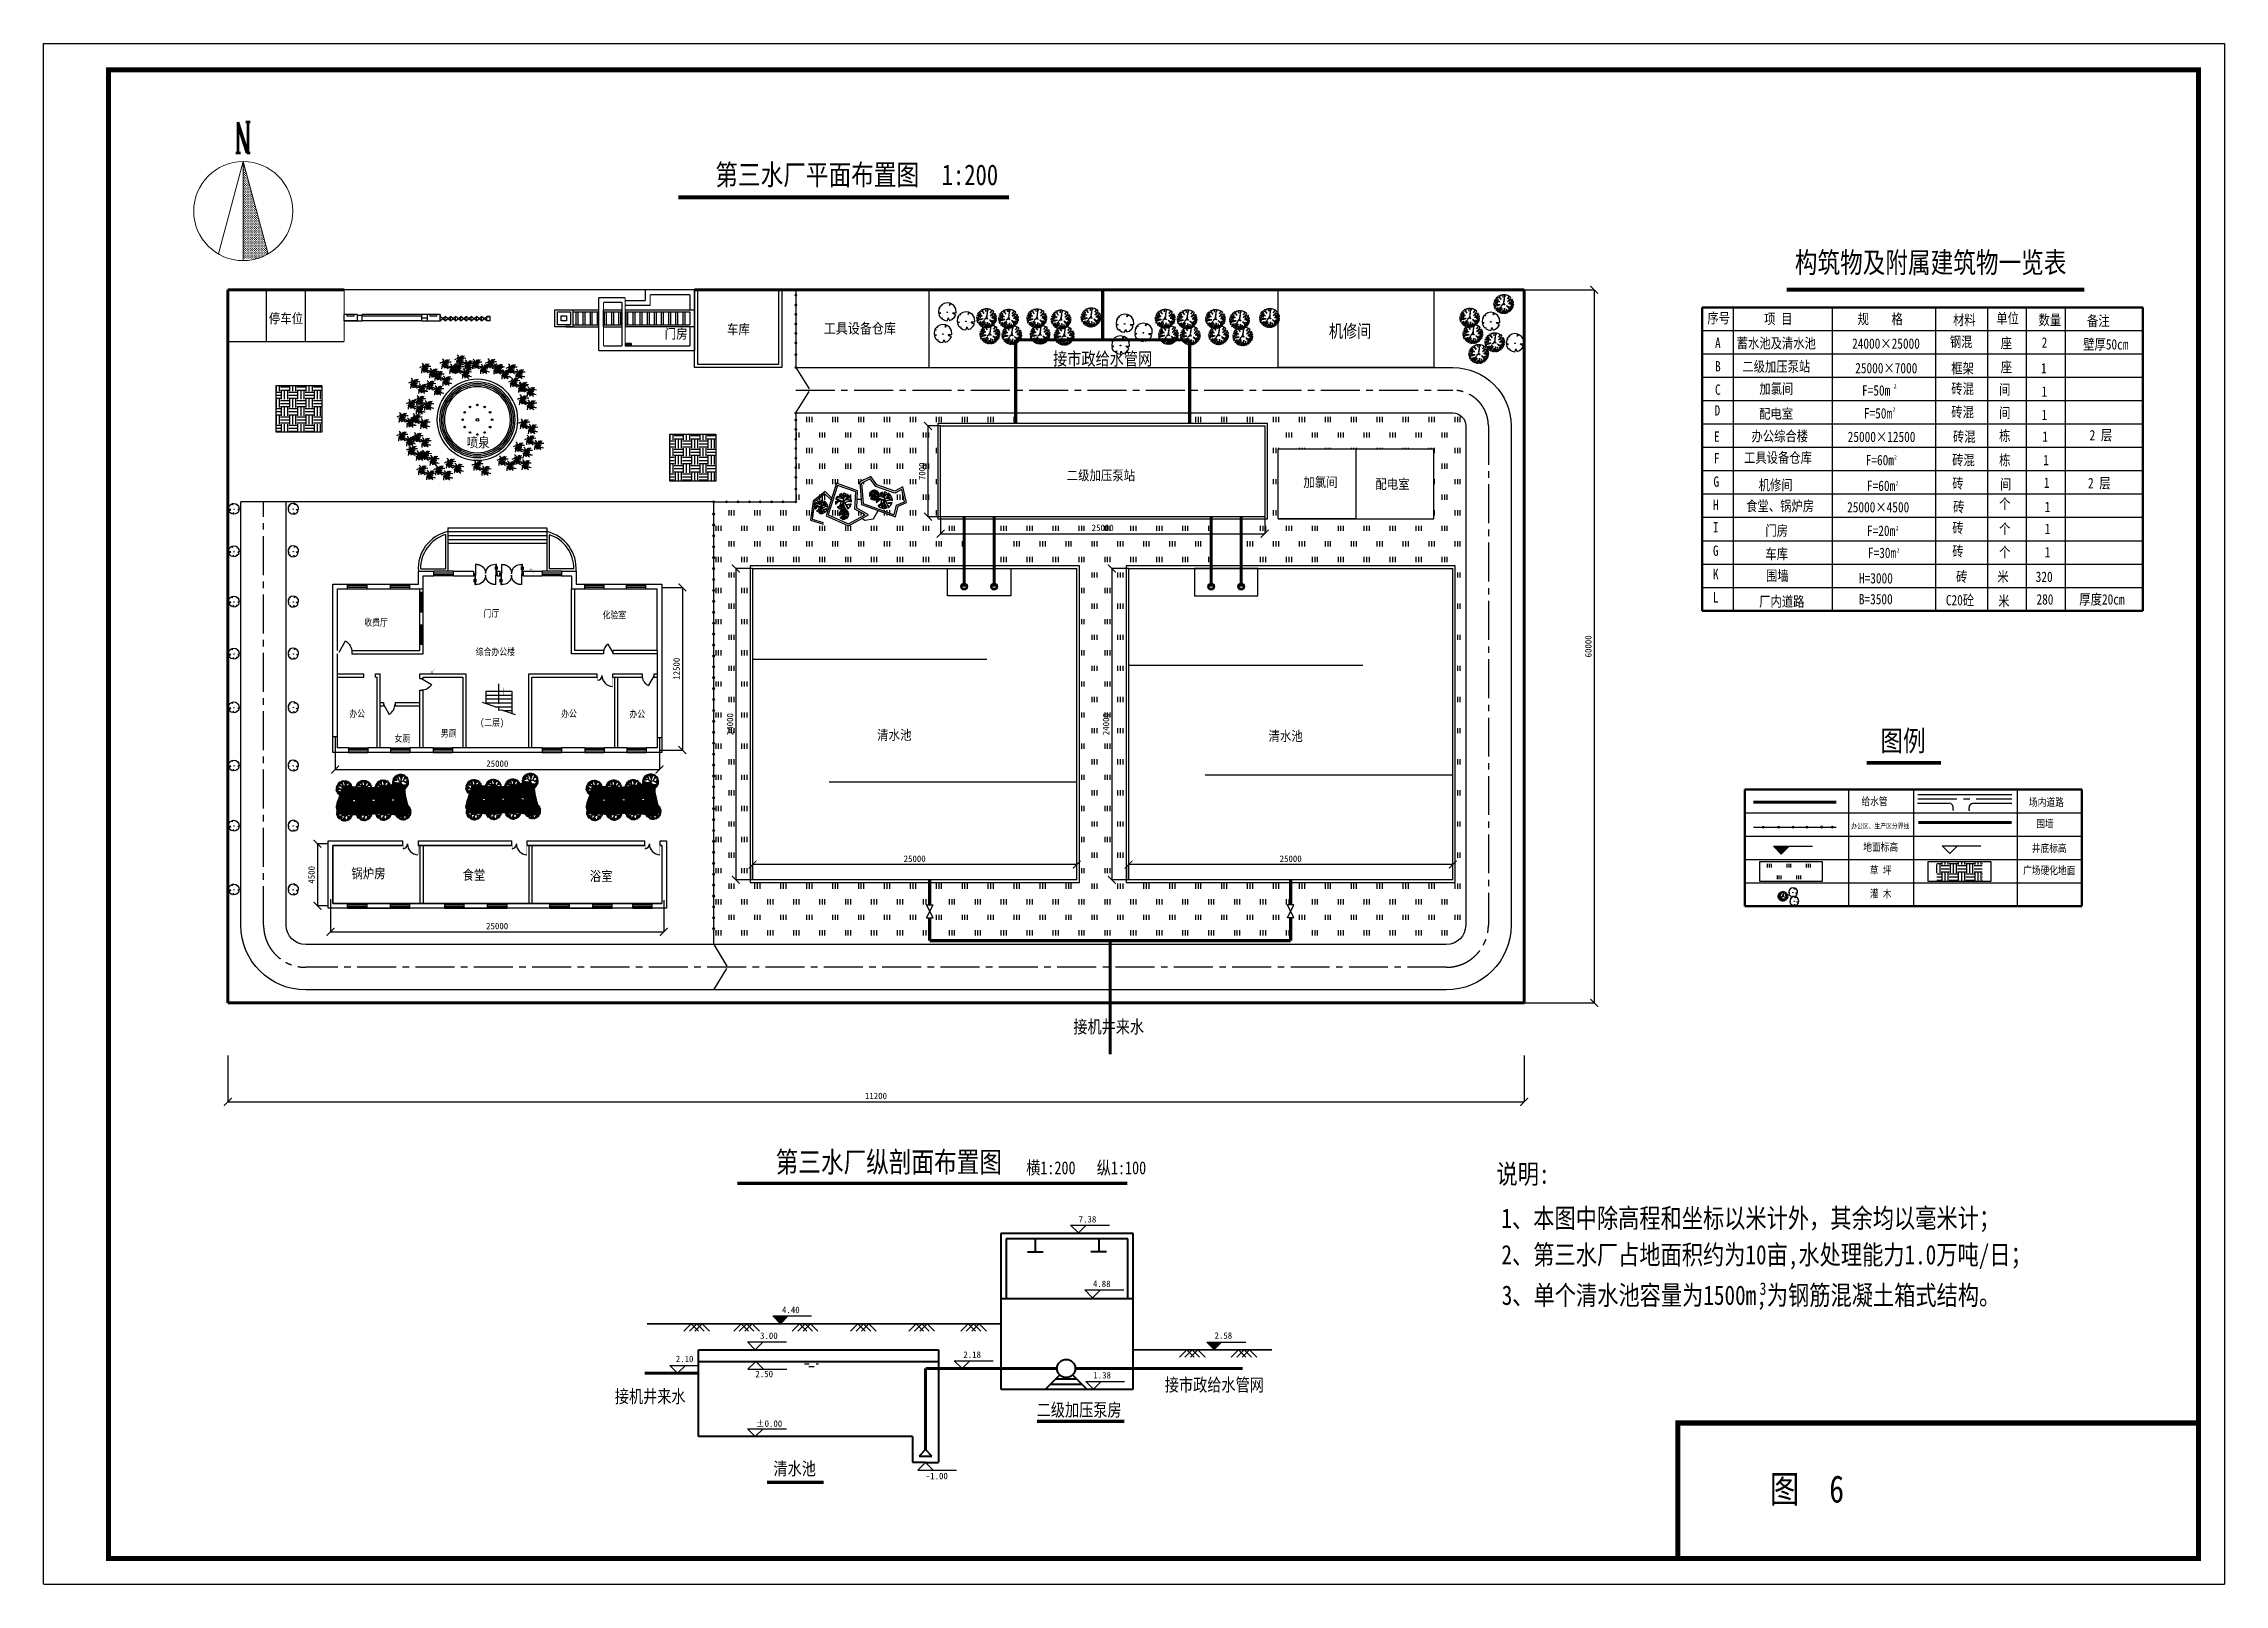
# Model space of a CAD drawing. Extents: x 301136 to 469336, y 529561 to 648381.
import ezdxf
from ezdxf.enums import TextEntityAlignment as Align

# ---------------------------------------------------------------- set-up
doc = ezdxf.new("R2010")
doc.units = 0
doc.header["$LTSCALE"] = 40
doc.header["$PDMODE"] = 34
for name, pattern in [('ACAD_ISO02W100', [15, 12, -3]), ('CENTER2', [1.125, 0.75, -0.125, 0.125, -0.125]), ('DASHED2', [0.375, 0.25, -0.125])]:
    doc.linetypes.add(name, pattern=pattern)
for name, color, linetype in [('2', 3, 'Continuous'), ('BPM', 4, 'Continuous'), ('dingwei', 50, 'Continuous'), ('DOTE', 1, 'Continuous'), ('GREEN', 80, 'Continuous'), ('LGT1', 7, 'Continuous'), ('LIN1', 7, 'Continuous'), ('PUB_DIM', 3, 'Continuous'), ('PUB_TEXT', 7, 'Continuous'), ('ROOD', 2, 'Continuous'), ('STAIR', 2, 'Continuous'), ('TR', 3, 'Continuous'), ('tree', 64, 'Continuous'), ('TUBAO', 7, 'Continuous'), ('WALL', 255, 'Continuous'), ('WINDOW', 2, 'Continuous'), ('WINDOW_TEXT', 7, 'Continuous'), ('建筑', 37, 'Continuous'), ('文字', 10, 'Continuous'), ('标注', 7, 'Continuous'), ('标注尺寸数字', 253, 'Continuous'), ('水', 5, 'Continuous'), ('表格线', 7, 'Continuous'), ('铺地', 253, 'Continuous'), ('铺地1', 45, 'Continuous')]:
    doc.layers.add(name, color=color, linetype=linetype)
for name, color, linetype, lineweight in [('公路', 41, 'Continuous', 30), ('原有构建筑物', 1, 'ACAD_ISO02W100', 30), ('围墙', 82, '围墙', 60), ('地平', 7, 'Continuous', 30), ('地面', 7, 'Continuous', 35), ('给水构筑物', 6, 'Continuous', 40), ('给水管', 180, 'Continuous', 120), ('表格外框', 10, 'Continuous', 50), ('阀门', 7, 'Continuous', 50)]:
    doc.layers.add(name, color=color, linetype=linetype, lineweight=lineweight)
doc.styles.add('-宋体', font='SimSun.ttf', dxfattribs={"width": 0.8})
doc.styles.add('_ROMANC', font='ROMANC', dxfattribs={"width": 0.571429})
doc.styles.add('HZ', font='SIMFANG.TTF', dxfattribs={"width": 0.8})
doc.styles.add('SIMPLEX', font='SIMPLEX.SHX')
doc.styles.add('宋体', font='SimSun.ttf', dxfattribs={"width": 0.85})
doc.styles.add('样式 1', font='SIMFANG.TTF')
doc.styles.add('细等线', font='SIMHEI.TTF')
doc.linetypes.add('围墙', pattern='A,20,[130,ltypeshp.shx,S=5,R=0,X=0,Y=-5],20', length=40)
doc.dimstyles.new('ljf', dxfattribs={"dimtxt": 500, "dimasz": 600, "dimexe": 1.25, "dimexo": 0.625, "dimgap": 200, "dimtad": 1, "dimdec": 0, "dimdsep": 46, "dimtxsty": 'Standard', "dimblk": 'ARCHTICK', "dimcen": 2.5, "dimadec": 0, "dimazin": 0, "dimtfac": 1, "dimtdec": 0, "dimtmove": 0, "dimatfit": 3, "dimldrblk": 'ARCHTICK', "dimfxl": 0, "dimarcsym": 0})
pattern_1 = [(90, (0, 0), (-1000, 1200), [400, -2000]), (90, (200, 0), (-1000, 1200), [400, -2000]), (90, (400, 0), (-1000, 1200), [400, -2000])]

msp = doc.modelspace()

# ---------------------------------------------------------------- texts
at = {"layer": 'dingwei', "style": '样式 1'}
for s, p in [('7.38', (380969.3, 557969.8)), ('4.88', (382069.8, 552989.8)), ('4.40', (358089.4, 550979.8)), ('3.00', (356396, 548989.8)), ('2.58', (391448, 548999.8)), ('2.10', (349894.1, 547199.8)), ('2.18', (372075.8, 547529.8)), ('2.50', (356036, 546038.4)), ('1.38', (382096.8, 545939.8)), ('-1.00', (369176.5, 538166.1))]:
    msp.add_text(s, height=500, dxfattribs=at).set_placement(p, align=Align.TOP_LEFT)
msp.add_text('%%p0.00', height=500, dxfattribs=at).set_placement((356066, 541559.8), align=Align.BOTTOM_LEFT)
at = {"layer": 'PUB_TEXT', "lineweight": 18, "style": '_ROMANC', "text_generation_flag": 6, "width": 0.571429}
msp.add_text('N', height=2380, dxfattribs=at).set_placement((317195.2, 642317.3))
at = {"layer": 'PUB_TEXT', "color": 0, "linetype": 'ByBlock', "lineweight": 18, "style": '宋体', "width": 0.85}
for s, height, p in [('停车位', 759.49, (318513.2, 626812)), ('门房', 759.49, (349041.4, 625623.9)), ('车库', 759.49, (353845.4, 625976.5)), ('工具设备仓库', 800, (361308.5, 626020)), ('配电室', 759.49, (433438.9, 619459.6)), ('喷泉', 759.49, (333770.1, 617247.3)), ('二级加压泵站', 759.49, (380040, 614710)), ('配电室', 759.49, (403849.9, 614038.2)), ('清水池', 759.49, (365430, 594690)), ('清水池', 759.49, (395610, 594600)), ('锅炉房', 759.49, (324874.8, 584007.9)), ('食堂', 759.49, (333439.6, 583895.7)), ('浴室', 759.49, (343259.3, 583799.5))]:
    msp.add_text(s, height=height, dxfattribs=at).set_placement(p)
at = {"layer": 'PUB_TEXT', "linetype": 'ByBlock', "lineweight": 18, "style": '宋体', "width": 0.85}
msp.add_text('加氯间', height=759.49, dxfattribs=at).set_placement((398299.3, 614184.1))
at = {"layer": 'PUB_TEXT', "color": 0, "style": '-宋体', "width": 0.8}
for s, height, p in [('收费厅', 539.66, (325866.9, 603481.6)), ('门厅', 539.66, (335078.3, 604182.3)), ('化验室', 539.66, (344250, 604048)), ('综合办公楼', 539.66, (334470.4, 601214.7)), ('上', 539.7, (336352, 598083)), ('办公', 539.66, (324716.9, 596441.6)), ('男厕', 539.66, (331768.3, 594927.5)), ('(二层)', 539.66, (334802, 595768.8)), ('办公', 539.66, (341056.6, 596439)), ('办公', 539.66, (346324.8, 596409)), ('女厕', 539.66, (328196.1, 594532))]:
    msp.add_text(s, height=height, dxfattribs=at).set_placement(p)
at = {"layer": 'TUBAO', "lineweight": -3, "style": '细等线', "width": 0.8}
msp.add_text('图\u30006', height=2100, dxfattribs=at).set_placement((434275.5, 535867.9))
at = {"layer": '文字', "style": 'HZ', "width": 0.8}
for s, height, p in [('第三水厂平面布置图  1:200', 1600, (363852.5, 638267.4)), ('接市政给水管网 ', 1000, (383089.8, 624076.1)), ('接机井来水', 1000, (383282.5, 572564.7)), ('第三水厂纵剖面布置图', 1600, (366327.3, 562133.9)), ('                 横1:200   纵1:100', 1000, (376921, 561688.2)), ('接市政给水管网 ', 1000, (391706.3, 544949.8)), ('接机井来水', 1000, (347921.2, 544060.4)), ('二级加压泵房', 1000, (381006.3, 543019.8)), ('清水池', 1000, (359064.1, 538489.8))]:
    msp.add_text(s, height=height, dxfattribs=at).set_placement(p, align=Align.MIDDLE_CENTER)
for s, height, p in [('构筑物及附属建筑物一览表', 1600, (436204.3, 630699.7)), ('机修间', 1000, (400262.8, 625721.4)), ('图例', 1600, (442801.9, 593813.8))]:
    msp.add_text(s, height=height, dxfattribs=at).set_placement(p)
at = {"layer": '表格线', "style": 'HZ', "width": 0.8}
for s, height, p in [('序号', 800, (430334.7, 627212.4)), ('项 目', 800, (434931.9, 627152.1)), ('规    格', 800, (442793, 627152.1)), ('材料', 800, (449274.3, 627075.9)), ('单位', 800, (452614.8, 627191)), ('数量', 800, (455874.4, 627075.9)), ('备注', 800, (459613.2, 626999.7)), ('蓄水池及清水池', 800, (434777.5, 625280.6)), ('钢混', 800, (449034.7, 625389.7)), ('座', 800, (452523.3, 625288.9)), ('2', 800, (455462.6, 625333.5)), ('壁厚50cm', 800, (460190.1, 625190.6)), ('24000×25000', 800, (443235.9, 625249.7)), ('二级加压泵站', 800, (434777.5, 623480.6)), ('25000×7000', 800, (443258.8, 623359.7)), ('框架', 800, (449146.5, 623345.5)), ('座', 800, (452523.3, 623449.7)), ('1', 800, (455410.7, 623345.5)), ('加氯间', 800, (434777.5, 621769.4)), ('F=50m', 800, (442475.8, 621639.7)), ('2', 320, (443940, 621966.3)), ('砖混', 800, (449146.5, 621768.5)), ('间', 800, (452399.1, 621708.4)), ('1', 800, (455454, 621557.9)), ('F=50m', 800, (442619.7, 619870.7)), ('2', 320, (443857.9, 620182.7)), ('砖混', 800, (449146.5, 619968.5)), ('间', 800, (452399.1, 619908.4)), ('1', 800, (455454, 619757.9)), ('办公综合楼', 800, (435046.8, 618113.2)), ('25000×12500', 800, (442894.9, 618058.8)), ('砖混', 800, (449274.4, 618073)), ('栋', 800, (452399.1, 618139.7)), ('1', 800, (455514.3, 618073)), ('2 层', 800, (459811, 618189.7)), ('工具设备仓库', 800, (434905.9, 616454.4)), ('F=60m', 800, (442762.2, 616267.7)), ('2', 320, (443974.4, 616484.3)), ('砖混', 800, (449214.2, 616267.7)), ('栋', 800, (452402.8, 616267.7)), ('1', 800, (455574.5, 616267.7)), ('机修间', 800, (434723.3, 614342.1)), ('F=60m', 800, (442857.4, 614281.9)), ('2', 320, (444095.7, 614480.5)), ('砖', 800, (448788.8, 614462.5)), ('间', 800, (452463, 614402.3)), ('1', 800, (455634.7, 614522.6)), ('2 层', 800, (459691, 614489.7)), ('食堂、锅炉房', 800, (435075.2, 612726.2)), ('25000×4500', 800, (442633.5, 612634.1)), ('砖', 800, (448849, 612657.2)), ('个', 800, (452402.8, 612897.9)), ('1', 800, (455695, 612657.2)), ('门房', 800, (434807.5, 610831.2)), ('F=20m', 800, (442857.4, 610817.5)), ('2', 320, (444095.7, 611016.1)), ('砖', 800, (448788.8, 611027.1)), ('个', 800, (452402.8, 610967)), ('1', 800, (455695, 610967)), ('车库', 800, (434807.5, 609031.2)), ('F=30m', 800, (442930, 609112.5)), ('2', 320, (444168.3, 609311)), ('砖', 800, (448788.8, 609227.1)), ('个', 800, (452402.8, 609167)), ('1', 800, (455695, 609167)), ('围墙', 800, (434855, 607351.7)), ('H=3000', 800, (442457.9, 607154.8)), ('砖', 800, (449077.1, 607267.7)), ('米', 800, (452265.8, 607267.7)), ('320', 800, (455437.5, 607267.7)), ('厂内道路', 800, (435201.1, 605362.1)), ('B=3500', 800, (442447.9, 605541.4)), ('C20砼', 800, (448945.5, 605462.5)), ('米', 800, (452326, 605402.3)), ('280', 800, (455497.7, 605522.6)), ('厚度20cm', 800, (459891.5, 605524)), ('给水管', 600, (442351.6, 589943.3)), ('场内道路', 600, (455605.6, 589876.8)), ('办公区、生产区分界线', 400, (442792.4, 588040.2)), ('围墙', 600, (455495, 588223.7)), ('地面标高', 600, (442825.9, 586421.3)), ('井底标高', 600, (455825.9, 586324.4)), ('草 坪', 600, (442825.9, 584621.3)), ('广场硬化地面', 600, (455825.9, 584621.3)), ('灌 木', 600, (442825.9, 582821.3)), ('3', 960, (433749.1, 552372.5))]:
    msp.add_text(s, height=height, dxfattribs=at).set_placement(p, align=Align.MIDDLE_CENTER)
for s, height, p in [('A', 800, (430051.2, 624897.9)), ('B', 800, (430051.2, 623097.9)), ('C', 800, (430051.2, 621297.9)), ('D', 800, (430010.2, 619698.5)), ('E', 800, (429969.1, 617675.9)), ('F', 800, (429969.1, 616007.5)), ('G', 800, (429928.1, 614203)), ('H', 800, (429887, 612403.1)), ('I', 800, (429889, 610680.7)), ('G', 800, (429889, 608880.7)), ('K', 800, (429889, 607080.7)), ('L', 800, (429889, 605280.7)), ('1、本图中除高程和坐标以米计外，其余均以毫米计；', 1500, (413574.5, 557055.6)), ('2、第三水厂占地面积约为10亩,水处理能力1.0万吨/日；', 1500, (413574.5, 554236.8)), ('3、单个清水池容量为1500m,为钢筋混凝土箱式结构。', 1500, (413600.9, 551111.7))]:
    msp.add_text(s, height=height, dxfattribs=at).set_placement(p)
msp.add_text('说明:', height=1500, dxfattribs=at).set_placement((415241.2, 561230.1), align=Align.MIDDLE)

# ---------------------------------------------------------------- blocks, each defined once
blk = doc.blocks.new('M_A17ORW')
at = {"const_width": 0.02}
for points in [[(-0.48, 0), (-0.48, -0.31)], [(0.48, 0), (0.48, -0.69)]]:
    blk.add_lwpolyline(points, dxfattribs=at)
for centre, radius, start, end in [((-0.5, 0), 0.307, 274.2492, 0.2101), ((0.5, 0), 0.699, 180.2762, 268.0603)]:
    blk.add_arc(centre, radius, start, end)
blk = doc.blocks.new('_WBLK')
for p, q in [((-0.5, 0.5), (0.5, 0.5)), ((0.5, 0.17), (-0.5, 0.17)), ((0.5, -0.17), (-0.5, -0.17)), ((-0.5, -0.5), (0.5, -0.5))]:
    blk.add_line(p, q)
at = {"layer": 'WINDOW_TEXT', "style": 'SIMPLEX', "flags": 9}
blk.add_attdef('A', text='', height=1, dxfattribs=at).set_placement((0, 1.5), align=Align.MIDDLE)
blk = doc.blocks.new('M_A19UKF')
for p, q in [((-0.495, 0.298), (-0.495, 0.169)), ((-0.467, -0.003), (-0.467, 0.397)), ((-0.467, 0.397), (-0.433, 0.397)), ((-0.433, 0.397), (-0.433, -0.003)), ((-0.405, 0.298), (-0.405, 0.169)), ((-0.5, -0.003), (-0.5, -0.069)), ((-0.433, -0.003), (-0.5, -0.003)), ((-0.5, -0.003), (-0.5, -0.003)), ((-0.5, -0.069), (-0.5, -0.069)), ((-0.5, -0.069), (-0.467, -0.069)), ((-0.433, -0.003), (-0.467, -0.003)), ((-0.433, -0.069), (-0.467, -0.069)), ((-0.433, -0.003), (-0.433, -0.069)), ((0.405, -0.37), (0.405, -0.242)), ((0.433, -0.003), (0.433, -0.069)), ((0.433, -0.003), (0.467, -0.003)), ((0.433, -0.003), (0.5, -0.003)), ((0.433, -0.469), (0.433, -0.069)), ((0.433, -0.069), (0.5, -0.069)), ((0.433, -0.069), (0.467, -0.069)), ((0.467, -0.469), (0.433, -0.469)), ((0.5, -0.003), (0.467, -0.003)), ((0.467, -0.069), (0.467, -0.469)), ((0.5, -0.069), (0.467, -0.069)), ((0.495, -0.37), (0.495, -0.242)), ((0.5, -0.003), (0.5, -0.069)), ((0.5, -0.003), (0.5, -0.003)), ((0.5, -0.069), (0.5, -0.069))]:
    blk.add_line(p, q)
at = {"linetype": 'DASHED2'}
for p, q in [((0.433, 0.397), (0.433, -0.003)), ((-0.433, -0.469), (-0.433, -0.069))]:
    blk.add_line(p, q, dxfattribs=at)
for centre, start, end in [((-0.4, -0.001), 359.80068, 94.78054), ((0.4, -0.071), 179.80068, 274.78054)]:
    blk.add_arc(centre, 0.4, start, end)
for centre, start, end in [((0.4, -0.001), 85.21946, 180.19932), ((-0.4, -0.071), 265.21946, 0.19932)]:
    blk.add_arc(centre, 0.4, start, end, dxfattribs=at)
blk = doc.blocks.new('2210B')
at = {"color": 4, "linetype": 'Continuous', "const_width": 0.2}
blk.add_lwpolyline([(0, 2.7, -0.198912), (0.9, 2.3, -0.198912), (1.3, 1.5, -0.198912), (0.9, 0.6, -0.198912), (0, 0.2, -0.198912), (-0.9, 0.6, -0.198912), (-1.2, 1.5, -0.198912), (-0.9, 2.3, -0.198912)], format="xyb", close=True, dxfattribs=at)
for points in [[(-1.2, 1.3), (1.2, 1.3)], [(0.9, 2.3), (3.8, 5.2), (5, 4)]]:
    blk.add_lwpolyline(points, dxfattribs=at)
blk = doc.blocks.new('M_A1SFU')
blk.add_line((-0.5, 0), (0, -0.87))
blk.add_arc((-0.5, 0), 1, 300, 0)
blk = doc.blocks.new('2214A')
at = {"color": 4, "linetype": 'Continuous', "const_width": 0.2}
blk.add_lwpolyline([(0, 2.6, -0.198912), (0.9, 2.2, -0.198912), (1.2, 1.4, -0.198912), (0.9, 0.5, -0.198912), (0, 0.1, -0.198912), (-0.9, 0.5, -0.198912), (-1.3, 1.4, -0.198912), (-0.9, 2.2, -0.198912)], format="xyb", close=True, dxfattribs=at)
for points in [[(0, 1.4), (-0.9, 2.2)], [(0, 1.4), (-0.9, 0.5)], [(0, 1.4), (0.9, 2.2)], [(0, 1.4), (0.9, 0.5)], [(0.9, 2.2), (3.7, 5.1)]]:
    blk.add_lwpolyline(points, dxfattribs=at)
blk = doc.blocks.new('_ARROW')
blk.add_solid([(0, 0), (-1, 0.1), (-1, -0.1)])
blk = doc.blocks.new('*X3')
at = {"color": 0, "linetype": 'Continuous'}
for p, q in [((232.3, 320.1), (237.2, 325)), ((232.3, 320.5), (236.8, 325)), ((232.3, 320.9), (236.3, 325)), ((232.3, 321.4), (235.9, 325)), ((232.3, 321.8), (235.5, 325)), ((232.3, 322.2), (235.1, 325)), ((232.3, 322.6), (234.6, 325)), ((232.3, 323.1), (234.2, 325)), ((232.3, 323.5), (233.8, 325)), ((232.3, 323.9), (233.4, 325)), ((232.3, 324.3), (232.9, 325)), ((232.3, 324.8), (232.5, 325)), ((232.6, 320), (237.6, 325)), ((233, 320), (238, 325)), ((233.4, 320), (238.4, 325)), ((233.9, 320), (238.9, 325)), ((234.3, 320), (239.3, 325)), ((234.7, 320), (239.7, 325)), ((235.1, 320), (240.1, 325)), ((235.6, 320), (240.6, 325)), ((236, 320), (241, 325)), ((236.4, 320), (241.4, 325)), ((236.8, 320), (241.8, 325)), ((237.3, 320), (242.3, 325)), ((237.7, 320), (242.3, 324.6)), ((238.1, 320), (242.3, 324.1)), ((238.5, 320), (242.3, 323.7)), ((239, 320), (242.3, 323.3)), ((239.4, 320), (242.3, 322.9)), ((239.8, 320), (242.3, 322.5)), ((240.2, 320), (242.3, 322)), ((240.7, 320), (242.3, 321.6)), ((241.1, 320), (242.3, 321.2)), ((241.5, 320), (242.3, 320.8)), ((241.9, 320), (242.3, 320.3))]:
    blk.add_line(p, q, dxfattribs=at)
blk = doc.blocks.new('1904')
at = {"color": 4, "linetype": 'Continuous', "const_width": 0.3}
blk.add_lwpolyline([(5, 2.5), (-5, 2.5), (-5, -2.5), (5, -2.5)], close=True, dxfattribs=at)
at = {"color": 4, "linetype": 'Continuous'}
blk.add_blockref('*X3', (-237.3, -322.5), dxfattribs=at)
blk = doc.blocks.new('U_F77CVE')
at = {"layer": 'LGT1', "xscale": 0.8, "yscale": 0.8, "zscale": 0.8}
blk.add_blockref('1904', (0, 2), dxfattribs=at)
at = {"width": 0.7, "flags": 9}
for tag in ['XSIZE', 'YSIZE']:
    blk.add_attdef(tag, (0, 0), '', height=0.5, dxfattribs=at)
blk = doc.blocks.new('_ArchTick')
at = {"color": 0, "linetype": 'ByBlock', "const_width": 0.15}
blk.add_lwpolyline([(-0.5, -0.5), (0.5, 0.5)], dxfattribs=at)
blk = doc.blocks.new('*D39')
at = {"layer": 'Defpoints', "color": 0}
for p in [(415320, 629400), (415320, 574400), (420730, 574400)]:
    blk.add_point(p, dxfattribs=at)
at = {"layer": '标注', "color": 0, "lineweight": -2}
for p, q in [((415320.625, 629400), (420731.25, 629400)), ((420730, 629400), (420730, 574400)), ((415320.625, 574400), (420731.25, 574400))]:
    blk.add_line(p, q, dxfattribs=at)
at = {"layer": '标注', "color": 0, "lineweight": -2, "xscale": 600, "yscale": 600, "zscale": 600}
for p, rotation in [((420730, 629400), 90), ((420730, 574400), 270)]:
    blk.add_blockref('_ArchTick', p, dxfattribs=dict(at, rotation=rotation))
at = {"layer": '标注', "color": 0, "insert": (420280, 601900), "char_height": 500, "attachment_point": 5, "rotation": 90}
blk.add_mtext('60000', dxfattribs=at)
blk = doc.blocks.new('*D40')
at = {"layer": 'Defpoints', "color": 0}
for p in [(315350, 570356), (415321, 570356), (415321, 566776)]:
    blk.add_point(p, dxfattribs=at)
at = {"layer": '标注', "color": 0, "lineweight": -2}
for p, q in [((315350, 570355), (315350, 566775)), ((415321, 570355), (415321, 566775)), ((315350, 566776), (415321, 566776))]:
    blk.add_line(p, q, dxfattribs=at)
at = {"layer": '标注', "color": 0, "lineweight": -2, "xscale": 600, "yscale": 600, "zscale": 600, "rotation": 180}
blk.add_blockref('_ArchTick', (315350, 566776), dxfattribs=at)
at = {"layer": '标注', "color": 0, "lineweight": -2, "xscale": 600, "yscale": 600, "zscale": 600}
blk.add_blockref('_ArchTick', (415321, 566776), dxfattribs=at)
at = {"layer": '标注', "color": 0, "insert": (365335, 567226), "char_height": 500, "attachment_point": 5}
blk.add_mtext('11200', dxfattribs=at)
blk = doc.blocks.new('*D41')
at = {"layer": 'Defpoints', "color": 0}
for p in [(370320, 618900), (369346, 611900), (370320, 611900)]:
    blk.add_point(p, dxfattribs=at)
at = {"layer": '标注', "color": 0, "lineweight": -2}
for p, q in [((370319, 618900), (369345, 618900)), ((369346, 618900), (369346, 611900)), ((370319, 611900), (369345, 611900))]:
    blk.add_line(p, q, dxfattribs=at)
at = {"layer": '标注', "color": 0, "lineweight": -2, "xscale": 600, "yscale": 600, "zscale": 600}
for p, rotation in [((369346, 618900), 90), ((369346, 611900), 270)]:
    blk.add_blockref('_ArchTick', p, dxfattribs=dict(at, rotation=rotation))
at = {"layer": '标注', "color": 0, "insert": (368896, 615400), "char_height": 500, "attachment_point": 5, "rotation": 90}
blk.add_mtext('7000', dxfattribs=at)
blk = doc.blocks.new('*D42')
at = {"layer": 'Defpoints', "color": 0}
for p in [(370320, 611900), (395320, 611900), (395320, 610587)]:
    blk.add_point(p, dxfattribs=at)
at = {"layer": '标注', "color": 0, "lineweight": -2}
for p, q in [((370320, 611899), (370320, 610586)), ((370320, 610587), (395320, 610587)), ((395320, 611899), (395320, 610586))]:
    blk.add_line(p, q, dxfattribs=at)
at = {"layer": '标注', "color": 0, "lineweight": -2, "xscale": 600, "yscale": 600, "zscale": 600, "rotation": 180}
blk.add_blockref('_ArchTick', (370320, 610587), dxfattribs=at)
at = {"layer": '标注', "color": 0, "lineweight": -2, "xscale": 600, "yscale": 600, "zscale": 600}
blk.add_blockref('_ArchTick', (395320, 610587), dxfattribs=at)
at = {"layer": '标注', "color": 0, "insert": (382820, 611037), "char_height": 500, "attachment_point": 5}
blk.add_mtext('25000', dxfattribs=at)
blk = doc.blocks.new('*D43')
at = {"layer": 'Defpoints', "color": 0}
for p in [(384820, 585072), (384820, 583900), (409820, 583900)]:
    blk.add_point(p, dxfattribs=at)
at = {"layer": '标注', "color": 0, "lineweight": -2}
for p, q in [((384820, 583901), (384820, 585073)), ((409820, 585072), (384820, 585072)), ((409820, 583901), (409820, 585073))]:
    blk.add_line(p, q, dxfattribs=at)
at = {"layer": '标注', "color": 0, "lineweight": -2, "xscale": 600, "yscale": 600, "zscale": 600, "rotation": 180}
blk.add_blockref('_ArchTick', (384820, 585072), dxfattribs=at)
at = {"layer": '标注', "color": 0, "lineweight": -2, "xscale": 600, "yscale": 600, "zscale": 600}
blk.add_blockref('_ArchTick', (409820, 585072), dxfattribs=at)
at = {"layer": '标注', "color": 0, "insert": (397320, 585522), "char_height": 500, "attachment_point": 5}
blk.add_mtext('25000', dxfattribs=at)
blk = doc.blocks.new('*D44')
at = {"layer": 'Defpoints', "color": 0}
for p in [(384820, 607900), (383528, 583900), (384820, 583900)]:
    blk.add_point(p, dxfattribs=at)
at = {"layer": '标注', "color": 0, "lineweight": -2}
for p, q in [((384819, 607900), (383527, 607900)), ((383528, 607900), (383528, 583900)), ((384819, 583900), (383527, 583900))]:
    blk.add_line(p, q, dxfattribs=at)
at = {"layer": '标注', "color": 0, "lineweight": -2, "xscale": 600, "yscale": 600, "zscale": 600}
for p, rotation in [((383528, 607900), 90), ((383528, 583900), 270)]:
    blk.add_blockref('_ArchTick', p, dxfattribs=dict(at, rotation=rotation))
at = {"layer": '标注', "color": 0, "insert": (383078, 595900), "char_height": 500, "attachment_point": 5, "rotation": 90}
blk.add_mtext('24000', dxfattribs=at)
blk = doc.blocks.new('*D45')
at = {"layer": 'Defpoints', "color": 0}
for p in [(355820, 585072), (355820, 583900), (380820, 583900)]:
    blk.add_point(p, dxfattribs=at)
at = {"layer": '标注', "color": 0, "lineweight": -2}
for p, q in [((355820, 583901), (355820, 585073)), ((380820, 585072), (355820, 585072)), ((380820, 583901), (380820, 585073))]:
    blk.add_line(p, q, dxfattribs=at)
at = {"layer": '标注', "color": 0, "lineweight": -2, "xscale": 600, "yscale": 600, "zscale": 600, "rotation": 180}
blk.add_blockref('_ArchTick', (355820, 585072), dxfattribs=at)
at = {"layer": '标注', "color": 0, "lineweight": -2, "xscale": 600, "yscale": 600, "zscale": 600}
blk.add_blockref('_ArchTick', (380820, 585072), dxfattribs=at)
at = {"layer": '标注', "color": 0, "insert": (368320, 585522), "char_height": 500, "attachment_point": 5}
blk.add_mtext('25000', dxfattribs=at)
blk = doc.blocks.new('*D46')
at = {"layer": 'Defpoints', "color": 0}
for p in [(355820, 607900), (354528, 583900), (355820, 583900)]:
    blk.add_point(p, dxfattribs=at)
at = {"layer": '标注', "color": 0, "lineweight": -2}
for p, q in [((355819, 607900), (354527, 607900)), ((354528, 607900), (354528, 583900)), ((355819, 583900), (354527, 583900))]:
    blk.add_line(p, q, dxfattribs=at)
at = {"layer": '标注', "color": 0, "lineweight": -2, "xscale": 600, "yscale": 600, "zscale": 600}
for p, rotation in [((354528, 607900), 90), ((354528, 583900), 270)]:
    blk.add_blockref('_ArchTick', p, dxfattribs=dict(at, rotation=rotation))
at = {"layer": '标注', "color": 0, "insert": (354078, 595900), "char_height": 500, "attachment_point": 5, "rotation": 90}
blk.add_mtext('24000', dxfattribs=at)
blk = doc.blocks.new('*D47')
at = {"layer": 'Defpoints', "color": 0}
for p in [(323620, 594920), (348640, 594864), (348640, 592405)]:
    blk.add_point(p, dxfattribs=at)
at = {"layer": '标注', "color": 0, "lineweight": -2}
for p, q in [((323620, 594919), (323620, 592404)), ((348640, 594863), (348640, 592404)), ((323620, 592405), (348640, 592405))]:
    blk.add_line(p, q, dxfattribs=at)
at = {"layer": '标注', "color": 0, "lineweight": -2, "xscale": 600, "yscale": 600, "zscale": 600, "rotation": 180}
blk.add_blockref('_ArchTick', (323620, 592405), dxfattribs=at)
at = {"layer": '标注', "color": 0, "lineweight": -2, "xscale": 600, "yscale": 600, "zscale": 600}
blk.add_blockref('_ArchTick', (348640, 592405), dxfattribs=at)
at = {"layer": '标注', "color": 0, "insert": (336130, 592855), "char_height": 500, "attachment_point": 5}
blk.add_mtext('25000', dxfattribs=at)
blk = doc.blocks.new('*D48')
at = {"layer": 'Defpoints', "color": 0}
for p in [(348820, 606441), (348640, 593906), (350405, 593906)]:
    blk.add_point(p, dxfattribs=at)
at = {"layer": '标注', "color": 0, "lineweight": -2}
for p, q in [((348821, 606441), (350407, 606441)), ((350405, 606441), (350405, 593906)), ((348641, 593906), (350407, 593906))]:
    blk.add_line(p, q, dxfattribs=at)
at = {"layer": '标注', "color": 0, "lineweight": -2, "xscale": 600, "yscale": 600, "zscale": 600}
for p, rotation in [((350405, 606441), 90), ((350405, 593906), 270)]:
    blk.add_blockref('_ArchTick', p, dxfattribs=dict(at, rotation=rotation))
at = {"layer": '标注', "color": 0, "insert": (349955, 600174), "char_height": 500, "attachment_point": 5, "rotation": 90}
blk.add_mtext('12500', dxfattribs=at)
blk = doc.blocks.new('*D49')
at = {"layer": 'Defpoints', "color": 0}
for p in [(323259, 582395), (348976, 582339), (348976, 579880)]:
    blk.add_point(p, dxfattribs=at)
at = {"layer": '标注', "color": 0, "lineweight": -2}
for p, q in [((323259, 582395), (323259, 579879)), ((348976, 582338), (348976, 579879)), ((323259, 579880), (348976, 579880))]:
    blk.add_line(p, q, dxfattribs=at)
at = {"layer": '标注', "color": 0, "lineweight": -2, "xscale": 600, "yscale": 600, "zscale": 600, "rotation": 180}
blk.add_blockref('_ArchTick', (323259, 579880), dxfattribs=at)
at = {"layer": '标注', "color": 0, "lineweight": -2, "xscale": 600, "yscale": 600, "zscale": 600}
blk.add_blockref('_ArchTick', (348976, 579880), dxfattribs=at)
at = {"layer": '标注', "color": 0, "insert": (336117, 580330), "char_height": 500, "attachment_point": 5}
blk.add_mtext('25000', dxfattribs=at)
blk = doc.blocks.new('*D50')
at = {"layer": 'Defpoints', "color": 0}
for p in [(323080, 586677), (322251, 581887), (323080, 581887)]:
    blk.add_point(p, dxfattribs=at)
at = {"layer": '标注', "color": 0, "lineweight": -2}
for p, q in [((323079, 586677), (322249, 586677)), ((322251, 586677), (322251, 581887)), ((323079, 581887), (322249, 581887))]:
    blk.add_line(p, q, dxfattribs=at)
at = {"layer": '标注', "color": 0, "lineweight": -2, "xscale": 600, "yscale": 600, "zscale": 600}
for p, rotation in [((322251, 586677), 90), ((322251, 581887), 270)]:
    blk.add_blockref('_ArchTick', p, dxfattribs=dict(at, rotation=rotation))
at = {"layer": '标注', "color": 0, "insert": (321801, 584282), "char_height": 500, "attachment_point": 5, "rotation": 90}
blk.add_mtext('4500', dxfattribs=at)
blk = doc.blocks.new('M_F19')
at = {"const_width": 30}
for points in [[(-446, 82, 1), (-416, 82, 1)], [(-192, 156, 1), (-162, 156, 1)], [(-123, 99, 1), (-93, 99, 1)], [(-61, -8, 1), (-31, -8, 1)], [(-34, 49, 1), (-4, 49, 1)], [(-20, 16, 1), (10, 16, 1)], [(14, 0, 1), (44, 0, 1)], [(269, 190, 1), (299, 190, 1)], [(461, 8, 1), (491, 8, 1)], [(-281, -157, 1), (-251, -157, 1)], [(-206, -314, 1), (-176, -314, 1)], [(-96, -173, 1), (-66, -173, 1)], [(-13, -33, 1), (17, -33, 1)], [(7, -173, 1), (37, -173, 1)], [(56, -487, 1), (86, -487, 1)], [(289, -149, 1), (319, -149, 1)]]:
    blk.add_lwpolyline(points, format="xyb", close=True, dxfattribs=at)
for centre, radius, start, end in [((-185, -611), 732, 78.55155, 130.98153), ((-55, -1223), 1256, 88.32856, 108.729), ((104, -701), 728, 103.04524, 139.77663), ((-480, -437), 647, 48.7581, 83.8624), ((-483, -9), 482, 6.99045, 78.02836), ((155, -426), 476, 114.09558, 166.29534), ((-315, -111), 315, 28.89012, 78.45792), ((1199, 96), 1225, 163.85612, 179.11051), ((-1741, 1044), 2026, 328.98728, 340.36101), ((298, -285), 422, 62.99086, 135.91017), ((257, -536), 586, 53.32313, 115.76326), ((366, -391), 582, 85.87406, 126.95584), ((-364, 515), 548, 342.94564, 6.48138), ((450, -463), 649, 134.48606, 189.37622), ((779, -372), 864, 155.08876, 185.96372), ((-87, -1604), 1605, 70.5249, 87.82437), ((805, -149), 813, 171.24958, 218.23328), ((-3288, -3108), 4475, 39.04877, 42.6799), ((-83, -736), 718, 31.31505, 82.13779)]:
    blk.add_arc(centre, radius, start, end)
at = {"width": 0.8, "flags": 9}
for tag in ['XSIZE', 'YSIZE']:
    blk.add_attdef(tag, (0, 0), '', height=0.5, dxfattribs=at)
blk = doc.blocks.new('A$C661509B1')
at = {"layer": 'tree', "color": 72}
blk.add_lwpolyline([(5.39, 1.22), (5.2, 1.04), (4.98, 1.13), (4.64, 1.42), (4.46, 1.45), (4.57, 1.2), (4.78, 1.03), (5, 0.78), (4.86, 0.65), (4.65, 0.77), (4.55, 0.89), (4.33, 0.83), (4.52, 0.78), (4.62, 0.55), (4.43, 0.36), (4.29, 0.65), (4.15, 0.65), (3.83, 1.43), (3.96, 0.79), (3.89, 0.75), (4.1, 0.19), (3.9, 0.12), (3.83, 0.32), (3.86, 0.39), (3.75, 0.77), (3.62, 0.8), (3.63, 0.69), (3.68, 0.26), (3.6, 0.21), (3.67, 0.06), (3.43, 0.03), (3.26, 1.72), (3.24, 1.14), (3.14, 0.95), (3.06, 0.79), (3.15, 0.01), (3, 0), (2.98, 0.19), (2.84, 0.3), (2.88, 0.75), (2.74, 0.15), (2.66, 0.14), (2.62, 0.01), (2.37, 0.06), (2.79, 1.2), (2.45, 0.46), (2.28, 0.49), (2.12, 0.13), (1.66, 0.32), (1.8, 0.6), (2.05, 0.77), (2.33, 1.26), (2.51, 1.8), (2.13, 1.24), (1.81, 1.09), (1.51, 0.45), (1.13, 0.63), (1.25, 0.8), (1.27, 0.94), (1.52, 1.17), (1.87, 1.42), (1.91, 1.66), (2.35, 2.21), (1.75, 1.71), (1.7, 1.54), (1.43, 1.4), (1.23, 1.41), (1.03, 1.17), (1.03, 0.94), (0.86, 0.89), (0.61, 1.22), (0.79, 1.37), (1.04, 1.53), (1.39, 1.73), (1.24, 1.81), (0.82, 1.57), (0.66, 1.62), (0.43, 1.5), (0.14, 2.02), (0.5, 2.14), (0.53, 2.26), (0.11, 2.19), (0.04, 2.59), (0.25, 2.6), (0.82, 2.45), (1.9, 2.72), (0.84, 2.71), (0.6, 2.91), (0.34, 2.92), (0.35, 2.78), (0, 2.84), (0.03, 3.41), (1.01, 3.27), (1.22, 3.3), (0.85, 3.54), (0.53, 3.6), (0.39, 3.72), (0.14, 3.77), (0.2, 4.02), (0.8, 3.86), (1.07, 3.85), (1.66, 3.61), (1.07, 4.02), (0.75, 4.1), (0.34, 4.31), (0.6, 4.71), (0.89, 4.61), (1.33, 4.33), (0.94, 4.71), (0.66, 4.84), (1.17, 5.29), (1.32, 5.09), (1.69, 5.03), (2.17, 4.36), (1.74, 5.11), (1.91, 5.27), (1.67, 5.43), (1.45, 5.5), (2, 5.72), (2.26, 5.61), (2.09, 5.81), (2.46, 5.85), (2.63, 5.93), (2.74, 5.06), (2.8, 5.43), (2.76, 5.92), (3.27, 5.94), (3.33, 5.8), (3.23, 5.58), (3.05, 3.63), (3.38, 5.36), (3.53, 5.44), (3.56, 5.89), (4.04, 5.8), (4.13, 5.58), (4.2, 5.69), (4.71, 5.43), (4.14, 4.54), (4.84, 5.41), (5.22, 4.99), (4.93, 4.73), (4.92, 4.54), (4.14, 3.72), (4.61, 4.03), (4.79, 4.01), (5.11, 4.35), (5.3, 4.36), (5.54, 4.51), (5.77, 4.12), (5.35, 3.9), (5.31, 3.7), (4.77, 3.49), (5.44, 3.64), (5.53, 3.78), (5.78, 3.91), (5.93, 3.64), (5.68, 3.6), (5.94, 3.5), (5.97, 3.27), (4.52, 3.14), (4.93, 3.01), (5.39, 3.06), (5.57, 2.96), (5.98, 2.97), (5.95, 2.58), (5.19, 2.76), (5.54, 2.49), (5.92, 2.39), (5.81, 1.98), (4.86, 2.26), (5.49, 2), (5.54, 1.87), (5.75, 1.82), (5.53, 1.42), (3.88, 2.42), (4.3, 1.96), (4.57, 1.9), (5.03, 1.63), (5.19, 1.39), (5.39, 1.24)], dxfattribs=at)
for centre, radius in [((2.98, 2.98), 0.0684), ((3.01, 2.98), 0.0871), ((2.95, 3.01), 0.0342), ((3.01, 2.96), 0.0627), ((3.03, 3.01), 0.0401)]:
    blk.add_circle(centre, radius, dxfattribs=at)
for centre, radius, start, end in [((2.02, 3.56), 0.988, 286.1996, 356.20367), ((2.36, 2.59), 0.0659, 312.9072, 52.67032), ((2.98, 2.17), 0.684, 55.72933, 146.35498), ((2.41, 2.63), 0.0521, 308.10011, 43.31008), ((2.45, 2.66), 0.0425, 324.50325, 40.20679), ((2.63, 2.86), 0.0922, 294.62323, 6.63215), ((2.65, 2.85), 0.0912, 315.95301, 22.33923), ((2.7, 2.87), 0.0798, 291.61785, 27.69482), ((2.68, 2.94), 0.151, 304.75578, 19.87755), ((2.71, 2.89), 0.102, 308.75084, 34.79912), ((2.66, 2.96), 0.197, 316.42813, 17.8693), ((2.47, 3.09), 0.433, 322.89102, 4.49162), ((2.68, 2.98), 0.214, 312.72038, 23.27521), ((2.92, 3.25), 0.13, 262.51999, 351.52939), ((2.94, 3.29), 0.112, 263.5871, 346.99089), ((2.96, 3.32), 0.0879, 261.99006, 330.64069), ((3, 3.37), 0.0537, 243.45983, 349.88499), ((3.01, 3.41), 0.0516, 238.61473, 344.81788), ((3.02, 3.47), 0.063, 240.43007, 329.02591), ((3.58, 3.27), 0.535, 157.4236, 250.02528), ((3.21, 2.93), 0.119, 144.12826, 239.98369), ((3.27, 2.89), 0.126, 161.38171, 213.61536), ((3.28, 2.89), 0.115, 162.44551, 215.62276), ((3.29, 2.87), 0.0982, 161.57409, 224.79806), ((3.31, 2.88), 0.0921, 184.27319, 242.95006), ((3.3, 2.82), 0.0404, 147.44398, 237.39754), ((3.45, 2.86), 0.159, 192.31617, 217.36756), ((3.44, 2.8), 0.108, 183.06252, 214.0422), ((3.43, 2.75), 0.0674, 156.84621, 197.93094)]:
    blk.add_arc(centre, radius, start, end, dxfattribs=at)
blk = doc.blocks.new('A$C1CB2207C')
at = {"layer": 'tree', "color": 30}
blk.add_lwpolyline([(0, 2.46), (0.65, 2.43), (0.07, 1.96), (0.38, 1.23), (0.86, 0.77), (1.14, 0.91), (1.01, 0.62), (1.8, 0.16), (2.65, 0), (2.84, 0.38), (2.92, 0.89), (3.34, 0.11), (4.09, 0.37), (4.91, 1.11), (5.29, 1.78), (4.61, 2.12), (4.31, 2.44), (5.43, 2.44), (5.36, 3.73), (4.72, 4.76), (3.72, 5.38), (3.34, 4.78), (3.54, 5.46), (2.63, 5.6), (1.7, 5.4), (0.76, 4.85), (1.03, 4.53), (0.65, 4.66), (0.2, 4.09), (0.53, 3.94), (0.11, 3.84)], close=True, dxfattribs=at)
blk.add_circle((2.68, 2.63), 0.103, dxfattribs=at)
blk = doc.blocks.new('TREE027')
at = {"layer": 'tree'}
for p, q in [((-1630, 30), (-891, -109)), ((-1615, 167), (-891, -109)), ((-1576, 336), (-891, -109)), ((-1506, 451), (-699, 684)), ((-891, -109), (-1506, 451)), ((-549, 163), (-1477, -577)), ((-932, 616), (-1474, 522)), ((-932, 616), (-1427, 680)), ((-1389, 749), (-932, 616)), ((-1342, 834), (-932, 616)), ((-1279, 930), (-932, 616)), ((-1191, 1025), (-932, 616)), ((-932, 616), (-1149, 1056)), ((-699, 881), (-1127, 1068)), ((-1095, 1016), (-699, 881)), ((-932, 616), (-1095, 1016)), ((-1060, 1172), (-699, 881)), ((-699, 881), (-1002, 1213)), ((-943, 1274), (-699, 881)), ((-853, 1363), (-699, 881)), ((-748, 1390), (-699, 881)), ((-634, 1436), (-715, 739)), ((-715, 739), (-549, 163)), ((165, 545), (-634, 1436)), ((-218, 972), (-582, 1445)), ((-1, -3), (-549, 163)), ((-471, 1499), (-218, 972)), ((-314, 1539), (-218, 972)), ((-218, 972), (-18, 1573)), ((-218, 972), (170, 1568)), ((-154, 1546), (-218, 972)), ((-218, 972), (342, 1524)), ((499, 1487), (-218, 972)), ((-1, -3), (165, 545)), ((997, 478), (0, 0)), ((577, 864), (165, 545)), ((1073, 124), (441, 211)), ((568, 857), (499, 1487)), ((637, 1439), (577, 864)), ((769, 1385), (577, 864)), ((868, 1310), (577, 864)), ((577, 864), (903, 1273)), ((577, 864), (993, 1209)), ((577, 864), (1108, 1124)), ((1148, 1069), (577, 864)), ((885, 424), (1463, 602)), ((885, 424), (1491, 489)), ((1522, 384), (885, 424)), ((977, 145), (1522, 384)), ((1537, 281), (992, 150)), ((997, 478), (1148, 1069)), ((1256, 955), (997, 478)), ((1330, 834), (997, 478)), ((997, 478), (1346, 792)), ((997, 478), (1422, 664)), ((1073, 124), (1569, 156)), ((1567, -158), (1073, 124)), ((1572, -30), (1073, 124)), ((1570, 103), (1073, 124)), ((1545, -287), (1073, 124)), ((-1583, -158), (-891, -109)), ((-1548, -296), (-891, -109)), ((-1512, -440), (-891, -109)), ((-1477, -577), (-667, -576)), ((-795, -576), (-1377, -705)), ((-795, -576), (-1291, -823)), ((-795, -576), (-1241, -924)), ((-795, -576), (-1153, -1028)), ((-795, -576), (-1064, -1132)), ((-1034, -1188), (-795, -576)), ((-577, -822), (-1034, -1188)), ((-1002, -1230), (-577, -822)), ((-916, -1301), (-577, -822)), ((-826, -1365), (-577, -822)), ((-734, -1409), (-577, -822)), ((-577, -822), (-670, -1439)), ((-667, -576), (-286, -480)), ((-470, -1503), (-617, -563)), ((-577, -822), (-523, -1482)), ((-21, -834), (-470, -1503)), ((-434, -1540), (-21, -834)), ((-312, -1602), (-21, -834)), ((-286, -480), (-1, -3)), ((477, -1500), (-286, -480)), ((-205, -1635), (-21, -834)), ((-61, -1639), (-21, -834)), ((-21, -834), (103, -1598)), ((-21, -834), (249, -1561)), ((-21, -834), (406, -1521)), ((-1, -3), (476, -288)), ((476, -288), (1545, -287)), ((476, -288), (477, -1500)), ((841, -1345), (476, -709)), ((476, -709), (897, -1298)), ((476, -709), (1020, -1194)), ((744, -1383), (476, -709)), ((616, -1442), (476, -709)), ((476, -709), (1077, -1126)), ((476, -709), (1164, -1051)), ((1223, -989), (476, -709)), ((1448, -600), (730, -288)), ((1405, -724), (730, -288)), ((1492, -476), (730, -288)), ((730, -288), (1523, -355)), ((730, -288), (1329, -843)), ((730, -288), (1259, -934)), ((730, -288), (1223, -989))]:
    blk.add_line(p, q, dxfattribs=at)

# ---------------------------------------------------------------- dimensions: what is measured, and where the dimension line sits
at = {"layer": '标注', "color": 0}
dim = msp.add_linear_dim(base=(420730, 574400), p1=(415320, 629400), p2=(415320, 574400), angle=90, text='60000', dimstyle='ljf', override={"dimtmove": 2}, dxfattribs=at)
dim.commit()
dim.dimension.update_dxf_attribs({"geometry": '*D39', "text_midpoint": (420280, 601900)})
at = {"layer": '标注'}
dim = msp.add_linear_dim(base=(369345.9, 611900), p1=(370320, 618900), p2=(370320, 611900), angle=90, dimstyle='ljf', override={"dimtmove": 2}, dxfattribs=at)
dim.commit()
dim.dimension.update_dxf_attribs({"geometry": '*D41', "text_midpoint": (368895.9, 615400)})
for base, p1, p2, picture, middle in [((395320, 610586.8), (370320, 611900), (395320, 611900), '*D42', (382820, 611036.8)), ((355820, 585071.6), (380820, 583900), (355820, 583900), '*D45', (368320, 585521.6)), ((384820, 585071.6), (409820, 583900), (384820, 583900), '*D43', (397320, 585521.6))]:
    dim = msp.add_linear_dim(base=base, p1=p1, p2=p2, dimstyle='ljf', override={"dimtmove": 2}, dxfattribs=at)
    dim.commit()
    dim.dimension.update_dxf_attribs({"geometry": picture, "text_midpoint": middle})
for p1, p2, picture, middle in [((355820, 607900), (355820, 583900), '*D46', (354078.4, 595900)), ((384820, 607900), (384820, 583900), '*D44', (383078.4, 595900))]:
    dim = msp.add_aligned_dim(p1=p1, p2=p2, distance=-1291.6, dimstyle='ljf', override={"dimtmove": 2}, dxfattribs=at)
    dim.commit()
    dim.dimension.update_dxf_attribs({"geometry": picture, "text_midpoint": middle})
for base, p1, p2, text, picture, middle in [((350405.3, 593906.4), (348820, 606441.4), (348640, 593906.4), '12500', '*D48', (349955.3, 600173.9)), ((322250.6, 581887), (323080, 586676.6), (323080, 581887), '4500', '*D50', (321800.6, 584281.8))]:
    dim = msp.add_linear_dim(base=base, p1=p1, p2=p2, angle=90, text=text, dimstyle='ljf', override={"dimtmove": 2}, dxfattribs=at)
    dim.commit()
    dim.dimension.update_dxf_attribs({"geometry": picture, "text_midpoint": middle})
for base, p1, p2, text, picture, middle in [((348640, 592404.8), (323620, 594920), (348640, 594863.7), '25000', '*D47', (336130, 592854.8)), ((348975.6, 579880.1), (323258.8, 582395.3), (348975.6, 582338.9), '25000', '*D49', (336117.2, 580330.1)), ((415320.6, 566776), (315350, 570356), (415320.6, 570356), '11200', '*D40', (365335.3, 567226))]:
    dim = msp.add_linear_dim(base=base, p1=p1, p2=p2, text=text, dimstyle='ljf', override={"dimtmove": 2}, dxfattribs=at)
    dim.commit()
    dim.dimension.update_dxf_attribs({"geometry": picture, "text_midpoint": middle})

# ---------------------------------------------------------------- hatches: boundary and pattern name
at = {"layer": '标注'}
h = msp.add_hatch(dxfattribs=at)
h.set_pattern_fill('纵横编织纹', color=256, scale=100, style=0)
h.set_pattern_definition([(0, (0, 0), (635, 635), [635, -635]), (0, (0, 238.1), (635, 635), [635, -635]), (0, (0, 476.25), (635, 635), [635, -635]), (90, (79.4, 555.6), (-635, 635), [635, -635]), (90, (317.5, 555.6), (-635, 635), [635, -635]), (90, (555.6, 555.6), (-635, 635), [635, -635])])
h.paths.add_polyline_path([(319067.5, 622017.8), (322601.3, 622017.8), (322601.3, 618406.5), (319067.5, 618406.5)])
h = msp.add_hatch(dxfattribs=at)
h.set_pattern_fill('SB草坪', color=3, scale=200, style=0)
h.set_pattern_definition(pattern_1)
h.paths.add_polyline_path([(370120, 619100), (376106, 619100), (376106, 619900), (359233.2, 619900, -0.41421356), (359150, 619816.8), (359150, 619433.2, -0.41421356), (359233.2, 619350, -0.41421356), (359150, 619266.8), (359150, 618713.2, -0.41421356), (359233.2, 618630, -0.41421356), (359150, 618546.8), (359150, 617963.2, -0.41421356), (359233.2, 617880, -0.41421356), (359150, 617796.8), (359150, 617243.2, -0.41421356), (359233.2, 617160, -0.41421356), (359150, 617076.8), (359150, 616493.2, -0.41421356), (359233.2, 616410, -0.41421356), (359150, 616326.8), (359150, 615773.2, -0.41421356), (359233.2, 615690, -0.41421356), (359150, 615606.8), (359150, 615023.2, -0.41421356), (359233.2, 614940, -0.41421356), (359150, 614856.8), (359150, 614123.2, -0.41421356), (359233.2, 614040, -0.41421356), (359150, 613956.8), (359150, 613133.2, -0.41421356), (359233.2, 613050, -1), (359066.8, 613050), (358243.2, 613050, -1), (358076.8, 613050), (357373.2, 613050, -1), (357206.8, 613050), (356483.2, 613050, -1), (356316.8, 613050), (355663.2, 613050, -1), (355496.8, 613050), (354783.2, 613050, -1), (354616.8, 613050), (353893.2, 613050, -1), (353726.8, 613050), (352903.2, 613050, -0.41421356), (352820, 612966.8), (352820, 612185.1, -0.41421356), (352903.2, 612101.9, -0.41421356), (352820, 612018.7), (352820, 611343.6, -0.41421356), (352903.2, 611260.4, -0.41421356), (352820, 611177.2), (352820, 610502.1, -0.41421356), (352903.2, 610418.9, -0.41421356), (352820, 610335.6), (352820, 609660.6, -0.41421356), (352903.2, 609577.4, -0.41421356), (352820, 609494.1), (352820, 608819.1, -0.41421356), (352903.2, 608735.9, -0.41421356), (352820, 608652.6), (352820, 607977.6, -0.41421356), (352903.2, 607894.4, -0.41421356), (352820, 607811.1), (352820, 607136.1, -0.41421356), (352903.2, 607052.8, -0.41421356), (352820, 606969.6), (352820, 606294.6, -0.41421356), (352903.2, 606211.3, -0.41421356), (352820, 606128.1), (352820, 605453.1, -0.41421356), (352903.2, 605369.8, -0.41421356), (352820, 605286.6), (352820, 604611.5, -0.41421356), (352903.2, 604528.3, -0.41421356), (352820, 604445.1), (352820, 603770, -0.41421356), (352903.2, 603686.8, -0.41421356), (352820, 603603.6), (352820, 602928.5, -0.41421356), (352903.2, 602845.3, -0.41421356), (352820, 602762.1), (352820, 602087, -0.41421356), (352903.2, 602003.8, -0.41421356), (352820, 601920.6), (352820, 601245.5, -0.41421356), (352903.2, 601162.3, -0.41421356), (352820, 601079.1), (352820, 600404, -0.41421356), (352903.2, 600320.8, -0.41421356), (352820, 600237.5), (352820, 599562.5, -0.41421356), (352903.2, 599479.3, -0.41421356), (352820, 599396), (352820, 598721, -0.41421356), (352903.2, 598637.8, -0.41421356), (352820, 598554.5), (352820, 597879.5, -0.41421356), (352903.2, 597796.2, -0.41421356), (352820, 597713), (352820, 597038, -0.41421356), (352903.2, 596954.7, -0.41421356), (352820, 596871.5), (352820, 596196.5, -0.41421356), (352903.2, 596113.2, -0.41421356), (352820, 596030), (352820, 595355, -0.41421356), (352903.2, 595271.7, -0.41421356), (352820, 595188.5), (352820, 594513.4, -0.41421356), (352903.2, 594430.2, -0.41421356), (352820, 594347), (352820, 593671.9, -0.41421356), (352903.2, 593588.7, -0.41421356), (352820, 593505.5), (352820, 592830.4, -0.41421356), (352903.2, 592747.2, -0.41421356), (352820, 592664), (352820, 591988.9, -0.41421356), (352903.2, 591905.7, -0.41421356), (352820, 591822.5), (352820, 591147.4, -0.41421356), (352903.2, 591064.2, -0.41421356), (352820, 590980.9), (352820, 590305.9, -0.41421356), (352903.2, 590222.7, -0.41421356), (352820, 590139.4), (352820, 589464.4, -0.41421356), (352903.2, 589381.2, -0.41421356), (352820, 589297.9), (352820, 588622.9, -0.41421356), (352903.2, 588539.7, -0.41421356), (352820, 588456.4), (352820, 587781.4, -0.41421356), (352903.2, 587698.1, -0.41421356), (352820, 587614.9), (352820, 586939.9, -0.41421356), (352903.2, 586856.6, -0.41421356), (352820, 586773.4), (352820, 586098.4, -0.41421356), (352903.2, 586015.1, -0.41421356), (352820, 585931.9), (352820, 585256.8, -0.41421356), (352903.2, 585173.6, -0.41421356), (352820, 585090.4), (352820, 584415.3, -0.41421356), (352903.2, 584332.1, -0.41421356), (352820, 584248.9), (352820, 583573.8, -0.41421356), (352903.2, 583490.6, -0.41421356), (352820, 583407.4), (352820, 582732.3, -0.41421356), (352903.2, 582649.1, -0.41421356), (352820, 582565.9), (352820, 581890.8, -0.41421356), (352903.2, 581807.6, -0.41421356), (352820, 581724.4), (352820, 581049.3, -0.41421356), (352903.2, 580966.1, -0.41421356), (352820, 580882.8), (352820, 580207.8, -0.41421356), (352903.2, 580124.6, -0.41421356), (352820, 580041.3), (352820, 578900), (383401.5, 578900), (383401.5, 579209.3), (369482.9, 579209.3), (369482.9, 580976.2), (369231.9, 580976.2), (369482.9, 581476.2), (369231.9, 581976.2), (369482.9, 581976.2), (369482.9, 583700), (355620, 583700), (355620, 608100), (372140, 608100), (372140, 611700), (370120, 611700)])
h.paths.add_polyline_path([(364927.8, 614989.2), (365409.1, 614344.7), (366780.5, 613863.7), (367416.3, 614199.5), (367679.7, 612992.4), (367043.9, 612702), (366844.1, 611876), (365493.2, 612368.2), (365126.4, 611699.9), (364463.4, 611600.1), (364256.9, 611758.6), (363219.2, 611191.7), (361484.5, 611972.2), (362293.9, 614477.2), (363919.6, 613896.3), (363883.6, 613225.5), (364195.8, 613221.9), (364083.1, 614580.7)], flags=16)
h.paths.add_polyline_path([(364887, 614809.5), (365327.1, 614220.3), (366791.3, 613706.8), (367324, 613988.2), (367527.4, 613055.8), (366930.3, 612783), (366750.2, 612038.5), (364353.5, 612911.8), (364222.7, 614488.3)], flags=0)
h.paths.add_polyline_path([(363785.3, 613807), (363713.5, 612470.1), (364496, 612036.5), (363213.6, 611336), (361643.1, 612042.6), (362376, 614310.6)], flags=0)
h.paths.add_polyline_path([(362837.6, 613027.5), (362837.7, 613026.6), (362838, 613027.3)], flags=0)
h.paths.add_polyline_path([(362969.7, 612438.5, 0.02254116), (363024, 612453.9), (362864, 612741.6), (362910, 612451, -0.04071926)], flags=0)
h.paths.add_polyline_path([(363072.9, 612389.8), (362985.3, 612225.4), (363113.9, 612357.8, 0.03464429)], flags=0)
h.paths.add_polyline_path([(362869.6, 612066), (362869.6, 612065.5), (362869.8, 612065.9)], flags=0)
h.paths.add_polyline_path([(362856, 612084.1), (362858.6, 612087.1), (362860.1, 612098.4), (362782.9, 612111.7), (362760.7, 612111.4), (362758.3, 612104.1)], flags=0)
h.paths.add_polyline_path([(362599.3, 612062.6), (362491, 612025.2, 0.04403167), (362506, 611960.9), (362506.8, 611961.6)], flags=0)
h.paths.add_polyline_path([(362635.7, 612424), (362661.2, 612395.3, -0.08151319), (362773.1, 612443.1), (362885.4, 612285.2), (362910.7, 612329.6), (362893.6, 612291.2), (362864.8, 612077.6), (362906.7, 612145.6), (363008, 612188.1), (362998.2, 612185.7), (363187.3, 612138.2), (363152.8, 612106.3), (363157.2, 612104.7), (362921.4, 612056.7), (362951.4, 611969.9), (362956.7, 611959.2), (362963.1, 611958.5), (363173.3, 611988.3), (363225.4, 611979.8, -0.19244151), (363057.7, 611757.1), (362956.7, 611959.2), (362955, 611959.4), (362944.5, 611983.8), (362908.5, 612055.9), (362865.3, 612072.2), (362803.8, 611888.9), (362807.4, 611888.2), (362807.2, 611888.2), (362706.4, 611736.8, 0.00768797), (362716.9, 611732.2, 0.02918954), (362758.2, 611717.5), (362885.4, 611894.5), (362885.4, 611894.5), (362981.4, 611721.8, -0.16003806), (362746.9, 611721, -0.1409739), (362574.8, 611837.2), (362647.3, 611865.9), (362692.3, 611907.5), (362724.9, 611902), (362833, 611975.8), (362863.2, 612065.8), (362863.6, 612069.2), (362860.3, 612070.3), (362864.8, 612077.6), (362888.4, 612253.2), (362779.3, 612275.9), (362786.7, 612254), (362824.4, 612211.6), (362544.4, 612277.6, -0.0337875), (362574.2, 612318.7), (362764.5, 612279), (362635.7, 612424), (362864.4, 612742.2), (362864, 612743.9), (362863.9, 612741.6)], flags=0)
h.paths.add_polyline_path([(362817.4, 613077.3), (362777.7, 613086.9), (362800.8, 613061.6)], flags=0)
h.paths.add_polyline_path([(362815, 613057.7), (362819.3, 613062.7), (362821.8, 613081.5), (362658.3, 613109.6), (362652.1, 613091)], flags=0)
h.paths.add_polyline_path([(362680.4, 613669.4, 0.03191155), (362604.2, 613645.4), (362703.1, 613354.2), (362765.8, 613283.5), (362303.6, 613392.5, 0.04249451), (362252.9, 613299.1), (362663.1, 613103.2), (362621.7, 613102.7), (362612.5, 613099.5), (362615.7, 613098.5), (362828.7, 613052.8), (362839.1, 613062.1), (362899.5, 613160.1), (362977.1, 613192.7), (363176.5, 613567.2, 0.02461998), (363123.7, 613599.1), (362853.5, 613381.6), (362865.5, 613402.5), (362864.8, 613410)], flags=0)
h.paths.add_polyline_path([(365410.5, 613884.2), (365323, 613719.7), (365451.5, 613852.2, 0.03464429)], flags=0)
h.paths.add_polyline_path([(365984.7, 613139), (365984.8, 613138.1), (365985.1, 613138.8)], flags=0)
h.paths.add_polyline_path([(366011.1, 612853.1), (366011.9, 612851.7), (366011.5, 612853.7), (366011.1, 612853.2)], flags=0)
h.paths.add_polyline_path([(365964.5, 613188.8), (365924.8, 613198.4), (365947.9, 613173.1)], flags=0)
h.paths.add_polyline_path([(365962.1, 613169.2), (365966.4, 613174.2), (365968.9, 613193), (365805.4, 613221.2), (365799.2, 613202.5)], flags=0)
h.paths.add_polyline_path([(365823.9, 613767.5, 0.03191155), (365747.8, 613743.5), (365846.6, 613452.3), (365909.4, 613381.7), (365560.1, 613464, -0.07191993), (365514.6, 613366.6), (365522.3, 613352.2), (365810.2, 613214.7), (365768.8, 613214.2), (365759.6, 613211), (365762.8, 613210), (365975.9, 613164.4), (365986.2, 613173.7), (366046.6, 613271.6), (366124.2, 613304.2), (366323.6, 613678.7, 0.02107864), (366278.6, 613706.3), (365997.1, 613479.7), (366009.1, 613500.7), (366008.4, 613508.2)], flags=0)
h.paths.add_polyline_path([(365592.7, 613197), (365347.5, 613168.7, 0.08336078), (365378.8, 612963.8), (365380.1, 612965)], flags=0)
h.paths.add_polyline_path([(365207.2, 613560.3), (365207.2, 613559.8), (365207.5, 613560.2)], flags=0)
h.paths.add_polyline_path([(365193.7, 613578.4), (365196.2, 613581.4), (365197.7, 613592.7), (365120.5, 613606), (365098.3, 613605.7), (365095.9, 613598.5)], flags=0)
h.paths.add_polyline_path([(364936.9, 613556.9), (364828.6, 613519.5, 0.04403167), (364843.7, 613455.2), (364844.5, 613455.9)], flags=0)
h.paths.add_polyline_path([(364998.8, 613889.6, -0.08151319), (365110.7, 613937.4), (365221.4, 613781.8), (365205.6, 613948.3, -0.07069069), (365310.1, 613932), (365248.4, 613823.9), (365231.2, 613785.6), (365202.4, 613571.9), (365244.3, 613639.9), (365345.6, 613682.4), (365335.8, 613680.1), (365524.9, 613632.5), (365490.4, 613600.6), (365519.3, 613590.4, 0.12965973), (365365.9, 613310.3), (365294.4, 613453.6), (365292.7, 613453.8), (365282.1, 613478.1), (365246.1, 613550.2), (365203, 613566.5), (365141.4, 613383.2), (365145, 613382.6), (365144.9, 613382.5), (365044, 613231.1, 0.00768797), (365054.6, 613226.5, 0.02918954), (365095.9, 613211.8), (365223, 613388.9), (365223, 613388.8), (365319.1, 613216.2, -0.16003806), (365084.6, 613215.3, -0.1409739), (364912.4, 613331.5), (364985, 613360.2), (365029.9, 613401.8), (365062.5, 613396.3), (365170.6, 613470.1), (365200.8, 613560.1), (365201.3, 613563.5), (365197.9, 613564.6), (365202.4, 613571.9), (365226.1, 613747.5), (365116.9, 613770.2), (365124.3, 613748.3), (365162, 613705.9), (364882.1, 613771.9, -0.0337875), (364911.8, 613813), (365102.2, 613773.3)], flags=0)
h.paths.add_polyline_path([(363309.6, 613094.6), (363317, 613092), (362924, 613012), (362974, 612867.3), (362982.9, 612849.5), (362993.5, 612848.3), (363343.8, 612897.9), (363430.7, 612883.9, -0.19244151), (363151.1, 612512.6), (362982.9, 612849.5), (362980, 612849.9), (362962.4, 612890.5), (362902.4, 613010.6), (362830.6, 613037.8), (362727.9, 612732.2), (362734, 612731.2), (362733.7, 612731.1), (362565.6, 612478.8, -0.11150657), (362346.3, 612646.2), (362467.2, 612693.9), (362542.1, 612763.2), (362596.5, 612754.1), (362776.6, 612877.1), (362830.6, 613037.8), (362874.8, 613021.1), (363323, 613106.9)], flags=0)
h.paths.add_polyline_path([(362445.6, 613085.5), (362200.4, 613057.2, 0.08336078), (362231.7, 612852.2), (362233, 612853.5)], flags=0)
h.paths.add_polyline_path([(366456.7, 613206.1), (366464.1, 613203.5), (366071.1, 613123.5), (366121.1, 612978.8), (366130, 612961), (366140.6, 612959.8), (366490.9, 613009.5), (366577.8, 612995.4, -0.19244151), (366298.2, 612624.1), (366130, 612961), (366127.1, 612961.4), (366109.5, 613002), (366049.5, 613122.1), (365977.7, 613149.3), (365875, 612843.7), (365881.1, 612842.7), (365880.8, 612842.6), (365712.7, 612590.3, -0.11150657), (365493.4, 612757.7), (365614.3, 612805.4), (365689.2, 612874.7), (365743.6, 612865.7), (365923.7, 612988.6), (365977.7, 613149.3), (366021.9, 613132.6), (366470.1, 613218.4)], flags=0)
h.paths.add_polyline_path([(361119.3, 612625.5), (361119.4, 612624.9), (361119.7, 612625.4)], flags=16)
h.paths.add_polyline_path([(361140.4, 612396.8), (361141, 612395.8), (361140.7, 612397.3), (361140.4, 612396.9)], flags=16)
h.paths.add_polyline_path([(361103.2, 612665.4), (361071.4, 612673.1), (361089.9, 612652.9)], flags=16)
h.paths.add_polyline_path([(361101.3, 612649.7), (361104.7, 612653.7), (361106.7, 612668.7), (360975.9, 612691.3), (360970.9, 612676.4)], flags=0)
h.paths.add_polyline_path([(361112.2, 612645.8), (361120.5, 612653.3), (361168.8, 612731.6), (361230.9, 612757.7), (361390.4, 613057.3, 0.02107864), (361354.5, 613079.4), (361129.2, 612898.1), (361138.8, 612914.9), (361138.2, 612920.9), (360990.7, 613128.4, 0.03191155), (360929.8, 613109.2), (361008.9, 612876.2), (361059.1, 612819.7), (360685.8, 612907.7, 0.03663033), (360651.6, 612842.9), (360979.7, 612686.2), (360946.6, 612685.7), (360939.2, 612683.2), (360941.8, 612682.4)], flags=16)
h.paths.add_polyline_path([(361497, 612679.3), (361502.8, 612677.2), (361188.4, 612613.2), (361228.4, 612497.4), (361235.5, 612483.2), (361244, 612482.2), (361524.2, 612521.9), (361593.8, 612510.7, -0.19244151), (361370.1, 612213.7), (361235.5, 612483.2), (361233.3, 612483.5), (361219.2, 612515.9), (361171.2, 612612), (361113.7, 612633.8), (361031.6, 612389.3), (361036.4, 612388.5), (361036.2, 612388.4), (361026.3, 612373.5), (361031.6, 612389.3), (360926.4, 612406.9), (361070.5, 612505.3), (361113.7, 612633.8), (361149.1, 612620.4), (361507.6, 612689.1)], flags=16)
h.paths.add_polyline_path([(360805.7, 612672), (360609.6, 612649.3, 0.08336078), (360634.6, 612485.4), (360635.7, 612486.3)], flags=16)
h.paths.add_polyline_path([(410820, 618900, 0.41421356), (409820, 619900), (408359.1, 619900), (408359.1, 617144.1), (408359.1, 611744.1), (402359.1, 611744.1), (396359.1, 611744.1), (396359.1, 617144.1), (402359.1, 617144.1), (408359.1, 617144.1), (408359.1, 619900), (389534, 619900), (389534, 619100), (395520, 619100), (395520, 611700), (393500, 611700), (393500, 608100), (410020, 608100), (410020, 583700), (397320, 583700), (397320, 581976.2), (397571, 581976.2), (397320, 581476.2), (397571, 580976.2), (397320, 580976.2), (397320, 579209.3), (383401.5, 579209.3), (383401.5, 578900), (409320, 578900, 0.41421356), (410820, 580400)])
h.paths.add_polyline_path([(368520.9, 614394), (368520.9, 616406), (369270.9, 616406), (369270.9, 614394)], flags=24)
h.paths.add_polyline_path([(353703.4, 594656), (353703.4, 597144), (354453.4, 597144), (354453.4, 594656)], flags=24)
h = msp.add_hatch(dxfattribs=at)
h.set_pattern_fill('纵横编织纹', color=256, scale=100, style=0)
h.set_pattern_definition([(0, (30375.34, -3755.9), (635, 635), [635, -635]), (0, (30375.34, -3517.76), (635, 635), [635, -635]), (0, (30375.34, -3279.63), (635, 635), [635, -635]), (90, (30454.7, -3200.26), (-635, 635), [635, -635]), (90, (30692.84, -3200.26), (-635, 635), [635, -635]), (90, (30930.97, -3200.26), (-635, 635), [635, -635])])
h.paths.add_polyline_path([(349442.8, 618261.9), (352976.6, 618261.9), (352976.6, 614650.7), (349442.8, 614650.7)])
h = msp.add_hatch(dxfattribs=at)
h.set_pattern_fill('SB草坪', color=3, scale=200, style=0)
h.set_pattern_definition(pattern_1)
h.paths.add_polyline_path([(384620, 608100), (391190, 608100), (391190, 611700), (374450, 611700), (374450, 608100), (381020, 608100), (381020, 583700), (369482.9, 583700), (369482.9, 581976.2), (369733.9, 581976.2), (369482.9, 581476.2), (369733.9, 580976.2), (369482.9, 580976.2), (369482.9, 579209.3), (397320, 579209.3), (397320, 580976.2), (397069, 580976.2), (397320, 581476.2), (397069, 581976.2), (397320, 581976.2), (397320, 583700), (384620, 583700)])
h.paths.add_polyline_path([(381576, 611411.8), (384064, 611411.8), (384064, 610661.8), (381576, 610661.8)], flags=24)
h.paths.add_polyline_path([(382703.4, 594656), (382703.4, 597144), (383453.4, 597144), (383453.4, 594656)], flags=24)
for points in [[(435161, 585881.5), (435761, 586481.5), (434561, 586481.5)], [(357974.1, 549659.8), (358574.1, 550259.8), (357374.1, 550259.8)], [(391456.2, 547639.8), (392056.2, 548239.8), (390856.2, 548239.8)]]:
    msp.add_hatch(color=256, dxfattribs=at).paths.add_polyline_path(points)
h = msp.add_hatch(dxfattribs=at)
h.set_pattern_fill('纵横编织纹', color=256, scale=100, style=0)
h.set_pattern_definition([(0, (128080.85, -35879.6), (635, 635), [635, -635]), (0, (128080.85, -35641.5), (635, 635), [635, -635]), (0, (128080.85, -35403.36), (635, 635), [635, -635]), (90, (128160.2, -35324), (-635, 635), [635, -635]), (90, (128398.35, -35324), (-635, 635), [635, -635]), (90, (128636.5, -35324), (-635, 635), [635, -635])])
h.paths.add_polyline_path([(450682.1, 585300.8), (447148.3, 585300.8), (447148.3, 583758.7), (450682.1, 583758.7)])
at = {"layer": '铺地'}
h = msp.add_hatch(dxfattribs=at)
h.set_pattern_fill('STEEL', color=256, scale=125, angle=121.920501, style=0)
h.set_pattern_definition([(1.0413939, (-7032626.387, -2782148.362), (0.283980496, -15.62241915), []), (1.0413939, (-7032620.763, -2782153.785), (0.283980496, -15.62241915), [])])
h.paths.add_polyline_path([(324508.1, 591112.4), (324514.9, 590737.4), (324139.9, 590730.6), (324133.1, 591105.6)])
h.paths.add_polyline_path([(324373.1, 590972.4), (324273.1, 590970.6), (324274.9, 590870.6), (324374.9, 590872.4)], flags=16)
h = msp.add_hatch(dxfattribs=at)
h.set_pattern_fill('STEEL', color=256, scale=125, angle=121.920501, style=0)
h.set_pattern_definition([(1.0413939, (-7031126.635, -2782121.1), (0.283980496, -15.62241915), []), (1.0413939, (-7031121.011, -2782126.522), (0.283980496, -15.62241915), [])])
h.paths.add_polyline_path([(326007.8, 591139.6), (326014.6, 590764.7), (325639.7, 590757.9), (325632.9, 591132.8)])
h.paths.add_polyline_path([(325872.8, 590999.7), (325772.8, 590997.8), (325774.7, 590897.9), (325874.6, 590899.7)], flags=16)
h = msp.add_hatch(dxfattribs=at)
h.set_pattern_fill('STEEL', color=256, scale=125, angle=121.920501, style=0)
h.set_pattern_definition([(1.0413939, (-7029626.883, -2782093.837), (0.283980496, -15.62241915), []), (1.0413939, (-7029621.259, -2782099.26), (0.283980496, -15.62241915), [])])
h.paths.add_polyline_path([(327507.6, 591166.9), (327514.4, 590792), (327139.4, 590785.1), (327132.6, 591160.1)])
h.paths.add_polyline_path([(327372.6, 591026.9), (327272.6, 591025.1), (327274.4, 590925.1), (327374.4, 590926.9)], flags=16)
h = msp.add_hatch(dxfattribs=at)
h.set_pattern_fill('STEEL', color=256, scale=125, angle=121.920501, style=0)
h.set_pattern_definition([(1.0413939, (-7028127.13, -2782066.575), (0.283980496, -15.62241915), []), (1.0413939, (-7028121.507, -2782071.998), (0.283980496, -15.62241915), [])])
h.paths.add_polyline_path([(329007.3, 591194.2), (329014.1, 590819.2), (328639.2, 590812.4), (328632.4, 591187.3)])
h.paths.add_polyline_path([(328872.3, 591054.2), (328772.4, 591052.4), (328774.2, 590952.4), (328874.2, 590954.2)], flags=16)
h = msp.add_hatch(dxfattribs=at)
h.set_pattern_fill('STEEL', color=256, scale=125, angle=121.920501, style=0)
h.set_pattern_definition([(1.0413939, (-7022627.95, -2782064.855), (0.283980496, -15.62241915), []), (1.0413939, (-7022622.327, -2782070.278), (0.283980496, -15.62241915), [])])
h.paths.add_polyline_path([(334506.5, 591195.9), (334513.3, 590820.9), (334138.4, 590814.1), (334131.6, 591189.1)])
h.paths.add_polyline_path([(334371.5, 591055.9), (334271.5, 591054.1), (334273.3, 590954.1), (334373.3, 590955.9)], flags=16)
h = msp.add_hatch(dxfattribs=at)
h.set_pattern_fill('STEEL', color=256, scale=125, angle=121.920501, style=0)
h.set_pattern_definition([(1.0413939, (-7021128.198, -2782037.593), (0.283980496, -15.62241915), []), (1.0413939, (-7021122.575, -2782043.016), (0.283980496, -15.62241915), [])])
h.paths.add_polyline_path([(336006.2, 591223.1), (336013.1, 590848.2), (335638.1, 590841.4), (335631.3, 591216.3)])
h.paths.add_polyline_path([(335871.3, 591083.2), (335771.3, 591081.4), (335773.1, 590981.4), (335873.1, 590983.2)], flags=16)
h = msp.add_hatch(dxfattribs=at)
h.set_pattern_fill('STEEL', color=256, scale=125, angle=121.920501, style=0)
h.set_pattern_definition([(1.0413939, (-7019628.446, -2782010.33), (0.283980496, -15.62241915), []), (1.0413939, (-7019622.822, -2782015.754), (0.283980496, -15.62241915), [])])
h.paths.add_polyline_path([(337506, 591250.4), (337512.8, 590875.5), (337137.9, 590868.7), (337131.1, 591243.6)])
h.paths.add_polyline_path([(337371, 591110.4), (337271, 591108.6), (337272.9, 591008.6), (337372.8, 591010.4)], flags=16)
h = msp.add_hatch(dxfattribs=at)
h.set_pattern_fill('STEEL', color=256, scale=125, angle=121.920501, style=0)
h.set_pattern_definition([(1.0413939, (-7018128.694, -2781983.069), (0.283980496, -15.62241915), []), (1.0413939, (-7018123.07, -2781988.492), (0.283980496, -15.62241915), [])])
h.paths.add_polyline_path([(339005.8, 591277.7), (339012.6, 590902.7), (338637.6, 590895.9), (338630.8, 591270.9)])
h.paths.add_polyline_path([(338870.8, 591137.7), (338770.8, 591135.9), (338772.6, 591035.9), (338872.6, 591037.7)], flags=16)
h = msp.add_hatch(dxfattribs=at)
h.set_pattern_fill('STEEL', color=256, scale=125, angle=121.920501, style=0)
h.set_pattern_definition([(1.0413939, (-7013341.48, -2782114.967), (0.283980496, -15.62241915), []), (1.0413939, (-7013335.857, -2782120.39), (0.283980496, -15.62241915), [])])
h.paths.add_polyline_path([(343793, 591145.8), (343799.8, 590770.8), (343424.8, 590764), (343418, 591139)])
h.paths.add_polyline_path([(343658, 591005.8), (343558, 591004), (343559.8, 590904), (343659.8, 590905.8)], flags=16)
h = msp.add_hatch(dxfattribs=at)
h.set_pattern_fill('STEEL', color=256, scale=125, angle=121.920501, style=0)
h.set_pattern_definition([(1.0413939, (-7011841.728, -2782087.705), (0.283980496, -15.62241915), []), (1.0413939, (-7011836.104, -2782093.128), (0.283980496, -15.62241915), [])])
h.paths.add_polyline_path([(345292.7, 591173), (345299.5, 590798.1), (344924.6, 590791.3), (344917.8, 591166.2)])
h.paths.add_polyline_path([(345157.7, 591033.1), (345057.8, 591031.2), (345059.6, 590931.3), (345159.6, 590933.1)], flags=16)
h = msp.add_hatch(dxfattribs=at)
h.set_pattern_fill('STEEL', color=256, scale=125, angle=121.920501, style=0)
h.set_pattern_definition([(1.0413939, (-7010341.976, -2782060.443), (0.283980496, -15.62241915), []), (1.0413939, (-7010336.352, -2782065.866), (0.283980496, -15.62241915), [])])
h.paths.add_polyline_path([(346792.5, 591200.3), (346799.3, 590825.4), (346424.3, 590818.5), (346417.5, 591193.5)])
h.paths.add_polyline_path([(346657.5, 591060.3), (346557.5, 591058.5), (346559.3, 590958.5), (346659.3, 590960.3)], flags=16)
h = msp.add_hatch(dxfattribs=at)
h.set_pattern_fill('STEEL', color=256, scale=125, angle=121.920501, style=0)
h.set_pattern_definition([(1.0413939, (-7008842.224, -2782033.181), (0.283980496, -15.62241915), []), (1.0413939, (-7008836.6, -2782038.604), (0.283980496, -15.62241915), [])])
h.paths.add_polyline_path([(348292.2, 591227.6), (348299, 590852.6), (347924.1, 590845.8), (347917.3, 591220.7)])
h.paths.add_polyline_path([(348157.2, 591087.6), (348057.3, 591085.8), (348059.1, 590985.8), (348159.1, 590987.6)], flags=16)
h = msp.add_hatch(dxfattribs=at)
h.set_pattern_fill('STEEL', color=256, scale=125, angle=121.920501, style=0)
h.set_pattern_definition([(1.0413939, (-7032592.31, -2784023.052), (0.283980496, -15.62241915), []), (1.0413939, (-7032586.686, -2784028.475), (0.283980496, -15.62241915), [])])
h.paths.add_polyline_path([(324542.1, 589237.7), (324549, 588862.7), (324174, 588855.9), (324167.2, 589230.9)])
h.paths.add_polyline_path([(324407.2, 589097.7), (324307.2, 589095.9), (324309, 588995.9), (324409, 588997.7)], flags=16)
h = msp.add_hatch(dxfattribs=at)
h.set_pattern_fill('STEEL', color=256, scale=125, angle=121.920501, style=0)
h.set_pattern_definition([(1.0413939, (-7031092.557, -2783995.79), (0.283980496, -15.62241915), []), (1.0413939, (-7031086.934, -2784001.213), (0.283980496, -15.62241915), [])])
h.paths.add_polyline_path([(326041.9, 589264.9), (326048.7, 588890), (325673.8, 588883.2), (325666.9, 589258.1)])
h.paths.add_polyline_path([(325906.9, 589125), (325806.9, 589123.2), (325808.7, 589023.2), (325908.7, 589025)], flags=16)
h = msp.add_hatch(dxfattribs=at)
h.set_pattern_fill('STEEL', color=256, scale=125, angle=121.920501, style=0)
h.set_pattern_definition([(1.0413939, (-7029592.805, -2783968.528), (0.283980496, -15.62241915), []), (1.0413939, (-7029587.181, -2783973.95), (0.283980496, -15.62241915), [])])
h.paths.add_polyline_path([(327541.6, 589292.2), (327548.5, 588917.3), (327173.5, 588910.5), (327166.7, 589285.4)])
h.paths.add_polyline_path([(327406.7, 589152.2), (327306.7, 589150.4), (327308.5, 589050.4), (327408.5, 589052.3)], flags=16)
h = msp.add_hatch(dxfattribs=at)
h.set_pattern_fill('STEEL', color=256, scale=125, angle=121.920501, style=0)
h.set_pattern_definition([(1.0413939, (-7028093.053, -2783941.265), (0.283980496, -15.62241915), []), (1.0413939, (-7028087.429, -2783946.688), (0.283980496, -15.62241915), [])])
h.paths.add_polyline_path([(328666.5, 589312.7), (328673.3, 588937.7), (329048.2, 588944.5), (329041.4, 589319.5)])
h.paths.add_polyline_path([(328906.4, 589179.5), (328908.2, 589079.5), (328808.2, 589077.7), (328806.4, 589177.7)], flags=16)
h = msp.add_hatch(dxfattribs=at)
h.set_pattern_fill('STEEL', color=256, scale=125, angle=121.920501, style=0)
h.set_pattern_definition([(1.0413939, (-7022593.873, -2783939.545), (0.283980496, -15.62241915), []), (1.0413939, (-7022588.25, -2783944.968), (0.283980496, -15.62241915), [])])
h.paths.add_polyline_path([(334540.6, 589321.2), (334547.4, 588946.3), (334172.4, 588939.4), (334165.6, 589314.4)])
h.paths.add_polyline_path([(334405.6, 589181.2), (334305.6, 589179.4), (334307.4, 589079.4), (334407.4, 589081.2)], flags=16)
h = msp.add_hatch(dxfattribs=at)
h.set_pattern_fill('STEEL', color=256, scale=125, angle=121.920501, style=0)
h.set_pattern_definition([(1.0413939, (-7021094.121, -2783912.283), (0.283980496, -15.62241915), []), (1.0413939, (-7021088.497, -2783917.706), (0.283980496, -15.62241915), [])])
h.paths.add_polyline_path([(336040.3, 589348.5), (336047.1, 588973.5), (335672.2, 588966.7), (335665.4, 589341.6)])
h.paths.add_polyline_path([(335905.3, 589208.5), (335805.4, 589206.7), (335807.2, 589106.7), (335907.2, 589108.5)], flags=16)
h = msp.add_hatch(dxfattribs=at)
h.set_pattern_fill('STEEL', color=256, scale=125, angle=121.920501, style=0)
h.set_pattern_definition([(1.0413939, (-7019594.369, -2783885.021), (0.283980496, -15.62241915), []), (1.0413939, (-7019588.745, -2783890.444), (0.283980496, -15.62241915), [])])
h.paths.add_polyline_path([(337540.1, 589375.7), (337546.9, 589000.8), (337172, 588994), (337165.1, 589368.9)])
h.paths.add_polyline_path([(337405.1, 589235.7), (337305.1, 589233.9), (337306.9, 589133.9), (337406.9, 589135.8)], flags=16)
h = msp.add_hatch(dxfattribs=at)
h.set_pattern_fill('STEEL', color=256, scale=125, angle=121.920501, style=0)
h.set_pattern_definition([(1.0413939, (-7018094.616, -2783857.759), (0.283980496, -15.62241915), []), (1.0413939, (-7018088.993, -2783863.182), (0.283980496, -15.62241915), [])])
h.paths.add_polyline_path([(338664.9, 589396.2), (338671.7, 589021.2), (339046.6, 589028), (339039.8, 589403)])
h.paths.add_polyline_path([(338904.9, 589263), (338906.7, 589163), (338806.7, 589161.2), (338804.9, 589261.2)], flags=16)
h = msp.add_hatch(dxfattribs=at)
h.set_pattern_fill('STEEL', color=256, scale=125, angle=121.920501, style=0)
h.set_pattern_definition([(1.0413939, (-7013307.403, -2783989.658), (0.283980496, -15.62241915), []), (1.0413939, (-7013301.779, -2783995.08), (0.283980496, -15.62241915), [])])
h.paths.add_polyline_path([(343827, 589271.1), (343833.9, 588896.1), (343458.9, 588889.3), (343452.1, 589264.3)])
h.paths.add_polyline_path([(343692.1, 589131.1), (343592.1, 589129.3), (343593.9, 589029.3), (343693.9, 589031.1)], flags=16)
h = msp.add_hatch(dxfattribs=at)
h.set_pattern_fill('STEEL', color=256, scale=125, angle=121.920501, style=0)
h.set_pattern_definition([(1.0413939, (-7011807.65, -2783962.395), (0.283980496, -15.62241915), []), (1.0413939, (-7011802.027, -2783967.818), (0.283980496, -15.62241915), [])])
h.paths.add_polyline_path([(345326.8, 589298.3), (345333.6, 588923.4), (344958.7, 588916.6), (344951.9, 589291.5)])
h.paths.add_polyline_path([(345191.8, 589158.4), (345091.8, 589156.5), (345093.6, 589056.6), (345193.6, 589058.4)], flags=16)
h = msp.add_hatch(dxfattribs=at)
h.set_pattern_fill('STEEL', color=256, scale=125, angle=121.920501, style=0)
h.set_pattern_definition([(1.0413939, (-7010307.898, -2783935.133), (0.283980496, -15.62241915), []), (1.0413939, (-7010302.274, -2783940.556), (0.283980496, -15.62241915), [])])
h.paths.add_polyline_path([(346826.5, 589325.6), (346833.4, 588950.7), (346458.4, 588943.9), (346451.6, 589318.8)])
h.paths.add_polyline_path([(346691.6, 589185.6), (346591.6, 589183.8), (346593.4, 589083.8), (346693.4, 589085.6)], flags=16)
h = msp.add_hatch(dxfattribs=at)
h.set_pattern_fill('STEEL', color=256, scale=125, angle=121.920501, style=0)
h.set_pattern_definition([(1.0413939, (-7008808.146, -2783907.871), (0.283980496, -15.62241915), []), (1.0413939, (-7008802.522, -2783913.294), (0.283980496, -15.62241915), [])])
h.paths.add_polyline_path([(347951.4, 589346.1), (347958.2, 588971.1), (348333.1, 588977.9), (348326.3, 589352.9)])
h.paths.add_polyline_path([(348191.3, 589212.9), (348193.1, 589112.9), (348093.2, 589111.1), (348091.3, 589211.1)], flags=16)

# ---------------------------------------------------------------- linework, layer by layer
at = {"color": 0, "lineweight": 18}
for p, q in [((316551.9, 639218.6), (316533.6, 639218.6)), ((316545.9, 639197.3), (316545.9, 639239.8)), ((316567.2, 639048.6), (316533.6, 639048.6)), ((316567.2, 638878.6), (316533.6, 638878.6)), ((316567.2, 638708.6), (316533.6, 638708.6)), ((316567.2, 638538.6), (316533.6, 638538.6)), ((316567.2, 638368.6), (316533.6, 638368.6)), ((316567.2, 638198.6), (316533.6, 638198.6)), ((316567.2, 638028.6), (316533.6, 638028.6)), ((316567.2, 637858.6), (316533.6, 637858.6)), ((316567.2, 637688.6), (316533.6, 637688.6)), ((316567.2, 637518.6), (316533.6, 637518.6)), ((316545.9, 639027.3), (316545.9, 639069.8)), ((316545.9, 638857.3), (316545.9, 638899.8)), ((316545.9, 638687.3), (316545.9, 638729.8)), ((316545.9, 638517.3), (316545.9, 638559.8)), ((316545.9, 638347.3), (316545.9, 638389.8)), ((316545.9, 638177.3), (316545.9, 638219.8)), ((316545.9, 638007.3), (316545.9, 638049.8)), ((316545.9, 637837.3), (316545.9, 637879.8)), ((316545.9, 637667.3), (316545.9, 637709.8)), ((316545.9, 637497.3), (316545.9, 637539.8)), ((316620.2, 638963.6), (316609.7, 638963.6)), ((316652.2, 638793.6), (316609.7, 638793.6)), ((316652.2, 638623.6), (316609.7, 638623.6)), ((316652.2, 638453.6), (316609.7, 638453.6)), ((316652.2, 638283.6), (316609.7, 638283.6)), ((316652.2, 638113.6), (316609.7, 638113.6)), ((316652.2, 637943.6), (316609.7, 637943.6)), ((316652.2, 637773.6), (316609.7, 637773.6)), ((316652.2, 637603.6), (316609.7, 637603.6)), ((316630.9, 638772.3), (316630.9, 638814.8)), ((316630.9, 638602.3), (316630.9, 638644.8)), ((316630.9, 638432.3), (316630.9, 638474.8)), ((316630.9, 638262.3), (316630.9, 638304.8)), ((316630.9, 638092.3), (316630.9, 638134.8)), ((316630.9, 637922.3), (316630.9, 637964.8)), ((316630.9, 637752.3), (316630.9, 637794.8)), ((316630.9, 637582.3), (316630.9, 637624.8)), ((316734.1, 638538.6), (316694.7, 638538.6)), ((316737.2, 638368.6), (316694.7, 638368.6)), ((316737.2, 638198.6), (316694.7, 638198.6)), ((316737.2, 638028.6), (316694.7, 638028.6)), ((316737.2, 637858.6), (316694.7, 637858.6)), ((316737.2, 637688.6), (316694.7, 637688.6)), ((316737.2, 637518.6), (316694.7, 637518.6)), ((316715.9, 638517.3), (316715.9, 638559.8)), ((316715.9, 638347.3), (316715.9, 638389.8)), ((316715.9, 638177.3), (316715.9, 638219.8)), ((316715.9, 638007.3), (316715.9, 638049.8)), ((316715.9, 637837.3), (316715.9, 637879.8)), ((316715.9, 637667.3), (316715.9, 637709.8)), ((316715.9, 637497.3), (316715.9, 637539.8)), ((316802.4, 638283.6), (316779.7, 638283.6)), ((316822.2, 638113.6), (316779.7, 638113.6)), ((316822.2, 637943.6), (316779.7, 637943.6)), ((316822.2, 637773.6), (316779.7, 637773.6)), ((316822.2, 637603.6), (316779.7, 637603.6)), ((316800.9, 638262.3), (316800.9, 638289)), ((316800.9, 638092.3), (316800.9, 638134.8)), ((316800.9, 637922.3), (316800.9, 637964.8)), ((316800.9, 637752.3), (316800.9, 637794.8)), ((316800.9, 637582.3), (316800.9, 637624.8)), ((316870.7, 638028.6), (316864.7, 638028.6)), ((316907.2, 637858.6), (316864.7, 637858.6)), ((316907.2, 637688.6), (316864.7, 637688.6)), ((316907.2, 637518.6), (316864.7, 637518.6)), ((316885.9, 637837.3), (316885.9, 637879.8)), ((316885.9, 637667.3), (316885.9, 637709.8)), ((316885.9, 637497.3), (316885.9, 637539.8)), ((316984.6, 637603.6), (316949.7, 637603.6)), ((316970.9, 637582.3), (316970.9, 637624.8)), ((316567.2, 637348.6), (316533.6, 637348.6)), ((316567.2, 637178.6), (316533.6, 637178.6)), ((316567.2, 637008.6), (316533.6, 637008.6)), ((316567.2, 636838.6), (316533.6, 636838.6)), ((316567.2, 636668.6), (316533.6, 636668.6)), ((316567.2, 636498.6), (316533.6, 636498.6)), ((316567.2, 636328.6), (316533.6, 636328.6)), ((316567.2, 636158.6), (316533.6, 636158.6)), ((316567.2, 635988.6), (316533.6, 635988.6)), ((316567.2, 635818.6), (316533.6, 635818.6)), ((316545.9, 637327.3), (316545.9, 637369.8)), ((316545.9, 637157.3), (316545.9, 637199.8)), ((316545.9, 636987.3), (316545.9, 637029.8)), ((316545.9, 636817.3), (316545.9, 636859.8)), ((316545.9, 636647.3), (316545.9, 636689.8)), ((316545.9, 636477.3), (316545.9, 636519.8)), ((316545.9, 636307.3), (316545.9, 636349.8)), ((316545.9, 636137.3), (316545.9, 636179.8)), ((316545.9, 635967.3), (316545.9, 636009.8)), ((316545.9, 635797.3), (316545.9, 635839.8)), ((316652.2, 637433.6), (316609.7, 637433.6)), ((316652.2, 637263.6), (316609.7, 637263.6)), ((316652.2, 637093.6), (316609.7, 637093.6)), ((316652.2, 636923.6), (316609.7, 636923.6)), ((316652.2, 636753.6), (316609.7, 636753.6)), ((316652.2, 636583.6), (316609.7, 636583.6)), ((316652.2, 636413.6), (316609.7, 636413.6)), ((316652.2, 636243.6), (316609.7, 636243.6)), ((316652.2, 636073.6), (316609.7, 636073.6)), ((316652.2, 635903.6), (316609.7, 635903.6)), ((316630.9, 637412.3), (316630.9, 637454.8)), ((316630.9, 637242.3), (316630.9, 637284.8)), ((316630.9, 637072.3), (316630.9, 637114.8)), ((316630.9, 636902.3), (316630.9, 636944.8)), ((316630.9, 636732.3), (316630.9, 636774.8)), ((316630.9, 636562.3), (316630.9, 636604.8)), ((316630.9, 636392.3), (316630.9, 636434.8)), ((316630.9, 636222.3), (316630.9, 636264.8)), ((316630.9, 636052.3), (316630.9, 636094.8)), ((316630.9, 635882.3), (316630.9, 635924.8)), ((316737.2, 637348.6), (316694.7, 637348.6)), ((316737.2, 637178.6), (316694.7, 637178.6)), ((316737.2, 637008.6), (316694.7, 637008.6)), ((316737.2, 636838.6), (316694.7, 636838.6)), ((316737.2, 636668.6), (316694.7, 636668.6)), ((316737.2, 636498.6), (316694.7, 636498.6)), ((316737.2, 636328.6), (316694.7, 636328.6)), ((316737.2, 636158.6), (316694.7, 636158.6)), ((316737.2, 635988.6), (316694.7, 635988.6)), ((316737.2, 635818.6), (316694.7, 635818.6)), ((316715.9, 637327.3), (316715.9, 637369.8)), ((316715.9, 637157.3), (316715.9, 637199.8)), ((316715.9, 636987.3), (316715.9, 637029.8)), ((316715.9, 636817.3), (316715.9, 636859.8)), ((316715.9, 636647.3), (316715.9, 636689.8)), ((316715.9, 636477.3), (316715.9, 636519.8)), ((316715.9, 636307.3), (316715.9, 636349.8)), ((316715.9, 636137.3), (316715.9, 636179.8)), ((316715.9, 635967.3), (316715.9, 636009.8)), ((316715.9, 635797.3), (316715.9, 635839.8)), ((316822.2, 637433.6), (316779.7, 637433.6)), ((316822.2, 637263.6), (316779.7, 637263.6)), ((316822.2, 637093.6), (316779.7, 637093.6)), ((316822.2, 636923.6), (316779.7, 636923.6)), ((316822.2, 636753.6), (316779.7, 636753.6)), ((316822.2, 636583.6), (316779.7, 636583.6)), ((316822.2, 636413.6), (316779.7, 636413.6)), ((316822.2, 636243.6), (316779.7, 636243.6)), ((316822.2, 636073.6), (316779.7, 636073.6)), ((316822.2, 635903.6), (316779.7, 635903.6)), ((316800.9, 637412.3), (316800.9, 637454.8)), ((316800.9, 637242.3), (316800.9, 637284.8)), ((316800.9, 637072.3), (316800.9, 637114.8)), ((316800.9, 636902.3), (316800.9, 636944.8)), ((316800.9, 636732.3), (316800.9, 636774.8)), ((316800.9, 636562.3), (316800.9, 636604.8)), ((316800.9, 636392.3), (316800.9, 636434.8)), ((316800.9, 636222.3), (316800.9, 636264.8)), ((316800.9, 636052.3), (316800.9, 636094.8)), ((316800.9, 635882.3), (316800.9, 635924.8)), ((316907.2, 637348.6), (316864.7, 637348.6)), ((316907.2, 637178.6), (316864.7, 637178.6)), ((316907.2, 637008.6), (316864.7, 637008.6)), ((316907.2, 636838.6), (316864.7, 636838.6)), ((316907.2, 636668.6), (316864.7, 636668.6)), ((316907.2, 636498.6), (316864.7, 636498.6)), ((316907.2, 636328.6), (316864.7, 636328.6)), ((316907.2, 636158.6), (316864.7, 636158.6)), ((316907.2, 635988.6), (316864.7, 635988.6)), ((316907.2, 635818.6), (316864.7, 635818.6)), ((316885.9, 637327.3), (316885.9, 637369.8)), ((316885.9, 637157.3), (316885.9, 637199.8)), ((316885.9, 636987.3), (316885.9, 637029.8)), ((316885.9, 636817.3), (316885.9, 636859.8)), ((316885.9, 636647.3), (316885.9, 636689.8)), ((316885.9, 636477.3), (316885.9, 636519.8)), ((316885.9, 636307.3), (316885.9, 636349.8)), ((316885.9, 636137.3), (316885.9, 636179.8)), ((316885.9, 635967.3), (316885.9, 636009.8)), ((316885.9, 635797.3), (316885.9, 635839.8)), ((316992.2, 637433.6), (316949.7, 637433.6)), ((316992.2, 637263.6), (316949.7, 637263.6)), ((316992.2, 637093.6), (316949.7, 637093.6)), ((316992.2, 636923.6), (316949.7, 636923.6)), ((316992.2, 636753.6), (316949.7, 636753.6)), ((316992.2, 636583.6), (316949.7, 636583.6)), ((316992.2, 636413.6), (316949.7, 636413.6)), ((316992.2, 636243.6), (316949.7, 636243.6)), ((316992.2, 636073.6), (316949.7, 636073.6)), ((316992.2, 635903.6), (316949.7, 635903.6)), ((316970.9, 637412.3), (316970.9, 637454.8)), ((316970.9, 637242.3), (316970.9, 637284.8)), ((316970.9, 637072.3), (316970.9, 637114.8)), ((316970.9, 636902.3), (316970.9, 636944.8)), ((316970.9, 636732.3), (316970.9, 636774.8)), ((316970.9, 636562.3), (316970.9, 636604.8)), ((316970.9, 636392.3), (316970.9, 636434.8)), ((316970.9, 636222.3), (316970.9, 636264.8)), ((316970.9, 636052.3), (316970.9, 636094.8)), ((316970.9, 635882.3), (316970.9, 635924.8)), ((317052.9, 637348.6), (317034.7, 637348.6)), ((317077.2, 637178.6), (317034.7, 637178.6)), ((317077.2, 637008.6), (317034.7, 637008.6)), ((317077.2, 636838.6), (317034.7, 636838.6)), ((317077.2, 636668.6), (317034.7, 636668.6)), ((317077.2, 636498.6), (317034.7, 636498.6)), ((317077.2, 636328.6), (317034.7, 636328.6)), ((317077.2, 636158.6), (317034.7, 636158.6)), ((317077.2, 635988.6), (317034.7, 635988.6)), ((317077.2, 635818.6), (317034.7, 635818.6)), ((317055.9, 637327.3), (317055.9, 637337.4)), ((317055.9, 637157.3), (317055.9, 637199.8)), ((317055.9, 636987.3), (317055.9, 637029.8)), ((317055.9, 636817.3), (317055.9, 636859.8)), ((317055.9, 636647.3), (317055.9, 636689.8)), ((317055.9, 636477.3), (317055.9, 636519.8)), ((317055.9, 636307.3), (317055.9, 636349.8)), ((317055.9, 636137.3), (317055.9, 636179.8)), ((317055.9, 635967.3), (317055.9, 636009.8)), ((317055.9, 635797.3), (317055.9, 635839.8)), ((317121.3, 637093.6), (317119.7, 637093.6)), ((317162.2, 636923.6), (317119.7, 636923.6)), ((317162.2, 636753.6), (317119.7, 636753.6)), ((317162.2, 636583.6), (317119.7, 636583.6)), ((317162.2, 636413.6), (317119.7, 636413.6)), ((317162.2, 636243.6), (317119.7, 636243.6)), ((317162.2, 636073.6), (317119.7, 636073.6)), ((317162.2, 635903.6), (317119.7, 635903.6)), ((317140.9, 636902.3), (317140.9, 636944.8)), ((317140.9, 636732.3), (317140.9, 636774.8)), ((317140.9, 636562.3), (317140.9, 636604.8)), ((317140.9, 636392.3), (317140.9, 636434.8)), ((317140.9, 636222.3), (317140.9, 636264.8)), ((317140.9, 636052.3), (317140.9, 636094.8)), ((317140.9, 635882.3), (317140.9, 635924.8)), ((317235.1, 636668.6), (317204.7, 636668.6)), ((317247.2, 636498.6), (317204.7, 636498.6)), ((317247.2, 636328.6), (317204.7, 636328.6)), ((317247.2, 636158.6), (317204.7, 636158.6)), ((317247.2, 635988.6), (317204.7, 635988.6)), ((317247.2, 635818.6), (317204.7, 635818.6)), ((317225.9, 636647.3), (317225.9, 636689.8)), ((317225.9, 636477.3), (317225.9, 636519.8)), ((317225.9, 636307.3), (317225.9, 636349.8)), ((317225.9, 636137.3), (317225.9, 636179.8)), ((317225.9, 635967.3), (317225.9, 636009.8)), ((317225.9, 635797.3), (317225.9, 635839.8)), ((317303.5, 636413.6), (317289.7, 636413.6)), ((317332.2, 636243.6), (317289.7, 636243.6)), ((317332.2, 636073.6), (317289.7, 636073.6)), ((317332.2, 635903.6), (317289.7, 635903.6)), ((317310.9, 636222.3), (317310.9, 636264.8)), ((317310.9, 636052.3), (317310.9, 636094.8)), ((317310.9, 635882.3), (317310.9, 635924.8)), ((317417.2, 635988.6), (317374.7, 635988.6)), ((317417.2, 635818.6), (317374.7, 635818.6)), ((317395.9, 635967.3), (317395.9, 636009.8)), ((317395.9, 635797.3), (317395.9, 635839.8)), ((316567.2, 635648.6), (316533.6, 635648.6)), ((316567.2, 635478.6), (316533.6, 635478.6)), ((316567.2, 635308.6), (316533.6, 635308.6)), ((316567.2, 635138.6), (316533.6, 635138.6)), ((316567.2, 634968.6), (316533.6, 634968.6)), ((316567.2, 634798.6), (316533.6, 634798.6)), ((316567.2, 634628.6), (316533.6, 634628.6)), ((316567.2, 634458.6), (316533.6, 634458.6)), ((316567.2, 634288.6), (316533.6, 634288.6)), ((316567.2, 634118.6), (316533.6, 634118.6)), ((316545.9, 635627.3), (316545.9, 635669.8)), ((316545.9, 635457.3), (316545.9, 635499.8)), ((316545.9, 635287.3), (316545.9, 635329.8)), ((316545.9, 635117.3), (316545.9, 635159.8)), ((316545.9, 634947.3), (316545.9, 634989.8)), ((316545.9, 634777.3), (316545.9, 634819.8)), ((316545.9, 634607.3), (316545.9, 634649.8)), ((316545.9, 634437.3), (316545.9, 634479.8)), ((316545.9, 634267.3), (316545.9, 634309.8)), ((316545.9, 634097.3), (316545.9, 634139.8)), ((316652.2, 635733.6), (316609.7, 635733.6)), ((316652.2, 635563.6), (316609.7, 635563.6)), ((316652.2, 635393.6), (316609.7, 635393.6)), ((316652.2, 635223.6), (316609.7, 635223.6)), ((316652.2, 635053.6), (316609.7, 635053.6)), ((316652.2, 634883.6), (316609.7, 634883.6)), ((316652.2, 634713.6), (316609.7, 634713.6)), ((316652.2, 634543.6), (316609.7, 634543.6)), ((316652.2, 634373.6), (316609.7, 634373.6)), ((316652.2, 634203.6), (316609.7, 634203.6)), ((316630.9, 635712.3), (316630.9, 635754.8)), ((316630.9, 635542.3), (316630.9, 635584.8)), ((316630.9, 635372.3), (316630.9, 635414.8)), ((316630.9, 635202.3), (316630.9, 635244.8)), ((316630.9, 635032.3), (316630.9, 635074.8)), ((316630.9, 634862.3), (316630.9, 634904.8)), ((316630.9, 634692.3), (316630.9, 634734.8)), ((316630.9, 634522.3), (316630.9, 634564.8)), ((316630.9, 634352.3), (316630.9, 634394.8)), ((316630.9, 634182.3), (316630.9, 634224.8)), ((316737.2, 635648.6), (316694.7, 635648.6)), ((316737.2, 635478.6), (316694.7, 635478.6)), ((316737.2, 635308.6), (316694.7, 635308.6)), ((316737.2, 635138.6), (316694.7, 635138.6)), ((316737.2, 634968.6), (316694.7, 634968.6)), ((316737.2, 634798.6), (316694.7, 634798.6)), ((316737.2, 634628.6), (316694.7, 634628.6)), ((316737.2, 634458.6), (316694.7, 634458.6)), ((316737.2, 634288.6), (316694.7, 634288.6)), ((316737.2, 634118.6), (316694.7, 634118.6)), ((316715.9, 635627.3), (316715.9, 635669.8)), ((316715.9, 635457.3), (316715.9, 635499.8)), ((316715.9, 635287.3), (316715.9, 635329.8)), ((316715.9, 635117.3), (316715.9, 635159.8)), ((316715.9, 634947.3), (316715.9, 634989.8)), ((316715.9, 634777.3), (316715.9, 634819.8)), ((316715.9, 634607.3), (316715.9, 634649.8)), ((316715.9, 634437.3), (316715.9, 634479.8)), ((316715.9, 634267.3), (316715.9, 634309.8)), ((316715.9, 634097.3), (316715.9, 634139.8)), ((316822.2, 635733.6), (316779.7, 635733.6)), ((316822.2, 635563.6), (316779.7, 635563.6)), ((316822.2, 635393.6), (316779.7, 635393.6)), ((316822.2, 635223.6), (316779.7, 635223.6)), ((316822.2, 635053.6), (316779.7, 635053.6)), ((316822.2, 634883.6), (316779.7, 634883.6)), ((316822.2, 634713.6), (316779.7, 634713.6)), ((316822.2, 634543.6), (316779.7, 634543.6)), ((316822.2, 634373.6), (316779.7, 634373.6)), ((316822.2, 634203.6), (316779.7, 634203.6)), ((316800.9, 635712.3), (316800.9, 635754.8)), ((316800.9, 635542.3), (316800.9, 635584.8)), ((316800.9, 635372.3), (316800.9, 635414.8)), ((316800.9, 635202.3), (316800.9, 635244.8)), ((316800.9, 635032.3), (316800.9, 635074.8)), ((316800.9, 634862.3), (316800.9, 634904.8)), ((316800.9, 634692.3), (316800.9, 634734.8)), ((316800.9, 634522.3), (316800.9, 634564.8)), ((316800.9, 634352.3), (316800.9, 634394.8)), ((316800.9, 634182.3), (316800.9, 634224.8)), ((316907.2, 635648.6), (316864.7, 635648.6)), ((316907.2, 635478.6), (316864.7, 635478.6)), ((316907.2, 635308.6), (316864.7, 635308.6)), ((316907.2, 635138.6), (316864.7, 635138.6)), ((316907.2, 634968.6), (316864.7, 634968.6)), ((316907.2, 634798.6), (316864.7, 634798.6)), ((316907.2, 634628.6), (316864.7, 634628.6)), ((316907.2, 634458.6), (316864.7, 634458.6)), ((316907.2, 634288.6), (316864.7, 634288.6)), ((316907.2, 634118.6), (316864.7, 634118.6)), ((316885.9, 635627.3), (316885.9, 635669.8)), ((316885.9, 635457.3), (316885.9, 635499.8)), ((316885.9, 635287.3), (316885.9, 635329.8)), ((316885.9, 635117.3), (316885.9, 635159.8)), ((316885.9, 634947.3), (316885.9, 634989.8)), ((316885.9, 634777.3), (316885.9, 634819.8)), ((316885.9, 634607.3), (316885.9, 634649.8)), ((316885.9, 634437.3), (316885.9, 634479.8)), ((316885.9, 634267.3), (316885.9, 634309.8)), ((316885.9, 634097.3), (316885.9, 634139.8)), ((316992.2, 635733.6), (316949.7, 635733.6)), ((316992.2, 635563.6), (316949.7, 635563.6)), ((316992.2, 635393.6), (316949.7, 635393.6)), ((316992.2, 635223.6), (316949.7, 635223.6)), ((316992.2, 635053.6), (316949.7, 635053.6)), ((316992.2, 634883.6), (316949.7, 634883.6)), ((316992.2, 634713.6), (316949.7, 634713.6)), ((316992.2, 634543.6), (316949.7, 634543.6)), ((316992.2, 634373.6), (316949.7, 634373.6)), ((316992.2, 634203.6), (316949.7, 634203.6)), ((316970.9, 635712.3), (316970.9, 635754.8)), ((316970.9, 635542.3), (316970.9, 635584.8)), ((316970.9, 635372.3), (316970.9, 635414.8)), ((316970.9, 635202.3), (316970.9, 635244.8)), ((316970.9, 635032.3), (316970.9, 635074.8)), ((316970.9, 634862.3), (316970.9, 634904.8)), ((316970.9, 634692.3), (316970.9, 634734.8)), ((316970.9, 634522.3), (316970.9, 634564.8)), ((316970.9, 634352.3), (316970.9, 634394.8)), ((316970.9, 634182.3), (316970.9, 634224.8)), ((317077.2, 635648.6), (317034.7, 635648.6)), ((317077.2, 635478.6), (317034.7, 635478.6)), ((317077.2, 635308.6), (317034.7, 635308.6)), ((317077.2, 635138.6), (317034.7, 635138.6)), ((317077.2, 634968.6), (317034.7, 634968.6)), ((317077.2, 634798.6), (317034.7, 634798.6)), ((317077.2, 634628.6), (317034.7, 634628.6)), ((317077.2, 634458.6), (317034.7, 634458.6)), ((317077.2, 634288.6), (317034.7, 634288.6)), ((317077.2, 634118.6), (317034.7, 634118.6)), ((317055.9, 635627.3), (317055.9, 635669.8)), ((317055.9, 635457.3), (317055.9, 635499.8)), ((317055.9, 635287.3), (317055.9, 635329.8)), ((317055.9, 635117.3), (317055.9, 635159.8)), ((317055.9, 634947.3), (317055.9, 634989.8)), ((317055.9, 634777.3), (317055.9, 634819.8)), ((317055.9, 634607.3), (317055.9, 634649.8)), ((317055.9, 634437.3), (317055.9, 634479.8)), ((317055.9, 634267.3), (317055.9, 634309.8)), ((317055.9, 634097.3), (317055.9, 634139.8)), ((317162.2, 635733.6), (317119.7, 635733.6)), ((317162.2, 635563.6), (317119.7, 635563.6)), ((317162.2, 635393.6), (317119.7, 635393.6)), ((317162.2, 635223.6), (317119.7, 635223.6)), ((317162.2, 635053.6), (317119.7, 635053.6)), ((317162.2, 634883.6), (317119.7, 634883.6)), ((317162.2, 634713.6), (317119.7, 634713.6)), ((317162.2, 634543.6), (317119.7, 634543.6)), ((317162.2, 634373.6), (317119.7, 634373.6)), ((317162.2, 634203.6), (317119.7, 634203.6)), ((317140.9, 635712.3), (317140.9, 635754.8)), ((317140.9, 635542.3), (317140.9, 635584.8)), ((317140.9, 635372.3), (317140.9, 635414.8)), ((317140.9, 635202.3), (317140.9, 635244.8)), ((317140.9, 635032.3), (317140.9, 635074.8)), ((317140.9, 634862.3), (317140.9, 634904.8)), ((317140.9, 634692.3), (317140.9, 634734.8)), ((317140.9, 634522.3), (317140.9, 634564.8)), ((317140.9, 634352.3), (317140.9, 634394.8)), ((317140.9, 634182.3), (317140.9, 634224.8)), ((317247.2, 635648.6), (317204.7, 635648.6)), ((317247.2, 635478.6), (317204.7, 635478.6)), ((317247.2, 635308.6), (317204.7, 635308.6)), ((317247.2, 635138.6), (317204.7, 635138.6)), ((317247.2, 634968.6), (317204.7, 634968.6)), ((317247.2, 634798.6), (317204.7, 634798.6)), ((317247.2, 634628.6), (317204.7, 634628.6)), ((317247.2, 634458.6), (317204.7, 634458.6)), ((317247.2, 634288.6), (317204.7, 634288.6)), ((317247.2, 634118.6), (317204.7, 634118.6)), ((317225.9, 635627.3), (317225.9, 635669.8)), ((317225.9, 635457.3), (317225.9, 635499.8)), ((317225.9, 635287.3), (317225.9, 635329.8)), ((317225.9, 635117.3), (317225.9, 635159.8)), ((317225.9, 634947.3), (317225.9, 634989.8)), ((317225.9, 634777.3), (317225.9, 634819.8)), ((317225.9, 634607.3), (317225.9, 634649.8)), ((317225.9, 634437.3), (317225.9, 634479.8)), ((317225.9, 634267.3), (317225.9, 634309.8)), ((317225.9, 634097.3), (317225.9, 634139.8)), ((317332.2, 635733.6), (317289.7, 635733.6)), ((317332.2, 635563.6), (317289.7, 635563.6)), ((317332.2, 635393.6), (317289.7, 635393.6)), ((317332.2, 635223.6), (317289.7, 635223.6)), ((317332.2, 635053.6), (317289.7, 635053.6)), ((317332.2, 634883.6), (317289.7, 634883.6)), ((317332.2, 634713.6), (317289.7, 634713.6)), ((317332.2, 634543.6), (317289.7, 634543.6)), ((317332.2, 634373.6), (317289.7, 634373.6)), ((317332.2, 634203.6), (317289.7, 634203.6)), ((317310.9, 635712.3), (317310.9, 635754.8)), ((317310.9, 635542.3), (317310.9, 635584.8)), ((317310.9, 635372.3), (317310.9, 635414.8)), ((317310.9, 635202.3), (317310.9, 635244.8)), ((317310.9, 635032.3), (317310.9, 635074.8)), ((317310.9, 634862.3), (317310.9, 634904.8)), ((317310.9, 634692.3), (317310.9, 634734.8)), ((317310.9, 634522.3), (317310.9, 634564.8)), ((317310.9, 634352.3), (317310.9, 634394.8)), ((317310.9, 634182.3), (317310.9, 634224.8)), ((317417.2, 635648.6), (317374.7, 635648.6)), ((317417.2, 635478.6), (317374.7, 635478.6)), ((317417.2, 635308.6), (317374.7, 635308.6)), ((317417.2, 635138.6), (317374.7, 635138.6)), ((317417.2, 634968.6), (317374.7, 634968.6)), ((317417.2, 634798.6), (317374.7, 634798.6)), ((317417.2, 634628.6), (317374.7, 634628.6)), ((317417.2, 634458.6), (317374.7, 634458.6)), ((317417.2, 634288.6), (317374.7, 634288.6)), ((317417.2, 634118.6), (317374.7, 634118.6)), ((317395.9, 635627.3), (317395.9, 635669.8)), ((317395.9, 635457.3), (317395.9, 635499.8)), ((317395.9, 635287.3), (317395.9, 635329.8)), ((317395.9, 635117.3), (317395.9, 635159.8)), ((317395.9, 634947.3), (317395.9, 634989.8)), ((317395.9, 634777.3), (317395.9, 634819.8)), ((317395.9, 634607.3), (317395.9, 634649.8)), ((317395.9, 634437.3), (317395.9, 634479.8)), ((317395.9, 634267.3), (317395.9, 634309.8)), ((317395.9, 634097.3), (317395.9, 634139.8)), ((317485.7, 635733.6), (317459.7, 635733.6)), ((317502.2, 635563.6), (317459.7, 635563.6)), ((317502.2, 635393.6), (317459.7, 635393.6)), ((317502.2, 635223.6), (317459.7, 635223.6)), ((317502.2, 635053.6), (317459.7, 635053.6)), ((317502.2, 634883.6), (317459.7, 634883.6)), ((317502.2, 634713.6), (317459.7, 634713.6)), ((317502.2, 634543.6), (317459.7, 634543.6)), ((317502.2, 634373.6), (317459.7, 634373.6)), ((317502.2, 634203.6), (317459.7, 634203.6)), ((317480.9, 635712.3), (317480.9, 635751.2)), ((317480.9, 635542.3), (317480.9, 635584.8)), ((317480.9, 635372.3), (317480.9, 635414.8)), ((317480.9, 635202.3), (317480.9, 635244.8)), ((317480.9, 635032.3), (317480.9, 635074.8)), ((317480.9, 634862.3), (317480.9, 634904.8)), ((317480.9, 634692.3), (317480.9, 634734.8)), ((317480.9, 634522.3), (317480.9, 634564.8)), ((317480.9, 634352.3), (317480.9, 634394.8)), ((317480.9, 634182.3), (317480.9, 634224.8)), ((317554, 635478.6), (317544.7, 635478.6)), ((317587.2, 635308.6), (317544.7, 635308.6)), ((317587.2, 635138.6), (317544.7, 635138.6)), ((317587.2, 634968.6), (317544.7, 634968.6)), ((317587.2, 634798.6), (317544.7, 634798.6)), ((317587.2, 634628.6), (317544.7, 634628.6)), ((317587.2, 634458.6), (317544.7, 634458.6)), ((317587.2, 634288.6), (317544.7, 634288.6)), ((317587.2, 634118.6), (317544.7, 634118.6)), ((317565.9, 635287.3), (317565.9, 635329.8)), ((317565.9, 635117.3), (317565.9, 635159.8)), ((317565.9, 634947.3), (317565.9, 634989.8)), ((317565.9, 634777.3), (317565.9, 634819.8)), ((317565.9, 634607.3), (317565.9, 634649.8)), ((317565.9, 634437.3), (317565.9, 634479.8)), ((317565.9, 634267.3), (317565.9, 634309.8)), ((317565.9, 634097.3), (317565.9, 634139.8)), ((317667.9, 635053.6), (317629.7, 635053.6)), ((317672.2, 634883.6), (317629.7, 634883.6)), ((317672.2, 634713.6), (317629.7, 634713.6)), ((317672.2, 634543.6), (317629.7, 634543.6)), ((317672.2, 634373.6), (317629.7, 634373.6)), ((317672.2, 634203.6), (317629.7, 634203.6)), ((317650.9, 635032.3), (317650.9, 635074.8)), ((317650.9, 634862.3), (317650.9, 634904.8)), ((317650.9, 634692.3), (317650.9, 634734.8)), ((317650.9, 634522.3), (317650.9, 634564.8)), ((317650.9, 634352.3), (317650.9, 634394.8)), ((317650.9, 634182.3), (317650.9, 634224.8)), ((317736.2, 634798.6), (317714.7, 634798.6)), ((317757.2, 634628.6), (317714.7, 634628.6)), ((317757.2, 634458.6), (317714.7, 634458.6)), ((317757.2, 634288.6), (317714.7, 634288.6)), ((317757.2, 634118.6), (317714.7, 634118.6)), ((317735.9, 634777.3), (317735.9, 634799.6)), ((317735.9, 634607.3), (317735.9, 634649.8)), ((317735.9, 634437.3), (317735.9, 634479.8)), ((317735.9, 634267.3), (317735.9, 634309.8)), ((317735.9, 634097.3), (317735.9, 634139.8)), ((317804.5, 634543.6), (317799.7, 634543.6)), ((317842.2, 634373.6), (317799.7, 634373.6)), ((317842.2, 634203.6), (317799.7, 634203.6)), ((317820.9, 634352.3), (317820.9, 634394.8)), ((317820.9, 634182.3), (317820.9, 634224.8)), ((317918.4, 634118.6), (317884.7, 634118.6)), ((317905.9, 634097.3), (317905.9, 634139.8)), ((316567.2, 633948.6), (316533.6, 633948.6)), ((316567.2, 633778.6), (316533.6, 633778.6)), ((316567.2, 633608.6), (316533.6, 633608.6)), ((316567.2, 633438.6), (316533.6, 633438.6)), ((316567.2, 633268.6), (316533.6, 633268.6)), ((316567.2, 633098.6), (316533.6, 633098.6)), ((316567.2, 632928.6), (316533.6, 632928.6)), ((316567.2, 632758.6), (316533.6, 632758.6)), ((316567.2, 632588.6), (316533.6, 632588.6)), ((316545.9, 633927.3), (316545.9, 633969.8)), ((316545.9, 633757.3), (316545.9, 633799.8)), ((316545.9, 633587.3), (316545.9, 633629.8)), ((316545.9, 633417.3), (316545.9, 633459.8)), ((316545.9, 633247.3), (316545.9, 633289.8)), ((316545.9, 633077.3), (316545.9, 633119.8)), ((316545.9, 632907.3), (316545.9, 632949.8)), ((316545.9, 632737.3), (316545.9, 632779.8)), ((316545.9, 632567.3), (316545.9, 632609.8)), ((316545.9, 632397.3), (316545.9, 632439.8)), ((316652.2, 634033.6), (316609.7, 634033.6)), ((316652.2, 633863.6), (316609.7, 633863.6)), ((316652.2, 633693.6), (316609.7, 633693.6)), ((316652.2, 633523.6), (316609.7, 633523.6)), ((316652.2, 633353.6), (316609.7, 633353.6)), ((316652.2, 633183.6), (316609.7, 633183.6)), ((316652.2, 633013.6), (316609.7, 633013.6)), ((316652.2, 632843.6), (316609.7, 632843.6)), ((316652.2, 632673.6), (316609.7, 632673.6)), ((316652.2, 632503.6), (316609.7, 632503.6)), ((316630.9, 634012.3), (316630.9, 634054.8)), ((316630.9, 633842.3), (316630.9, 633884.8)), ((316630.9, 633672.3), (316630.9, 633714.8)), ((316630.9, 633502.3), (316630.9, 633544.8)), ((316630.9, 633332.3), (316630.9, 633374.8)), ((316630.9, 633162.3), (316630.9, 633204.8)), ((316630.9, 632992.3), (316630.9, 633034.8)), ((316630.9, 632822.3), (316630.9, 632864.8)), ((316630.9, 632652.3), (316630.9, 632694.8)), ((316630.9, 632482.3), (316630.9, 632524.8)), ((316737.2, 633948.6), (316694.7, 633948.6)), ((316737.2, 633778.6), (316694.7, 633778.6)), ((316737.2, 633608.6), (316694.7, 633608.6)), ((316737.2, 633438.6), (316694.7, 633438.6)), ((316737.2, 633268.6), (316694.7, 633268.6)), ((316737.2, 633098.6), (316694.7, 633098.6)), ((316737.2, 632928.6), (316694.7, 632928.6)), ((316737.2, 632758.6), (316694.7, 632758.6)), ((316737.2, 632588.6), (316694.7, 632588.6)), ((316715.9, 633927.3), (316715.9, 633969.8)), ((316715.9, 633757.3), (316715.9, 633799.8)), ((316715.9, 633587.3), (316715.9, 633629.8)), ((316715.9, 633417.3), (316715.9, 633459.8)), ((316715.9, 633247.3), (316715.9, 633289.8)), ((316715.9, 633077.3), (316715.9, 633119.8)), ((316715.9, 632907.3), (316715.9, 632949.8)), ((316715.9, 632737.3), (316715.9, 632779.8)), ((316715.9, 632567.3), (316715.9, 632609.8)), ((316715.9, 632397.3), (316715.9, 632439.8)), ((316822.2, 634033.6), (316779.7, 634033.6)), ((316822.2, 633863.6), (316779.7, 633863.6)), ((316822.2, 633693.6), (316779.7, 633693.6)), ((316822.2, 633523.6), (316779.7, 633523.6)), ((316822.2, 633353.6), (316779.7, 633353.6)), ((316822.2, 633183.6), (316779.7, 633183.6)), ((316822.2, 633013.6), (316779.7, 633013.6)), ((316822.2, 632843.6), (316779.7, 632843.6)), ((316822.2, 632673.6), (316779.7, 632673.6)), ((316822.2, 632503.6), (316779.7, 632503.6)), ((316800.9, 634012.3), (316800.9, 634054.8)), ((316800.9, 633842.3), (316800.9, 633884.8)), ((316800.9, 633672.3), (316800.9, 633714.8)), ((316800.9, 633502.3), (316800.9, 633544.8)), ((316800.9, 633332.3), (316800.9, 633374.8)), ((316800.9, 633162.3), (316800.9, 633204.8)), ((316800.9, 632992.3), (316800.9, 633034.8)), ((316800.9, 632822.3), (316800.9, 632864.8)), ((316800.9, 632652.3), (316800.9, 632694.8)), ((316800.9, 632482.3), (316800.9, 632524.8)), ((316907.2, 633948.6), (316864.7, 633948.6)), ((316907.2, 633778.6), (316864.7, 633778.6)), ((316907.2, 633608.6), (316864.7, 633608.6)), ((316907.2, 633438.6), (316864.7, 633438.6)), ((316907.2, 633268.6), (316864.7, 633268.6)), ((316907.2, 633098.6), (316864.7, 633098.6)), ((316907.2, 632928.6), (316864.7, 632928.6)), ((316907.2, 632758.6), (316864.7, 632758.6)), ((316907.2, 632588.6), (316864.7, 632588.6)), ((316885.9, 633927.3), (316885.9, 633969.8)), ((316885.9, 633757.3), (316885.9, 633799.8)), ((316885.9, 633587.3), (316885.9, 633629.8)), ((316885.9, 633417.3), (316885.9, 633459.8)), ((316885.9, 633247.3), (316885.9, 633289.8)), ((316885.9, 633077.3), (316885.9, 633119.8)), ((316885.9, 632907.3), (316885.9, 632949.8)), ((316885.9, 632737.3), (316885.9, 632779.8)), ((316885.9, 632567.3), (316885.9, 632609.8)), ((316885.9, 632397.3), (316885.9, 632439.8)), ((316992.2, 634033.6), (316949.7, 634033.6)), ((316992.2, 633863.6), (316949.7, 633863.6)), ((316992.2, 633693.6), (316949.7, 633693.6)), ((316992.2, 633523.6), (316949.7, 633523.6)), ((316992.2, 633353.6), (316949.7, 633353.6)), ((316992.2, 633183.6), (316949.7, 633183.6)), ((316992.2, 633013.6), (316949.7, 633013.6)), ((316992.2, 632843.6), (316949.7, 632843.6)), ((316992.2, 632673.6), (316949.7, 632673.6)), ((316992.2, 632503.6), (316949.7, 632503.6)), ((316970.9, 634012.3), (316970.9, 634054.8)), ((316970.9, 633842.3), (316970.9, 633884.8)), ((316970.9, 633672.3), (316970.9, 633714.8)), ((316970.9, 633502.3), (316970.9, 633544.8)), ((316970.9, 633332.3), (316970.9, 633374.8)), ((316970.9, 633162.3), (316970.9, 633204.8)), ((316970.9, 632992.3), (316970.9, 633034.8)), ((316970.9, 632822.3), (316970.9, 632864.8)), ((316970.9, 632652.3), (316970.9, 632694.8)), ((316970.9, 632482.3), (316970.9, 632524.8)), ((317077.2, 633948.6), (317034.7, 633948.6)), ((317077.2, 633778.6), (317034.7, 633778.6)), ((317077.2, 633608.6), (317034.7, 633608.6)), ((317077.2, 633438.6), (317034.7, 633438.6)), ((317077.2, 633268.6), (317034.7, 633268.6)), ((317077.2, 633098.6), (317034.7, 633098.6)), ((317077.2, 632928.6), (317034.7, 632928.6)), ((317077.2, 632758.6), (317034.7, 632758.6)), ((317077.2, 632588.6), (317034.7, 632588.6)), ((317055.9, 633927.3), (317055.9, 633969.8)), ((317055.9, 633757.3), (317055.9, 633799.8)), ((317055.9, 633587.3), (317055.9, 633629.8)), ((317055.9, 633417.3), (317055.9, 633459.8)), ((317055.9, 633247.3), (317055.9, 633289.8)), ((317055.9, 633077.3), (317055.9, 633119.8)), ((317055.9, 632907.3), (317055.9, 632949.8)), ((317055.9, 632737.3), (317055.9, 632779.8)), ((317055.9, 632567.3), (317055.9, 632609.8)), ((317055.9, 632397.3), (317055.9, 632439.8)), ((317162.2, 634033.6), (317119.7, 634033.6)), ((317162.2, 633863.6), (317119.7, 633863.6)), ((317162.2, 633693.6), (317119.7, 633693.6)), ((317162.2, 633523.6), (317119.7, 633523.6)), ((317162.2, 633353.6), (317119.7, 633353.6)), ((317162.2, 633183.6), (317119.7, 633183.6)), ((317162.2, 633013.6), (317119.7, 633013.6)), ((317162.2, 632843.6), (317119.7, 632843.6)), ((317162.2, 632673.6), (317119.7, 632673.6)), ((317162.2, 632503.6), (317119.7, 632503.6)), ((317140.9, 634012.3), (317140.9, 634054.8)), ((317140.9, 633842.3), (317140.9, 633884.8)), ((317140.9, 633672.3), (317140.9, 633714.8)), ((317140.9, 633502.3), (317140.9, 633544.8)), ((317140.9, 633332.3), (317140.9, 633374.8)), ((317140.9, 633162.3), (317140.9, 633204.8)), ((317140.9, 632992.3), (317140.9, 633034.8)), ((317140.9, 632822.3), (317140.9, 632864.8)), ((317140.9, 632652.3), (317140.9, 632694.8)), ((317140.9, 632482.3), (317140.9, 632524.8)), ((317247.2, 633948.6), (317204.7, 633948.6)), ((317247.2, 633778.6), (317204.7, 633778.6)), ((317247.2, 633608.6), (317204.7, 633608.6)), ((317247.2, 633438.6), (317204.7, 633438.6)), ((317247.2, 633268.6), (317204.7, 633268.6)), ((317247.2, 633098.6), (317204.7, 633098.6)), ((317247.2, 632928.6), (317204.7, 632928.6)), ((317247.2, 632758.6), (317204.7, 632758.6)), ((317247.2, 632588.6), (317204.7, 632588.6)), ((317225.9, 633927.3), (317225.9, 633969.8)), ((317225.9, 633757.3), (317225.9, 633799.8)), ((317225.9, 633587.3), (317225.9, 633629.8)), ((317225.9, 633417.3), (317225.9, 633459.8)), ((317225.9, 633247.3), (317225.9, 633289.8)), ((317225.9, 633077.3), (317225.9, 633119.8)), ((317225.9, 632907.3), (317225.9, 632949.8)), ((317225.9, 632737.3), (317225.9, 632779.8)), ((317225.9, 632567.3), (317225.9, 632609.8)), ((317225.9, 632397.3), (317225.9, 632439.8)), ((317332.2, 634033.6), (317289.7, 634033.6)), ((317332.2, 633863.6), (317289.7, 633863.6)), ((317332.2, 633693.6), (317289.7, 633693.6)), ((317332.2, 633523.6), (317289.7, 633523.6)), ((317332.2, 633353.6), (317289.7, 633353.6)), ((317332.2, 633183.6), (317289.7, 633183.6)), ((317332.2, 633013.6), (317289.7, 633013.6)), ((317332.2, 632843.6), (317289.7, 632843.6)), ((317332.2, 632673.6), (317289.7, 632673.6)), ((317332.2, 632503.6), (317289.7, 632503.6)), ((317310.9, 634012.3), (317310.9, 634054.8)), ((317310.9, 633842.3), (317310.9, 633884.8)), ((317310.9, 633672.3), (317310.9, 633714.8)), ((317310.9, 633502.3), (317310.9, 633544.8)), ((317310.9, 633332.3), (317310.9, 633374.8)), ((317310.9, 633162.3), (317310.9, 633204.8)), ((317310.9, 632992.3), (317310.9, 633034.8)), ((317310.9, 632822.3), (317310.9, 632864.8)), ((317310.9, 632652.3), (317310.9, 632694.8)), ((317310.9, 632482.3), (317310.9, 632524.8)), ((317417.2, 633948.6), (317374.7, 633948.6)), ((317417.2, 633778.6), (317374.7, 633778.6)), ((317417.2, 633608.6), (317374.7, 633608.6)), ((317417.2, 633438.6), (317374.7, 633438.6)), ((317417.2, 633268.6), (317374.7, 633268.6)), ((317417.2, 633098.6), (317374.7, 633098.6)), ((317417.2, 632928.6), (317374.7, 632928.6)), ((317417.2, 632758.6), (317374.7, 632758.6)), ((317417.2, 632588.6), (317374.7, 632588.6)), ((317395.9, 633927.3), (317395.9, 633969.8)), ((317395.9, 633757.3), (317395.9, 633799.8)), ((317395.9, 633587.3), (317395.9, 633629.8)), ((317395.9, 633417.3), (317395.9, 633459.8)), ((317395.9, 633247.3), (317395.9, 633289.8)), ((317395.9, 633077.3), (317395.9, 633119.8)), ((317395.9, 632907.3), (317395.9, 632949.8)), ((317395.9, 632737.3), (317395.9, 632779.8)), ((317395.9, 632567.3), (317395.9, 632609.8)), ((317395.9, 632397.3), (317395.9, 632439.8)), ((317502.2, 634033.6), (317459.7, 634033.6)), ((317502.2, 633863.6), (317459.7, 633863.6)), ((317502.2, 633693.6), (317459.7, 633693.6)), ((317502.2, 633523.6), (317459.7, 633523.6)), ((317502.2, 633353.6), (317459.7, 633353.6)), ((317502.2, 633183.6), (317459.7, 633183.6)), ((317502.2, 633013.6), (317459.7, 633013.6)), ((317502.2, 632843.6), (317459.7, 632843.6)), ((317502.2, 632673.6), (317459.7, 632673.6)), ((317502.2, 632503.6), (317459.7, 632503.6)), ((317480.9, 634012.3), (317480.9, 634054.8)), ((317480.9, 633842.3), (317480.9, 633884.8)), ((317480.9, 633672.3), (317480.9, 633714.8)), ((317480.9, 633502.3), (317480.9, 633544.8)), ((317480.9, 633332.3), (317480.9, 633374.8)), ((317480.9, 633162.3), (317480.9, 633204.8)), ((317480.9, 632992.3), (317480.9, 633034.8)), ((317480.9, 632822.3), (317480.9, 632864.8)), ((317480.9, 632652.3), (317480.9, 632694.8)), ((317480.9, 632482.3), (317480.9, 632524.8)), ((317587.2, 633948.6), (317544.7, 633948.6)), ((317587.2, 633778.6), (317544.7, 633778.6)), ((317587.2, 633608.6), (317544.7, 633608.6)), ((317587.2, 633438.6), (317544.7, 633438.6)), ((317587.2, 633268.6), (317544.7, 633268.6)), ((317587.2, 633098.6), (317544.7, 633098.6)), ((317587.2, 632928.6), (317544.7, 632928.6)), ((317587.2, 632758.6), (317544.7, 632758.6)), ((317587.2, 632588.6), (317544.7, 632588.6)), ((317565.9, 633927.3), (317565.9, 633969.8)), ((317565.9, 633757.3), (317565.9, 633799.8)), ((317565.9, 633587.3), (317565.9, 633629.8)), ((317565.9, 633417.3), (317565.9, 633459.8)), ((317565.9, 633247.3), (317565.9, 633289.8)), ((317565.9, 633077.3), (317565.9, 633119.8)), ((317565.9, 632907.3), (317565.9, 632949.8)), ((317565.9, 632737.3), (317565.9, 632779.8)), ((317565.9, 632567.3), (317565.9, 632609.8)), ((317565.9, 632397.3), (317565.9, 632439.8)), ((317672.2, 634033.6), (317629.7, 634033.6)), ((317672.2, 633863.6), (317629.7, 633863.6)), ((317672.2, 633693.6), (317629.7, 633693.6)), ((317672.2, 633523.6), (317629.7, 633523.6)), ((317672.2, 633353.6), (317629.7, 633353.6)), ((317672.2, 633183.6), (317629.7, 633183.6)), ((317672.2, 633013.6), (317629.7, 633013.6)), ((317672.2, 632843.6), (317629.7, 632843.6)), ((317672.2, 632673.6), (317629.7, 632673.6)), ((317672.2, 632503.6), (317629.7, 632503.6)), ((317650.9, 634012.3), (317650.9, 634054.8)), ((317650.9, 633842.3), (317650.9, 633884.8)), ((317650.9, 633672.3), (317650.9, 633714.8)), ((317650.9, 633502.3), (317650.9, 633544.8)), ((317650.9, 633332.3), (317650.9, 633374.8)), ((317650.9, 633162.3), (317650.9, 633204.8)), ((317650.9, 632992.3), (317650.9, 633034.8)), ((317650.9, 632822.3), (317650.9, 632864.8)), ((317650.9, 632652.3), (317650.9, 632694.8)), ((317650.9, 632482.3), (317650.9, 632524.8)), ((317757.2, 633948.6), (317714.7, 633948.6)), ((317757.2, 633778.6), (317714.7, 633778.6)), ((317757.2, 633608.6), (317714.7, 633608.6)), ((317757.2, 633438.6), (317714.7, 633438.6)), ((317757.2, 633268.6), (317714.7, 633268.6)), ((317757.2, 633098.6), (317714.7, 633098.6)), ((317757.2, 632928.6), (317714.7, 632928.6)), ((317757.2, 632758.6), (317714.7, 632758.6)), ((317757.2, 632588.6), (317714.7, 632588.6)), ((317735.9, 633927.3), (317735.9, 633969.8)), ((317735.9, 633757.3), (317735.9, 633799.8)), ((317735.9, 633587.3), (317735.9, 633629.8)), ((317735.9, 633417.3), (317735.9, 633459.8)), ((317735.9, 633247.3), (317735.9, 633289.8)), ((317735.9, 633077.3), (317735.9, 633119.8)), ((317735.9, 632907.3), (317735.9, 632949.8)), ((317735.9, 632737.3), (317735.9, 632779.8)), ((317735.9, 632567.3), (317735.9, 632609.8)), ((317735.9, 632397.3), (317735.9, 632439.8)), ((317842.2, 634033.6), (317799.7, 634033.6)), ((317842.2, 633863.6), (317799.7, 633863.6)), ((317842.2, 633693.6), (317799.7, 633693.6)), ((317842.2, 633523.6), (317799.7, 633523.6)), ((317842.2, 633353.6), (317799.7, 633353.6)), ((317842.2, 633183.6), (317799.7, 633183.6)), ((317842.2, 633013.6), (317799.7, 633013.6)), ((317842.2, 632843.6), (317799.7, 632843.6)), ((317842.2, 632673.6), (317799.7, 632673.6)), ((317842.2, 632503.6), (317799.7, 632503.6)), ((317820.9, 634012.3), (317820.9, 634054.8)), ((317820.9, 633842.3), (317820.9, 633884.8)), ((317820.9, 633672.3), (317820.9, 633714.8)), ((317820.9, 633502.3), (317820.9, 633544.8)), ((317820.9, 633332.3), (317820.9, 633374.8)), ((317820.9, 633162.3), (317820.9, 633204.8)), ((317820.9, 632992.3), (317820.9, 633034.8)), ((317820.9, 632822.3), (317820.9, 632864.8)), ((317820.9, 632652.3), (317820.9, 632694.8)), ((317820.9, 632482.3), (317820.9, 632524.8)), ((317927.2, 633948.6), (317884.7, 633948.6)), ((317927.2, 633778.6), (317884.7, 633778.6)), ((317927.2, 633608.6), (317884.7, 633608.6)), ((317927.2, 633438.6), (317884.7, 633438.6)), ((317927.2, 633268.6), (317884.7, 633268.6)), ((317927.2, 633098.6), (317884.7, 633098.6)), ((317927.2, 632928.6), (317884.7, 632928.6)), ((317927.2, 632758.6), (317884.7, 632758.6)), ((317927.2, 632588.6), (317884.7, 632588.6)), ((317905.9, 633927.3), (317905.9, 633969.8)), ((317905.9, 633757.3), (317905.9, 633799.8)), ((317905.9, 633587.3), (317905.9, 633629.8)), ((317905.9, 633417.3), (317905.9, 633459.8)), ((317905.9, 633247.3), (317905.9, 633289.8)), ((317905.9, 633077.3), (317905.9, 633119.8)), ((317905.9, 632907.3), (317905.9, 632949.8)), ((317905.9, 632737.3), (317905.9, 632779.8)), ((317905.9, 632567.3), (317905.9, 632609.8)), ((317905.9, 632397.3), (317905.9, 632439.8)), ((317986.7, 633863.6), (317969.7, 633863.6)), ((318012.2, 633693.6), (317969.7, 633693.6)), ((318012.2, 633523.6), (317969.7, 633523.6)), ((318012.2, 633353.6), (317969.7, 633353.6)), ((318012.2, 633183.6), (317969.7, 633183.6)), ((318012.2, 633013.6), (317969.7, 633013.6)), ((318012.2, 632843.6), (317969.7, 632843.6)), ((318012.2, 632673.6), (317969.7, 632673.6)), ((318012.2, 632503.6), (317969.7, 632503.6)), ((317990.9, 633842.3), (317990.9, 633847.9)), ((317990.9, 633672.3), (317990.9, 633714.8)), ((317990.9, 633502.3), (317990.9, 633544.8)), ((317990.9, 633332.3), (317990.9, 633374.8)), ((317990.9, 633162.3), (317990.9, 633204.8)), ((317990.9, 632992.3), (317990.9, 633034.8)), ((317990.9, 632822.3), (317990.9, 632864.8)), ((317990.9, 632652.3), (317990.9, 632694.8)), ((317990.9, 632482.3), (317990.9, 632524.8)), ((318055.1, 633608.6), (318054.7, 633608.6)), ((318097.2, 633438.6), (318054.7, 633438.6)), ((318097.2, 633268.6), (318054.7, 633268.6)), ((318097.2, 633098.6), (318054.7, 633098.6)), ((318097.2, 632928.6), (318054.7, 632928.6)), ((318097.2, 632758.6), (318054.7, 632758.6)), ((318097.2, 632588.6), (318054.7, 632588.6)), ((318075.9, 633417.3), (318075.9, 633459.8)), ((318075.9, 633247.3), (318075.9, 633289.8)), ((318075.9, 633077.3), (318075.9, 633119.8)), ((318075.9, 632907.3), (318075.9, 632949.8)), ((318075.9, 632737.3), (318075.9, 632779.8)), ((318075.9, 632567.3), (318075.9, 632609.8)), ((318075.9, 632397.3), (318075.9, 632439.8)), ((318168.9, 633183.6), (318139.7, 633183.6)), ((318182.2, 633013.6), (318139.7, 633013.6)), ((318182.2, 632843.6), (318139.7, 632843.6)), ((318182.2, 632673.6), (318139.7, 632673.6)), ((318182.2, 632503.6), (318139.7, 632503.6)), ((318160.9, 633162.3), (318160.9, 633204.8)), ((318160.9, 632992.3), (318160.9, 633034.8)), ((318160.9, 632822.3), (318160.9, 632864.8)), ((318160.9, 632652.3), (318160.9, 632694.8)), ((318160.9, 632482.3), (318160.9, 632524.8)), ((318237.3, 632928.6), (318224.7, 632928.6)), ((318267.2, 632758.6), (318224.7, 632758.6)), ((318267.2, 632588.6), (318224.7, 632588.6)), ((318245.9, 632737.3), (318245.9, 632779.8)), ((318245.9, 632567.3), (318245.9, 632609.8)), ((318245.9, 632397.3), (318245.9, 632439.8)), ((318351.2, 632503.6), (318309.7, 632503.6)), ((318330.9, 632482.3), (318330.9, 632524.8)), ((316567.2, 632418.6), (316533.6, 632418.6)), ((316567.2, 632248.6), (316533.6, 632248.6)), ((316567.2, 632078.6), (316533.6, 632078.6)), ((316567.2, 631908.6), (316533.6, 631908.6)), ((316545.9, 632227.3), (316545.9, 632269.8)), ((316545.9, 632057.3), (316545.9, 632099.8)), ((316545.9, 631887.3), (316545.9, 631929.8)), ((316652.2, 632333.6), (316609.7, 632333.6)), ((316652.2, 632163.6), (316609.7, 632163.6)), ((316652.2, 631993.6), (316609.7, 631993.6)), ((316652.2, 631823.6), (316609.7, 631823.6)), ((316630.9, 632312.3), (316630.9, 632354.8)), ((316630.9, 632142.3), (316630.9, 632184.8)), ((316630.9, 631972.3), (316630.9, 632014.8)), ((316630.9, 631802.3), (316630.9, 631844.8)), ((316737.2, 632418.6), (316694.7, 632418.6)), ((316737.2, 632248.6), (316694.7, 632248.6)), ((316737.2, 632078.6), (316694.7, 632078.6)), ((316737.2, 631908.6), (316694.7, 631908.6)), ((316715.9, 632227.3), (316715.9, 632269.8)), ((316715.9, 632057.3), (316715.9, 632099.8)), ((316715.9, 631887.3), (316715.9, 631929.8)), ((316822.2, 632333.6), (316779.7, 632333.6)), ((316822.2, 632163.6), (316779.7, 632163.6)), ((316822.2, 631993.6), (316779.7, 631993.6)), ((316822.2, 631823.6), (316779.7, 631823.6)), ((316800.9, 632312.3), (316800.9, 632354.8)), ((316800.9, 632142.3), (316800.9, 632184.8)), ((316800.9, 631972.3), (316800.9, 632014.8)), ((316800.9, 631802.3), (316800.9, 631844.8)), ((316907.2, 632418.6), (316864.7, 632418.6)), ((316907.2, 632248.6), (316864.7, 632248.6)), ((316907.2, 632078.6), (316864.7, 632078.6)), ((316907.2, 631908.6), (316864.7, 631908.6)), ((316885.9, 632227.3), (316885.9, 632269.8)), ((316885.9, 632057.3), (316885.9, 632099.8)), ((316885.9, 631887.3), (316885.9, 631929.8)), ((316992.2, 632333.6), (316949.7, 632333.6)), ((316992.2, 632163.6), (316949.7, 632163.6)), ((316992.2, 631993.6), (316949.7, 631993.6)), ((316992.2, 631823.6), (316949.7, 631823.6)), ((316970.9, 632312.3), (316970.9, 632354.8)), ((316970.9, 632142.3), (316970.9, 632184.8)), ((316970.9, 631972.3), (316970.9, 632014.8)), ((316970.9, 631802.3), (316970.9, 631844.8)), ((317077.2, 632418.6), (317034.7, 632418.6)), ((317077.2, 632248.6), (317034.7, 632248.6)), ((317077.2, 632078.6), (317034.7, 632078.6)), ((317077.2, 631908.6), (317034.7, 631908.6)), ((317055.9, 632227.3), (317055.9, 632269.8)), ((317055.9, 632057.3), (317055.9, 632099.8)), ((317055.9, 631887.3), (317055.9, 631929.8)), ((317162.2, 632333.6), (317119.7, 632333.6)), ((317162.2, 632163.6), (317119.7, 632163.6)), ((317162.2, 631993.6), (317119.7, 631993.6)), ((317162.2, 631823.6), (317119.7, 631823.6)), ((317140.9, 632312.3), (317140.9, 632354.8)), ((317140.9, 632142.3), (317140.9, 632184.8)), ((317140.9, 631972.3), (317140.9, 632014.8)), ((317140.9, 631802.3), (317140.9, 631844.8)), ((317247.2, 632418.6), (317204.7, 632418.6)), ((317247.2, 632248.6), (317204.7, 632248.6)), ((317247.2, 632078.6), (317204.7, 632078.6)), ((317247.2, 631908.6), (317204.7, 631908.6)), ((317225.9, 632227.3), (317225.9, 632269.8)), ((317225.9, 632057.3), (317225.9, 632099.8)), ((317225.9, 631887.3), (317225.9, 631929.8)), ((317332.2, 632333.6), (317289.7, 632333.6)), ((317332.2, 632163.6), (317289.7, 632163.6)), ((317332.2, 631993.6), (317289.7, 631993.6)), ((317332.2, 631823.6), (317289.7, 631823.6)), ((317310.9, 632312.3), (317310.9, 632354.8)), ((317310.9, 632142.3), (317310.9, 632184.8)), ((317310.9, 631972.3), (317310.9, 632014.8)), ((317310.9, 631802.3), (317310.9, 631844.8)), ((317417.2, 632418.6), (317374.7, 632418.6)), ((317417.2, 632248.6), (317374.7, 632248.6)), ((317417.2, 632078.6), (317374.7, 632078.6)), ((317417.2, 631908.6), (317374.7, 631908.6)), ((317395.9, 632227.3), (317395.9, 632269.8)), ((317395.9, 632057.3), (317395.9, 632099.8)), ((317395.9, 631887.3), (317395.9, 631929.8)), ((317502.2, 632333.6), (317459.7, 632333.6)), ((317502.2, 632163.6), (317459.7, 632163.6)), ((317502.2, 631993.6), (317459.7, 631993.6)), ((317502.2, 631823.6), (317459.7, 631823.6)), ((317480.9, 632312.3), (317480.9, 632354.8)), ((317480.9, 632142.3), (317480.9, 632184.8)), ((317480.9, 631972.3), (317480.9, 632014.8)), ((317480.9, 631802.3), (317480.9, 631844.8)), ((317587.2, 632418.6), (317544.7, 632418.6)), ((317587.2, 632248.6), (317544.7, 632248.6)), ((317587.2, 632078.6), (317544.7, 632078.6)), ((317587.2, 631908.6), (317544.7, 631908.6)), ((317565.9, 632227.3), (317565.9, 632269.8)), ((317565.9, 632057.3), (317565.9, 632099.8)), ((317565.9, 631887.3), (317565.9, 631929.8)), ((317672.2, 632333.6), (317629.7, 632333.6)), ((317672.2, 632163.6), (317629.7, 632163.6)), ((317672.2, 631993.6), (317629.7, 631993.6)), ((317672.2, 631823.6), (317629.7, 631823.6)), ((317650.9, 632312.3), (317650.9, 632354.8)), ((317650.9, 632142.3), (317650.9, 632184.8)), ((317650.9, 631972.3), (317650.9, 632014.8)), ((317650.9, 631812.9), (317650.9, 631844.8)), ((317757.2, 632418.6), (317714.7, 632418.6)), ((317757.2, 632248.6), (317714.7, 632248.6)), ((317757.2, 632078.6), (317714.7, 632078.6)), ((317757.2, 631908.6), (317714.7, 631908.6)), ((317735.9, 632227.3), (317735.9, 632269.8)), ((317735.9, 632057.3), (317735.9, 632099.8)), ((317735.9, 631887.3), (317735.9, 631929.8)), ((317842.2, 632333.6), (317799.7, 632333.6)), ((317842.2, 632163.6), (317799.7, 632163.6)), ((317842.2, 631993.6), (317799.7, 631993.6)), ((317820.9, 632312.3), (317820.9, 632354.8)), ((317820.9, 632142.3), (317820.9, 632184.8)), ((317820.9, 631972.3), (317820.9, 632014.8)), ((317927.2, 632418.6), (317884.7, 632418.6)), ((317927.2, 632248.6), (317884.7, 632248.6)), ((317927.2, 632078.6), (317884.7, 632078.6)), ((317925.8, 631908.6), (317884.7, 631908.6)), ((317905.9, 632227.3), (317905.9, 632269.8)), ((317905.9, 632057.3), (317905.9, 632099.8)), ((317905.9, 631900.8), (317905.9, 631929.8)), ((318012.2, 632333.6), (317969.7, 632333.6)), ((318012.2, 632163.6), (317969.7, 632163.6)), ((318012.2, 631993.6), (317969.7, 631993.6)), ((317990.9, 632312.3), (317990.9, 632354.8)), ((317990.9, 632142.3), (317990.9, 632184.8)), ((317990.9, 631972.3), (317990.9, 632014.8)), ((318097.2, 632418.6), (318054.7, 632418.6)), ((318097.2, 632248.6), (318054.7, 632248.6)), ((318097.2, 632078.6), (318054.7, 632078.6)), ((318075.9, 632227.3), (318075.9, 632269.8)), ((318075.9, 632057.3), (318075.9, 632099.8)), ((318182.2, 632333.6), (318139.7, 632333.6)), ((318182.2, 632163.6), (318139.7, 632163.6)), ((318160.9, 632312.3), (318160.9, 632354.8)), ((318160.9, 632142.3), (318160.9, 632184.8)), ((318160.9, 632009.8), (318160.9, 632014.8)), ((318267.2, 632418.6), (318224.7, 632418.6)), ((318267.2, 632248.6), (318224.7, 632248.6)), ((318267.2, 632078.6), (318224.7, 632078.6)), ((318245.9, 632227.3), (318245.9, 632269.8)), ((318245.9, 632057.3), (318245.9, 632099.8)), ((318352.2, 632333.6), (318309.7, 632333.6)), ((318352.2, 632163.6), (318309.7, 632163.6)), ((318330.9, 632312.3), (318330.9, 632354.8)), ((318330.9, 632142.3), (318330.9, 632184.8)), ((318419.5, 632248.6), (318394.7, 632248.6)), ((318415.9, 632227.3), (318415.9, 632261.8))]:
    msp.add_line(p, q, dxfattribs=at)
at = {"color": 0}
for p, q in [((351350, 629400), (351350, 624700)), ((325316.7, 627486.5), (324316.7, 627486.5)), ((324316.7, 626996.5), (324316.7, 627486.5)), ((324316.7, 626996.5), (324316.7, 627486.5)), ((325316.7, 627486.5), (325316.7, 626996.5)), ((325316.7, 627486.5), (325316.7, 627441.5)), ((325316.7, 627486.5), (325316.7, 627441.5)), ((325316.7, 627441.5), (325716.7, 627441.5)), ((325316.7, 627441.5), (325716.7, 627441.5)), ((331716.7, 627486.5), (325716.7, 627486.5)), ((325716.7, 626996.5), (325716.7, 627486.5)), ((325716.7, 627441.5), (325716.7, 627486.5)), ((325716.7, 627441.5), (325716.7, 627486.5)), ((330316.7, 626996.5), (330316.7, 627486.5)), ((330316.7, 627486.5), (330316.7, 627441.5)), ((330716.7, 627486.5), (330716.7, 626996.5)), ((330956.7, 627366.5), (330956.7, 627486.5)), ((331476.7, 627366.5), (331476.7, 627486.5)), ((331716.7, 627486.5), (331716.7, 627276.5)), ((331716.7, 626996.5), (331716.7, 627486.5)), ((340566, 627852.9), (341966, 627850)), ((340566, 626550), (340566, 627852.9)), ((340766, 627700), (341766, 627700)), ((340766, 626700), (340766, 627700)), ((341066, 627000), (341066, 627400)), ((341066, 627400), (341466, 627400)), ((341466, 627400), (341466, 627000)), ((341766, 627700), (341766, 626700)), ((341950, 627850), (343950, 627850)), ((341966, 627850), (341966, 626550)), ((341966, 627700), (343950, 627700)), ((342180, 627700), (342180, 626700)), ((342330, 627700), (342330, 626700)), ((342730, 627700), (342730, 626700)), ((342880, 627700), (342880, 626700)), ((343280, 627700), (343280, 626700)), ((343430, 627700), (343430, 626700)), ((343830, 627700), (343830, 626700)), ((344320, 626550), (344320, 627850)), ((344320, 627850), (345750, 627850)), ((344320, 627700), (345750, 627700)), ((344380, 627700), (344380, 626700)), ((344530, 627700), (344530, 626700)), ((344930, 627700), (344930, 626700)), ((345080, 627700), (345080, 626700)), ((345480, 627700), (345480, 626700)), ((345630, 627700), (345630, 626700)), ((345990, 627700), (350980, 627700)), ((346030, 627700), (346030, 626700)), ((346180, 627700), (346180, 626700)), ((346580, 627700), (346580, 626700)), ((346730, 627700), (346730, 626700)), ((347130, 627700), (347130, 626700)), ((347280, 627700), (347280, 626700)), ((347680, 627700), (347680, 626700)), ((347830, 627700), (347830, 626700)), ((348230, 627700), (348230, 626700)), ((348380, 627700), (348380, 626700)), ((348780, 627700), (348780, 626700)), ((348930, 627700), (348930, 626700)), ((349330, 627700), (349330, 626700)), ((349480, 627700), (349480, 626700)), ((349880, 627700), (349880, 626700)), ((350030, 627700), (350030, 626700)), ((350430, 627700), (350430, 626700)), ((350580, 627700), (350580, 626700)), ((350980, 627700), (350980, 626700)), ((324316.7, 626996.5), (325316.7, 626996.5)), ((325316.7, 626996.5), (324316.7, 626996.5)), ((325076.7, 627366.5), (324556.7, 627366.5)), ((325316.7, 626996.5), (325716.7, 626996.5)), ((330316.7, 627366.5), (325716.7, 627366.5)), ((330316.7, 626996.5), (325716.7, 626996.5)), ((330316.7, 627241.5), (330716.7, 627241.5)), ((330316.7, 627241.5), (330716.7, 627241.5)), ((330316.7, 626996.5), (330716.7, 626996.5)), ((330716.7, 626996.5), (331716.7, 626996.5)), ((331476.7, 627366.5), (330956.7, 627366.5)), ((331716.7, 626996.5), (331716.7, 627336.5)), ((331716.7, 626996.5), (331716.7, 627336.5)), ((331716.7, 626996.5), (331716.7, 627336.5)), ((332116.7, 626996.5), (331716.7, 627336.5)), ((331716.7, 626996.5), (332116.7, 627336.5)), ((331716.7, 627009.4), (331716.7, 627306.5)), ((332116.7, 626996.5), (332116.7, 627336.5)), ((332116.7, 626996.5), (332516.7, 627336.5)), ((332516.7, 626996.5), (332116.7, 627336.5)), ((332116.7, 626996.5), (332116.7, 627336.5)), ((332516.7, 626996.5), (332516.7, 627336.5)), ((332516.7, 626996.5), (332916.7, 627336.5)), ((332916.7, 626996.5), (332516.7, 627336.5)), ((332516.7, 626996.5), (332516.7, 627336.5)), ((332916.7, 626996.5), (332916.7, 627336.5)), ((332916.7, 626996.5), (333316.7, 627336.5)), ((333316.7, 626996.5), (332916.7, 627336.5)), ((332916.7, 626996.5), (332916.7, 627336.5)), ((333316.7, 626996.5), (333316.7, 627336.5)), ((333316.7, 626996.5), (333716.7, 627336.5)), ((333716.7, 626996.5), (333316.7, 627336.5)), ((333316.7, 626996.5), (333316.7, 627336.5)), ((333716.7, 626996.5), (333716.7, 627336.5)), ((333716.7, 626996.5), (334116.7, 627336.5)), ((334116.7, 626996.5), (333716.7, 627336.5)), ((333716.7, 626996.5), (333716.7, 627336.5)), ((334116.7, 626996.5), (334516.7, 627336.5)), ((334516.7, 626996.5), (334116.7, 627336.5)), ((334116.7, 626996.5), (334116.7, 627336.5)), ((334116.7, 626996.5), (334116.7, 627336.5)), ((334516.7, 626996.5), (334516.7, 627336.5)), ((334516.7, 626996.5), (334916.7, 627336.5)), ((334916.7, 626996.5), (334516.7, 627336.5)), ((334516.7, 626996.5), (334516.7, 627336.5)), ((334916.7, 626996.5), (334916.7, 627336.5)), ((334916.7, 626996.5), (335316.7, 627336.5)), ((335316.7, 626996.5), (334916.7, 627336.5)), ((334916.7, 626996.5), (334916.7, 627336.5)), ((335316.7, 626996.5), (335316.7, 627336.5)), ((335566, 627336.5), (335316.7, 627336.5)), ((335316.7, 626996.5), (335316.7, 627336.5)), ((335566, 626996.5), (335316.7, 626996.5)), ((335328.1, 627336.5), (335566, 627336.5)), ((335566, 626996.5), (335566, 627336.5)), ((335566, 626996.5), (335566, 627336.5)), ((341966, 626550), (340566, 626550)), ((341766, 626700), (340766, 626700)), ((341466, 627000), (341066, 627000)), ((341409.9, 626550), (343950, 626550)), ((341425.8, 626700), (341766, 626700)), ((341966, 626700), (343950, 626700)), ((344320, 626700), (345750, 626700)), ((344320, 626550), (345750, 626550)), ((345990, 626700), (350980, 626700)), ((362293.9, 614477.2), (361484.5, 611972.2)), ((362376, 614310.6), (361643.1, 612042.6)), ((363919.6, 613896.3), (362293.9, 614477.2)), ((363785.3, 613807), (362376, 614310.6)), ((364927.8, 614989.2), (364083.1, 614580.7)), ((364083.1, 614580.7), (364228.4, 612829)), ((364887, 614809.5), (364222.7, 614488.3)), ((364222.7, 614488.3), (364353.5, 612911.8)), ((365327.1, 614220.3), (364887, 614809.5)), ((365409.1, 614344.7), (364927.8, 614989.2)), ((366791.3, 613706.8), (365327.1, 614220.3)), ((366780.5, 613863.7), (365409.1, 614344.7)), ((367416.3, 614199.5), (366780.5, 613863.7)), ((367324, 613988.2), (366791.3, 613706.8)), ((367527.4, 613055.8), (367324, 613988.2)), ((367679.7, 612992.4), (367416.3, 614199.5)), ((360487.6, 613090), (360275.7, 611627.8)), ((360602.6, 613024.4), (360412.9, 611715.5)), ((361404.9, 613829.6), (360487.6, 613090)), ((361397.5, 613665.4), (360602.6, 613024.4)), ((361880.7, 613198.6), (361397.5, 613665.4)), ((361922.9, 613329.1), (361404.9, 613829.6)), ((363713.5, 612470.1), (363785.3, 613807)), ((364496, 612036.5), (363713.5, 612470.1)), ((363847, 612544), (363919.6, 613896.3)), ((364764.3, 612035.7), (363847, 612544)), ((364194.8, 613221.9), (363883.6, 613225.5)), ((364228.4, 612829), (366844.1, 611876)), ((364353.5, 612911.8), (366750.2, 612038.5)), ((365487.3, 612357.6), (365126.4, 611699.9)), ((366750.2, 612038.5), (366930.3, 612783)), ((366844.1, 611876), (367043.9, 612702)), ((366930.3, 612783), (367527.4, 613055.8)), ((367043.9, 612702), (367679.7, 612992.4)), ((360275.7, 611627.8), (361284.3, 611327.6)), ((360412.9, 611715.5), (361262, 611462.8)), ((361484.5, 611972.2), (363219.2, 611191.7)), ((361643.1, 612042.6), (363213.6, 611336)), ((363213.6, 611336), (364496, 612036.5)), ((363219.2, 611191.7), (364764.3, 612035.7)), ((364463.4, 611600.1), (364256.9, 611758.6)), ((365126.4, 611699.9), (364463.4, 611600.1)), ((334959.6, 597586.6), (336102.2, 597198.1)), ((336102.2, 597198.1), (336235.9, 597271)), ((336235.9, 597271), (336211.6, 596967.5)), ((336211.6, 596967.5), (336442.6, 596991.8)), ((336442.6, 596991.8), (337512.3, 596651.8))]:
    msp.add_line(p, q, dxfattribs=at)
at = {"color": 0, "linetype": 'ByBlock'}
for p, q in [((343510.9, 624701.1), (343510.9, 624702.1)), ((365223.1, 613779.5), (365108.9, 613940)), ((365221, 613786.4), (365205.9, 613945.2)), ((365230.5, 613784), (365298.8, 613936.4)), ((360812.9, 612672.8), (360603.3, 612648.6)), ((360958.1, 612689.7), (360624, 612574.3)), ((360814.3, 612693), (360635.7, 612794)), ((360635.7, 612486.3), (360816.7, 612684)), ((360835.2, 612673.6), (360635.7, 612486.3)), ((360965.1, 612693.1), (360650.3, 612843.5)), ((361043.7, 612823.3), (360696.7, 612905.1)), ((360823, 612358.7), (360734.6, 612323.8)), ((361136.5, 612876.8), (360740.6, 612959.3)), ((361077.2, 612509.8), (360763.8, 612295.9)), ((361030, 612385.5), (360778.6, 612265.6)), ((360959.9, 612685.9), (360816.7, 612684)), ((360884.9, 612415.9), (360823, 612358.7)), ((361062.2, 612816.2), (360841.4, 613064.7)), ((360881.7, 612414.4), (361036.3, 612388.6)), ((360970, 612673.6), (360884.9, 612415.9)), ((361036.3, 612388.6), (360900.2, 612184.4)), ((361008.8, 612876.5), (360931.5, 613104.1)), ((360945.7, 612681.5), (361113.7, 612647.2)), ((361092.4, 612650.1), (360945.7, 612681.5)), ((361106.7, 612668.7), (360965.1, 612693.1)), ((360970, 612673.6), (361094.1, 612635.2)), ((361140.2, 612396.6), (360972.9, 612163.7)), ((360983, 612694.5), (361112.7, 612663.1)), ((361140.5, 612917.7), (360988.3, 613131.8)), ((361029.8, 612384), (361107.1, 612634)), ((361113.7, 612633.8), (361029.8, 612384)), ((361107.1, 612634), (361092.4, 612650.1)), ((361094.1, 612635.2), (361142.1, 612390.5)), ((361106.7, 612668.7), (361140.5, 612917.7)), ((361106.7, 612668.7), (361176.7, 612734.7)), ((361112.7, 612663.1), (361162.8, 612721.9)), ((361113.7, 612647.2), (361162, 612690.6)), ((361205.3, 612599.1), (361113.7, 612633.8)), ((361162.8, 612721.9), (361115, 612644.4)), ((361116.6, 612668.5), (361148.1, 612901.8)), ((361137.7, 612927), (361117.6, 613138.7)), ((361119.3, 612625.5), (361180.8, 612604.5)), ((361142.1, 612390.5), (361119.3, 612625.5)), ((361140.2, 612394.3), (361126.5, 612144.9)), ((361129.8, 612644), (361179.8, 612736.3)), ((361129.8, 612644), (361188, 612614.5)), ((361141.5, 612919.6), (361253.6, 613116.1)), ((361144.2, 612910.2), (361359.4, 613083.4)), ((361144.5, 612371.2), (361179.9, 612147.6)), ((361150.4, 612923.7), (361241.4, 613126.9)), ((361151.6, 612376.8), (361266.1, 612170.9)), ((361174.3, 612605.8), (361372.5, 612208.9)), ((361179, 612626.1), (361493.8, 612686.5)), ((361179.8, 612736.3), (361294.2, 612784.3)), ((361180.8, 612604.5), (361233.3, 612483.5)), ((361188, 612614.5), (361233.3, 612483.5)), ((361190.1, 612613.5), (361492.4, 612675.1)), ((361233.3, 612483.5), (361482.9, 612453.6)), ((361233.4, 612762.4), (361393.1, 613062.4)), ((361253.7, 612817.4), (361441.6, 613011.1)), ((361256, 612799.5), (361500.8, 612969.7)), ((361259.8, 612484.4), (361524.2, 612521.9)), ((361277.1, 612406.7), (361420, 612255.5)), ((361292, 612785.5), (361569.4, 612853.2)), ((361294.2, 612784.3), (361610.7, 612704.7)), ((361482.9, 612453.6), (361532.2, 612361.8)), ((361492.4, 612675.1), (361600.1, 612774.5)), ((361493.7, 612680.4), (361616.4, 612637.2)), ((361524.2, 612521.9), (361596.3, 612510.3)), ((362454.5, 613086.6), (362192.6, 613056.3)), ((362636, 613107.6), (362218.4, 612963.5)), ((362233, 612853.5), (362459.3, 613100.5)), ((362482.5, 613087.6), (362233, 612853.5)), ((362456.3, 613111.8), (362233.1, 613238.1)), ((362644.8, 613112), (362251.4, 613299.9)), ((362746.6, 613288.1), (362312.9, 613390.3)), ((362467.2, 612693.9), (362356.7, 612650.3)), ((362862.6, 613354.8), (362367.7, 613458)), ((362784.9, 612882.8), (362393.2, 612615.4)), ((362725.9, 612727.4), (362411.7, 612577.6)), ((362638.3, 613102.9), (362459.3, 613100.5)), ((362544.5, 612765.4), (362467.2, 612693.9)), ((362769.8, 613279.1), (362493.7, 613589.8)), ((362540.6, 612763.5), (362733.8, 612731.2)), ((362651, 613087.6), (362544.5, 612765.4)), ((362812.9, 612214.3), (362552.6, 612275.7)), ((362733.8, 612731.2), (362563.8, 612476.1)), ((362882.4, 612254.4), (362585.5, 612316.3)), ((362702.9, 613354.6), (362606.4, 613639)), ((362620.6, 613097.5), (362830.6, 613054.5)), ((362803.9, 613058.2), (362620.6, 613097.5)), ((362821.8, 613081.5), (362644.8, 613112)), ((362651, 613087.6), (362806, 613039.5)), ((362863.7, 612741.3), (362654.5, 612450.1)), ((362826.7, 612209), (362661.1, 612395.4)), ((362667.2, 613113.6), (362829.3, 613074.5)), ((362867.6, 613406.1), (362677.3, 613673.6)), ((362725.7, 612725.6), (362822.3, 613038)), ((362830.6, 613037.8), (362725.7, 612725.6)), ((362786.6, 612254.3), (362728.7, 612424.9)), ((362885.4, 612285.1), (362771.3, 612445.7)), ((362822.3, 613038), (362803.9, 613058.2)), ((362806, 613039.5), (362866, 612733.6)), ((362821.8, 613081.5), (362864.1, 613392.7)), ((362821.8, 613081.5), (362909.3, 613163.9)), ((362829.3, 613074.5), (362892, 613148)), ((362830.6, 613054.5), (362891, 613108.8)), ((362945, 612994.4), (362830.6, 613037.8)), ((362892, 613148), (362832.3, 613051)), ((362834.2, 613081.1), (362873.6, 613372.8)), ((362866, 612733.6), (362837.6, 613027.5)), ((362837.6, 613027.5), (362914.5, 613001.1)), ((362864.1, 613417.7), (362839, 613682.3)), ((362863.7, 612738.4), (362846.5, 612426.7)), ((362850.7, 613050.6), (362913.2, 613165.9)), ((362850.7, 613050.6), (362923.4, 613013.7)), ((362860.1, 612098.4), (362885.4, 612285.1)), ((362867.6, 612098.2), (362891.1, 612273.2)), ((362883.3, 612292.1), (362868.3, 612450.9)), ((362868.9, 613408.4), (363009, 613654)), ((362869.1, 612709.6), (362913.3, 612430)), ((362872.2, 613396.6), (363141.3, 613613.2)), ((362877.9, 612716.6), (363021.1, 612459.2)), ((362880, 613413.6), (362993.8, 613667.6)), ((362886.2, 612286.6), (362970.3, 612433.9)), ((362888.2, 612279.5), (363049.6, 612409.4)), ((362892.9, 612289.7), (362961.1, 612442)), ((362906.3, 613002.8), (363154.1, 612506.6)), ((362912.2, 613028.2), (363305.7, 613103.6)), ((362913.2, 613165.9), (363056.2, 613225.9)), ((362914.5, 613001.1), (362980, 612849.9)), ((362923.4, 613013.7), (362980, 612849.9)), ((362926, 613012.4), (363304, 613089.4)), ((362955.1, 612168.7), (363074.9, 612393.6)), ((362970.3, 612209.9), (363111.3, 612355.2)), ((362972, 612196.5), (363155.7, 612324.1)), ((362980, 612849.9), (363292.1, 612812.6)), ((362980.2, 613198.6), (363179.8, 613573.5)), ((363009.1, 613280.7), (363244, 613522.7)), ((363012, 613258.3), (363318, 613471)), ((363013.2, 612851.1), (363343.8, 612897.9)), ((363034.8, 612753.9), (363213.5, 612564.9)), ((363053.4, 613227.4), (363400.2, 613312.1)), ((363056.2, 613225.9), (363451.8, 613126.4)), ((363292.1, 612812.6), (363353.6, 612697.8)), ((363304, 613089.4), (363438.5, 613213.7)), ((363305.6, 613096), (363458.9, 613042)), ((363343.8, 612897.9), (363433.9, 612883.4)), ((364977.3, 613595.8), (364820.2, 613577.6)), ((365086.3, 613608.4), (364835.7, 613521.9)), ((364978.4, 613610.9), (364844.5, 613686.7)), ((364844.5, 613455.9), (364980.2, 613604.2)), ((364994.1, 613596.4), (364844.5, 613455.9)), ((365091.5, 613611), (364855.5, 613723.8)), ((365150.5, 613708.7), (364890.3, 613770)), ((364985, 613360.2), (364918.6, 613334)), ((365220.1, 613748.7), (364923.1, 613810.6)), ((365175.6, 613473.5), (364940.6, 613313.1)), ((365140.2, 613380.3), (364951.7, 613290.4)), ((365087.6, 613605.6), (364980.2, 613604.2)), ((365031.3, 613403.1), (364985, 613360.2)), ((365164.4, 613703.3), (364998.7, 613889.7)), ((365029, 613401.9), (365144.9, 613382.6)), ((365095.2, 613596.4), (365031.3, 613403.1)), ((365144.9, 613382.6), (365042.9, 613229.5)), ((365124.3, 613748.6), (365066.3, 613919.2)), ((365077, 613602.3), (365203, 613576.5)), ((365187, 613578.7), (365077, 613602.3)), ((365197.7, 613592.7), (365091.5, 613611)), ((365095.2, 613596.4), (365188.3, 613567.6)), ((365222.8, 613388.6), (365097.4, 613213.9)), ((365104.9, 613612), (365202.2, 613588.5)), ((365140.1, 613379.2), (365198, 613566.7)), ((365203, 613566.5), (365140.1, 613379.2)), ((365198, 613566.7), (365187, 613578.7)), ((365188.3, 613567.6), (365224.3, 613384)), ((365197.7, 613592.7), (365223.1, 613779.5)), ((365197.7, 613592.7), (365250.2, 613642.2)), ((365202.2, 613588.5), (365239.8, 613632.6)), ((365203, 613576.5), (365239.2, 613609.1)), ((365271.7, 613540.5), (365203, 613566.5)), ((365239.8, 613632.6), (365204, 613574.5)), ((365205.2, 613592.5), (365228.8, 613767.5)), ((365207.2, 613560.3), (365253.3, 613544.5)), ((365224.3, 613384), (365207.2, 613560.3)), ((365222.9, 613386.9), (365212.6, 613199.9)), ((365215, 613574.2), (365252.6, 613643.4)), ((365215, 613574.2), (365258.7, 613552)), ((365223.8, 613780.9), (365307.9, 613928.2)), ((365225.8, 613773.8), (365387.3, 613903.7)), ((365226.1, 613369.6), (365252.6, 613201.9)), ((365231.4, 613373.8), (365317.3, 613219.4)), ((365248.4, 613545.5), (365397.1, 613247.8)), ((365252, 613560.8), (365488.1, 613606)), ((365252.6, 613643.4), (365338.4, 613679.4)), ((365253.3, 613544.5), (365292.7, 613453.8)), ((365258.7, 613552), (365292.7, 613453.8)), ((365260.3, 613551.3), (365487, 613597.5)), ((365292.7, 613453.8), (365479.9, 613431.4)), ((365292.8, 613663), (365412.5, 613887.9)), ((365308, 613704.2), (365448.9, 613849.5)), ((365309.7, 613690.8), (365493.3, 613818.5)), ((365312.6, 613454.5), (365510.9, 613482.6)), ((365325.5, 613396.2), (365432.7, 613282.8)), ((365336.7, 613680.3), (365544.8, 613731.1)), ((365338.4, 613679.4), (365575.7, 613619.7)), ((365601.6, 613198.1), (365339.7, 613167.8)), ((365783.1, 613219.1), (365365.5, 613075)), ((365380.1, 612965), (365606.4, 613212)), ((365629.6, 613199.1), (365380.1, 612965)), ((365603.4, 613223.3), (365380.2, 613349.6)), ((365791.9, 613223.5), (365398.5, 613411.4)), ((365890.2, 613386.2), (365456.5, 613488.4)), ((365479.9, 613431.4), (365516.8, 613362.5)), ((365487, 613597.5), (365567.8, 613672)), ((365488, 613601.5), (365580, 613569.1)), ((365614.3, 612805.4), (365503.8, 612761.8)), ((365510.9, 613482.6), (365564.9, 613473.9)), ((366006.1, 613453), (365511.3, 613556.2)), ((365932, 612994.3), (365540.3, 612726.9)), ((365873.1, 612838.9), (365558.8, 612689.1)), ((365785.4, 613214.4), (365606.4, 613212)), ((365691.6, 612876.9), (365614.3, 612805.4)), ((365913.3, 613377.3), (365637.3, 613688)), ((365687.7, 612875), (365880.9, 612842.7)), ((365798.1, 613199.1), (365691.6, 612876.9)), ((365880.9, 612842.7), (365710.9, 612587.6)), ((365846.5, 613452.7), (365749.9, 613737.1)), ((365767.7, 613209), (365977.7, 613166)), ((365951.1, 613169.7), (365767.7, 613209)), ((365968.9, 613193), (365791.9, 613223.5)), ((365798.1, 613199.1), (365953.1, 613151.1)), ((366010.8, 612852.8), (365801.6, 612561.6)), ((365814.3, 613225.2), (365976.4, 613186)), ((366011.2, 613504.2), (365820.9, 613771.8)), ((365872.8, 612837.1), (365969.4, 613149.5)), ((365977.7, 613149.3), (365872.8, 612837.1)), ((365969.4, 613149.5), (365951.1, 613169.7)), ((365953.1, 613151.1), (366013.1, 612845.2)), ((365968.9, 613193), (366011.2, 613504.2)), ((365968.9, 613193), (366056.4, 613275.5)), ((365976.4, 613186), (366039.1, 613259.5)), ((365977.7, 613166), (366038.1, 613220.3)), ((366092.1, 613106), (365977.7, 613149.3)), ((366039.1, 613259.5), (365979.4, 613162.6)), ((365981.4, 613192.6), (366020.7, 613484.3)), ((366007.6, 613515.8), (365982.6, 613780.5)), ((366013.1, 612845.2), (365984.7, 613139)), ((365984.7, 613139), (366061.6, 613112.7)), ((366010.8, 612849.9), (365993.7, 612538.2)), ((365997.8, 613162.1), (366060.3, 613277.4)), ((365997.8, 613162.1), (366070.5, 613125.2)), ((366012.4, 613506.6), (366152.6, 613752.2)), ((366015.8, 613494.8), (366284.8, 613711.3)), ((366016.2, 612821.1), (366060.4, 612541.5)), ((366023.5, 613511.7), (366137.3, 613765.7)), ((366025, 612828.1), (366168.2, 612570.7)), ((366053.4, 613114.3), (366301.2, 612618.1)), ((366059.3, 613139.7), (366452.9, 613215.1)), ((366060.3, 613277.4), (366203.4, 613337.5)), ((366061.6, 613112.7), (366127.1, 612961.4)), ((366070.5, 613125.2), (366127.1, 612961.4)), ((366073.1, 613123.9), (366451.1, 613200.9)), ((366127.1, 612961.4), (366439.2, 612924.1)), ((366127.3, 613310.1), (366326.9, 613685)), ((366152.6, 613378.8), (366387.5, 613620.9)), ((366155.5, 613356.4), (366461.6, 613569.2)), ((366160.3, 612962.6), (366490.9, 613009.5)), ((366181.9, 612865.4), (366360.6, 612676.4)), ((366200.5, 613338.9), (366547.3, 613423.6)), ((366203.4, 613337.5), (366598.9, 613238)), ((366439.2, 612924.1), (366500.7, 612809.3)), ((366451.1, 613200.9), (366585.6, 613325.2)), ((366452.7, 613207.5), (366606, 613153.5)), ((366490.9, 613009.5), (366581, 612994.9)), ((362639.7, 612101.5), (362482.6, 612083.3)), ((362748.6, 612114.1), (362498, 612027.6)), ((362640.8, 612116.6), (362506.8, 612192.4)), ((362506.8, 611961.6), (362642.6, 612109.8)), ((362656.5, 612102.1), (362506.8, 611961.6)), ((362753.9, 612116.7), (362517.8, 612229.4)), ((362647.3, 611865.9), (362581, 611839.7)), ((362838, 611979.2), (362602.9, 611818.8)), ((362802.6, 611886), (362614, 611796.1)), ((362750, 612111.3), (362642.6, 612109.8)), ((362693.7, 611908.8), (362647.3, 611865.9)), ((362691.3, 611907.6), (362807.3, 611888.3)), ((362757.6, 612102.1), (362693.7, 611908.8)), ((362807.3, 611888.3), (362705.3, 611735.2)), ((362739.4, 612108), (362865.3, 612082.2)), ((362849.4, 612084.4), (362739.4, 612108)), ((362860.1, 612098.4), (362753.9, 612116.7)), ((362757.6, 612102.1), (362850.6, 612073.2)), ((362885.2, 611894.3), (362759.7, 611719.6)), ((362767.3, 612117.7), (362864.6, 612094.2)), ((362802.4, 611884.9), (362860.4, 612072.3)), ((362865.3, 612072.2), (362802.4, 611884.9)), ((362860.4, 612072.3), (362849.4, 612084.4)), ((362850.6, 612073.2), (362886.6, 611889.7)), ((362860.1, 612098.4), (362912.6, 612147.9)), ((362864.6, 612094.2), (362902.2, 612138.3)), ((362865.3, 612082.2), (362901.6, 612114.8)), ((362934, 612046.2), (362865.3, 612072.2)), ((362902.2, 612138.3), (362866.4, 612080.2)), ((362869.6, 612066), (362915.7, 612050.2)), ((362886.6, 611889.7), (362869.6, 612066)), ((362885.2, 611892.6), (362874.9, 611705.6)), ((362877.4, 612079.9), (362914.9, 612149)), ((362877.4, 612079.9), (362921, 612057.7)), ((362888.4, 611875.3), (362915, 611707.5)), ((362893.7, 611879.5), (362979.6, 611725.1)), ((362910.8, 612051.2), (363059.5, 611753.5)), ((362914.3, 612066.5), (363150.5, 612111.7)), ((362914.9, 612149), (363000.8, 612185.1)), ((362915.7, 612050.2), (362955, 611959.4)), ((362921, 612057.7), (362955, 611959.4)), ((362922.6, 612057), (363149.4, 612103.2)), ((362955, 611959.4), (363142.2, 611937.1)), ((362974.9, 611960.2), (363173.3, 611988.3)), ((362987.9, 611901.9), (363095.1, 611788.5)), ((362999.1, 612185.9), (363207.1, 612236.8)), ((363000.8, 612185.1), (363238.1, 612125.4)), ((363142.2, 611937.1), (363179.2, 611868.2)), ((363149.4, 612103.2), (363230.1, 612177.7)), ((363150.4, 612107.1), (363242.3, 612074.7)), ((363173.3, 611988.3), (363227.3, 611979.5))]:
    msp.add_line(p, q, dxfattribs=at)
for p, q in [((359814.9, 546758.4), (360905.6, 546758.4)), ((359814.9, 546758.4), (360905.6, 546758.4)), ((359814.9, 546758.4), (360905.6, 546758.4)), ((359814.9, 546558.4), (360172.8, 546558.4)), ((360146.8, 546358.4), (360573.8, 546358.4)), ((360733.1, 546558.4), (360905.6, 546558.4))]:
    msp.add_line(p, q)
at = {"color": 0, "const_width": 100}
for points in [[(351350, 629400), (347550, 629400)], [(347550, 628560), (347550, 629400)], [(347920, 629030), (350980, 629030)], [(347920, 628190), (347920, 629030)], [(350980, 629030), (350980, 627850)], [(343950, 628800), (343950, 624700)], [(343950, 628800), (345990, 628800)], [(344320, 628430), (345750, 628430)], [(344320, 627850), (344320, 628430)], [(345750, 625070), (345750, 628430)], [(345990, 625070), (345990, 628800)], [(347550, 628560), (345990, 628560)], [(345990, 628190), (347920, 628190)], [(345990, 627850), (351350, 627850)], [(344320, 625070), (344320, 626550)], [(345990, 626550), (351350, 626550)], [(350980, 626550), (350980, 625070)], [(351350, 624700), (343950, 624700)], [(345750, 625070), (344320, 625070)], [(350980, 625070), (345990, 625070)]]:
    msp.add_lwpolyline(points, dxfattribs=at)
at = {"color": 0, "linetype": 'ByBlock'}
for centre, radius, start, end in [((365200.5, 613572.7), 375.7, 100.631212, 123.099373), ((365200.5, 613572.7), 375.7, 70.868188, 91.323419), ((361110.4, 612642), 500.9, 176.286089, 199.056472), ((361110.4, 612642), 500.9, 136.26122, 164.574981), ((361110.4, 612642), 500.9, 100.631212, 123.099373), ((361110.4, 612642), 500.9, 70.868188, 91.323419), ((361110.4, 612642), 500.9, 359.236388, 62.133313), ((361110.4, 612642), 500.9, 299.270777, 346.42025), ((362826.5, 613048), 626.1, 176.286089, 199.056472), ((362826.5, 613048), 626.1, 136.26122, 164.574981), ((362826.5, 613048), 626.1, 217.643319, 247.13761), ((362830, 613061.4), 626.1, 100.631212, 123.099373), ((362862.9, 612078.3), 375.7, 136.26122, 164.574981), ((362826.5, 613048), 626.1, 252.022725, 290.419879), ((362862.9, 612078.3), 375.7, 100.631212, 123.099373), ((362830, 613061.4), 626.1, 70.868188, 91.323419), ((362862.9, 612078.3), 375.7, 70.868188, 91.323419), ((362862.9, 612078.3), 375.7, 359.236388, 62.133313), ((362826.5, 613048), 626.1, 359.236388, 62.133313), ((362826.5, 613048), 626.1, 299.270777, 346.42025), ((365200.5, 613572.7), 375.7, 176.286089, 199.056472), ((365200.5, 613572.7), 375.7, 136.26122, 164.574981), ((365200.5, 613572.7), 375.7, 217.643319, 247.13761), ((365200.5, 613572.7), 375.7, 252.022725, 290.419879), ((365973.6, 613159.5), 626.1, 176.286089, 199.056472), ((365973.6, 613159.5), 626.1, 136.26122, 164.574981), ((365200.5, 613572.7), 375.7, 359.236388, 62.133313), ((365200.5, 613572.7), 375.7, 299.270777, 346.42025), ((365973.6, 613159.5), 626.1, 217.643319, 247.13761), ((365973.6, 613159.5), 626.1, 100.631212, 123.099373), ((365973.6, 613159.5), 626.1, 252.022725, 290.419879), ((365973.6, 613159.5), 626.1, 70.868188, 91.323419), ((365973.6, 613159.5), 626.1, 359.236388, 62.133313), ((365973.6, 613159.5), 626.1, 299.270777, 346.42025), ((361110.4, 612642), 500.9, 252.022725, 290.419879), ((362862.9, 612078.3), 375.7, 176.286089, 199.056472), ((362862.9, 612078.3), 375.7, 217.643319, 247.13761), ((362862.9, 612078.3), 375.7, 252.022725, 290.419879), ((362862.9, 612078.3), 375.7, 299.270777, 346.42025)]:
    msp.add_arc(centre, radius, start, end, dxfattribs=at)
at = {"color": 0}
for centre, radius, start, end in [((332940.8, 607911.3), 2909.3, 102.644254, 184.362543), ((339305.2, 607911.3), 2909.3, 355.637457, 77.355746), ((332940.8, 607911.3), 2729.3, 107.414705, 180.86703), ((339305.2, 607911.3), 2729.3, 359.13297, 72.276632)]:
    msp.add_arc(centre, radius, start, end, dxfattribs=at)
at = {"layer": '2', "lineweight": 18}
for p in [(314623.4, 632157.7), (318443.8, 632157.7), (316533.6, 631645.9)]:
    msp.add_line(p, (316533.6, 639286.7), dxfattribs=at)
msp.add_circle((316533.6, 635466.3), 3820.4, dxfattribs=at)
at = {"layer": 'Defpoints', "color": 0, "linetype": 'ByBlock'}
for p in [(343510.9, 624700.1), (344510.9, 624700.1)]:
    msp.add_point(p, dxfattribs=at)
at = {"layer": 'DOTE', "color": 0}
for p, q in [((332304, 611050), (332304, 607690)), ((332304, 611050), (339956, 611050)), ((332304, 610750), (339956, 610750)), ((339956, 611050), (339956, 607690)), ((332124, 610515.5), (332124, 607870)), ((332304, 610450), (339956, 610450)), ((332304, 610150), (339956, 610150)), ((332304, 609850), (339956, 609850)), ((340136, 610511), (340136, 607870))]:
    msp.add_line(p, q, dxfattribs=at)
at = {"layer": 'GREEN', "color": 3, "lineweight": 18}
for centre in [(359150, 628980), (359150, 628230), (359150, 627510), (359150, 626760), (359150, 626040), (359150, 625290), (359150, 624390), (359150, 623400), (359150, 619900), (359150, 619350), (359150, 618630), (359150, 617880), (359150, 617160), (359150, 616410), (359150, 615690), (359150, 614940), (359150, 614040), (352820, 613050), (353810, 613050), (354700, 613050), (355580, 613050), (356400, 613050), (357290, 613050), (358160, 613050), (359150, 613050), (352820, 612101.9), (352820, 611260.4), (352820, 610418.9), (352820, 610418.9), (352820, 609577.4), (352820, 608735.9), (352820, 607894.4), (352820, 607052.8), (352820, 606211.3), (352820, 606211.3), (352820, 605369.8), (352820, 604528.3), (352820, 603686.8), (352820, 602845.3), (352820, 602003.8), (352820, 601162.3), (352820, 600320.8), (352820, 599479.3), (352820, 598637.8), (352820, 597796.2), (352820, 596954.7), (352820, 596113.2), (352820, 595271.7), (352820, 594430.2), (352820, 593588.7), (352820, 592747.2), (352820, 591905.7), (352820, 591064.2), (352820, 590222.7), (352820, 589381.2)]:
    msp.add_circle(centre, 83.2, dxfattribs=at)
at = {"layer": 'PUB_DIM', "color": 0, "linetype": 'ByBlock', "lineweight": 18}
msp.add_line((315333.3, 625400), (315333.3, 629400), dxfattribs=at)
at = {"layer": 'PUB_DIM', "color": 0, "linetype": 'ByBlock', "lineweight": 18, "const_width": 100}
for points in [[(318316.7, 625400), (318316.7, 629400)], [(321316.7, 625400), (321316.7, 629400)], [(324316.7, 625400), (324316.7, 629400)], [(315350, 625400), (324316.7, 625400)]]:
    msp.add_lwpolyline(points, dxfattribs=at)
at = {"layer": 'PUB_DIM', "color": 0}
msp.add_lwpolyline([(336237.1, 597465.6), (336237.1, 599002.9)], dxfattribs=at)
at = {"layer": 'PUB_TEXT', "color": 0, "linetype": 'ByBlock', "lineweight": 30}
for p, q in [((328840, 586539.6), (323440, 586539.6)), ((336340, 586539.6), (330040, 586539.6)), ((337240, 586539.6), (336340, 586539.6)), ((347500, 586539.6), (338440, 586539.6)), ((348820, 586539.6), (348700, 586539.6)), ((315350, 584400), (315350, 578400)), ((315350, 578400), (315350, 583800))]:
    msp.add_line(p, q, dxfattribs=at)
at = {"layer": 'PUB_TEXT', "color": 3, "lineweight": 18}
for centre in [(352820, 588539.7), (352820, 587698.1), (433768.1, 587960.8), (434957.9, 587960.8), (436081.3, 587960.8), (437138.6, 587955.8), (438277.1, 587969.7), (439103.3, 587955.8), (352820, 586856.6), (352820, 586015.1), (352820, 585173.6), (352820, 584332.1), (352820, 583490.6), (352820, 582649.1), (352820, 581807.6), (352820, 580966.1), (352820, 580124.6)]:
    msp.add_circle(centre, 83.2, dxfattribs=at)
at = {"layer": 'ROOD'}
for points in [[(324514.9, 590737.4), (324508.1, 591112.4), (324133.1, 591105.6), (324139.9, 590730.6)], [(324373.1, 590972.4), (324374.9, 590872.4), (324274.9, 590870.6), (324273.1, 590970.6)], [(326014.6, 590764.7), (326007.8, 591139.6), (325632.9, 591132.8), (325639.7, 590757.9)], [(325872.8, 590999.7), (325874.6, 590899.7), (325774.7, 590897.9), (325772.8, 590997.8)], [(327514.4, 590792), (327507.6, 591166.9), (327132.6, 591160.1), (327139.4, 590785.1)], [(327372.6, 591026.9), (327374.4, 590926.9), (327274.4, 590925.1), (327272.6, 591025.1)], [(329014.1, 590819.2), (329007.3, 591194.2), (328632.4, 591187.3), (328639.2, 590812.4)], [(328872.3, 591054.2), (328874.2, 590954.2), (328774.2, 590952.4), (328772.4, 591052.4)], [(334513.3, 590820.9), (334506.5, 591195.9), (334131.6, 591189.1), (334138.4, 590814.1)], [(334371.5, 591055.9), (334373.3, 590955.9), (334273.3, 590954.1), (334271.5, 591054.1)], [(336013.1, 590848.2), (336006.2, 591223.1), (335631.3, 591216.3), (335638.1, 590841.4)], [(335871.3, 591083.2), (335873.1, 590983.2), (335773.1, 590981.4), (335771.3, 591081.4)], [(337512.8, 590875.5), (337506, 591250.4), (337131.1, 591243.6), (337137.9, 590868.7)], [(337371, 591110.4), (337372.8, 591010.4), (337272.9, 591008.6), (337271, 591108.6)], [(338334.3, 590390.3), (338343.4, 589890.4), (337843.4, 589881.3), (337834.3, 590381.2)], [(339012.6, 590902.7), (339005.8, 591277.7), (338630.8, 591270.9), (338637.6, 590895.9)], [(338870.8, 591137.7), (338872.6, 591037.7), (338772.6, 591035.9), (338770.8, 591135.9)], [(343799.8, 590770.8), (343793, 591145.8), (343418, 591139), (343424.8, 590764)], [(343658, 591005.8), (343659.8, 590905.8), (343559.8, 590904), (343558, 591004)], [(345299.5, 590798.1), (345292.7, 591173), (344917.8, 591166.2), (344924.6, 590791.3)], [(345157.7, 591033.1), (345159.6, 590933.1), (345059.6, 590931.3), (345057.8, 591031.2)], [(346799.3, 590825.4), (346792.5, 591200.3), (346417.5, 591193.5), (346424.3, 590818.5)], [(346657.5, 591060.3), (346659.3, 590960.3), (346559.3, 590958.5), (346557.5, 591058.5)], [(348299, 590852.6), (348292.2, 591227.6), (347917.3, 591220.7), (347924.1, 590845.8)], [(348157.2, 591087.6), (348159.1, 590987.6), (348059.1, 590985.8), (348057.3, 591085.8)], [(324542.1, 589237.7), (324549, 588862.7), (324174, 588855.9), (324167.2, 589230.9)], [(324407.2, 589097.7), (324409, 588997.7), (324309, 588995.9), (324307.2, 589095.9)], [(325336.3, 590252.3), (325345.4, 589752.4), (324845.5, 589743.3), (324836.4, 590243.2)], [(326041.9, 589264.9), (326048.7, 588890), (325673.8, 588883.2), (325666.9, 589258.1)], [(325906.9, 589125), (325908.7, 589025), (325808.7, 589023.2), (325806.9, 589123.2)], [(326836.1, 590279.5), (326845.2, 589779.6), (326345.2, 589770.5), (326336.2, 590270.5)], [(327541.6, 589292.2), (327548.5, 588917.3), (327173.5, 588910.5), (327166.7, 589285.4)], [(327406.7, 589152.2), (327408.5, 589052.3), (327308.5, 589050.4), (327306.7, 589150.4)], [(328335.8, 590306.8), (328344.9, 589806.9), (327845, 589797.8), (327835.9, 590297.7)], [(329041.4, 589319.5), (329048.2, 588944.5), (328673.3, 588937.7), (328666.5, 589312.7)], [(328906.4, 589179.5), (328908.2, 589079.5), (328808.2, 589077.7), (328806.4, 589177.7)], [(334540.6, 589321.2), (334547.4, 588946.3), (334172.4, 588939.4), (334165.6, 589314.4)], [(334405.6, 589181.2), (334407.4, 589081.2), (334307.4, 589079.4), (334305.6, 589179.4)], [(335334.8, 590335.8), (335343.9, 589835.9), (334843.9, 589826.8), (334834.8, 590326.7)], [(336040.3, 589348.5), (336047.1, 588973.5), (335672.2, 588966.7), (335665.4, 589341.6)], [(335905.3, 589208.5), (335907.2, 589108.5), (335807.2, 589106.7), (335805.4, 589206.7)], [(336834.5, 590363.1), (336843.6, 589863.1), (336343.7, 589854.1), (336334.6, 590354)], [(337540.1, 589375.7), (337546.9, 589000.8), (337172, 588994), (337165.1, 589368.9)], [(337405.1, 589235.7), (337406.9, 589135.8), (337306.9, 589133.9), (337305.1, 589233.9)], [(339039.8, 589403), (339046.6, 589028), (338671.7, 589021.2), (338664.9, 589396.2)], [(338904.9, 589263), (338906.7, 589163), (338806.7, 589161.2), (338804.9, 589261.2)], [(343827, 589271.1), (343833.9, 588896.1), (343458.9, 588889.3), (343452.1, 589264.3)], [(343692.1, 589131.1), (343693.9, 589031.1), (343593.9, 589029.3), (343592.1, 589129.3)], [(344621.2, 590285.7), (344630.3, 589785.8), (344130.4, 589776.7), (344121.3, 590276.6)], [(345326.8, 589298.3), (345333.6, 588923.4), (344958.7, 588916.6), (344951.9, 589291.5)], [(345191.8, 589158.4), (345193.6, 589058.4), (345093.6, 589056.6), (345091.8, 589156.5)], [(346121, 590312.9), (346130.1, 589813), (345630.2, 589803.9), (345621.1, 590303.9)], [(346826.5, 589325.6), (346833.4, 588950.7), (346458.4, 588943.9), (346451.6, 589318.8)], [(346691.6, 589185.6), (346693.4, 589085.6), (346593.4, 589083.8), (346591.6, 589183.8)], [(347620.7, 590340.2), (347629.8, 589840.3), (347129.9, 589831.2), (347120.8, 590331.1)], [(348326.3, 589352.9), (348333.1, 588977.9), (347958.2, 588971.1), (347951.4, 589346.1)], [(348191.3, 589212.9), (348193.1, 589112.9), (348093.2, 589111.1), (348091.3, 589211.1)]]:
    msp.add_lwpolyline(points, close=True, dxfattribs=at)
for centre, radius in [((333453.8, 619376), 62), ((333606.1, 619944.5), 62), ((334022.2, 620360.6), 62), ((334590.7, 619376), 103.4), ((334590.7, 620513), 62), ((335159.2, 620360.6), 62), ((335575.3, 619944.5), 62), ((335727.7, 619376), 62), ((333606.1, 618807.5), 62), ((334022.2, 618391.4), 62), ((334590.7, 618239.1), 62), ((335159.2, 618391.4), 62), ((335575.3, 618807.5), 62)]:
    msp.add_circle(centre, radius, dxfattribs=at)
for centre, radius, start, end in [((334590.7, 619376), 3122.6, 90, 270), ((334590.7, 619376), 3122.6, 270, 90), ((324594.3, 590634), 500, 79.897818, 107.354458), ((326061.4, 598868.4), 7864.1, 259.897818, 266.891864), ((326061.4, 598868.4), 7864.1, 269.627519, 277.840078), ((326061.4, 598868.4), 7864.1, 280.600586, 286.805413), ((328479.6, 590861.5), 500, 41.279737, 106.805413), ((334239.3, 591301.9), 5276.4, 185.254447, 200.370212), ((334592.7, 590717.5), 500, 79.897818, 107.354458), ((336059.8, 598951.9), 7864.1, 259.897818, 266.891864), ((336059.8, 598951.9), 7864.1, 269.627519, 277.840078), ((336059.8, 598951.9), 7864.1, 280.600586, 286.805413), ((338478.1, 590945), 500, 41.279737, 106.805413), ((344237.7, 591385.4), 5276.4, 185.254447, 200.370212), ((343879.2, 590667.4), 500, 79.897818, 107.354458), ((345346.3, 598901.8), 7864.1, 259.897818, 266.891864), ((345346.3, 598901.8), 7864.1, 269.627519, 277.840078), ((345346.3, 598901.8), 7864.1, 280.600586, 286.805413), ((347764.5, 590894.9), 500, 41.279737, 106.805413), ((353524.2, 591335.3), 5276.4, 185.254447, 200.370212), ((324187.4, 589509.1), 500, 160.113369, 263.156001), ((325538.3, 600764.8), 11836.5, 263.156001, 263.367837), ((325538.3, 600764.8), 11836.5, 265.195863, 270.651666), ((325538.3, 600764.8), 11836.5, 272.467053, 274.135532), ((326997, 580590.1), 8390.8, 88.803244, 94.135532), ((326997, 580590.1), 8390.8, 78.141404, 86.237545), ((328824.1, 589291.2), 500, 258.141404, 20.370212), ((334185.8, 589592.6), 500, 160.113369, 263.156001), ((335536.7, 600848.3), 11836.5, 263.156001, 263.367837), ((335536.7, 600848.3), 11836.5, 265.195863, 270.651666), ((335536.7, 600848.3), 11836.5, 272.467053, 274.135532), ((336995.5, 580673.6), 8390.8, 88.803244, 94.135532), ((336995.5, 580673.6), 8390.8, 78.141404, 86.237545), ((338822.5, 589374.7), 500, 258.141404, 20.370212), ((343472.3, 589542.5), 500, 160.113369, 263.156001), ((344823.2, 600798.2), 11836.5, 263.156001, 263.367837), ((344823.2, 600798.2), 11836.5, 265.195863, 270.651666), ((344823.2, 600798.2), 11836.5, 272.467053, 274.135532), ((346281.9, 580623.5), 8390.8, 88.803244, 94.135532), ((346281.9, 580623.5), 8390.8, 78.141404, 86.237545), ((348109, 589324.6), 500, 258.141404, 20.370212)]:
    msp.add_arc(centre, radius, start, end, dxfattribs=at)
at = {"layer": 'STAIR', "color": 0}
for p, q in [((335251.6, 598445.9), (335251.6, 597487.3)), ((335251.6, 598445.9), (337251.6, 598445.9)), ((335251.6, 598145.9), (337251.6, 598145.9)), ((335251.6, 597845.9), (337251.6, 597845.9)), ((335251.6, 597545.9), (337251.6, 597545.9)), ((335961.6, 597245.9), (337251.6, 597245.9)), ((337251.6, 598445.9), (337251.6, 596734.7)), ((336586.8, 596945.9), (337251.6, 596945.9))]:
    msp.add_line(p, q, dxfattribs=at)
at = {"layer": 'TUBAO', "linetype": 'Continuous', "lineweight": -2}
for points in [[(301136.3, 529581.4), (301136.3, 648381.4), (469336.3, 648381.4), (469336.3, 529581.4)], [(469336.3, 529561.4), (301156.3, 529561.4)]]:
    msp.add_lwpolyline(points, dxfattribs=at)
at = {"layer": 'TUBAO', "linetype": 'Continuous', "lineweight": 120, "const_width": 400}
for points in [[(426014.3, 531561.4), (306136.3, 531561.4), (306136.3, 609751.1), (306136.3, 646361.4), (432319.7, 646361.4), (467336.3, 646361.4), (467336.3, 609751.1), (467336.3, 531561.4)], [(467336.3, 531561.4), (427177.9, 531561.4), (427177.9, 542005.7), (467336.3, 542005.7)]]:
    msp.add_lwpolyline(points, close=True, dxfattribs=at)
at = {"layer": 'WALL', "color": 0}
for p, q in [((330040, 606690), (330040, 607690)), ((330040, 607690), (331240, 607690)), ((330224.7, 607870), (332124, 607870)), ((330400, 606330), (330400, 607330)), ((330400, 607330), (331240, 607330)), ((331240, 607330), (331240, 607690)), ((332740, 607690), (334330, 607690)), ((332740, 607330), (332740, 607690)), ((332740, 607330), (334330, 607330)), ((334330, 607330), (334330, 607690)), ((336130, 607690), (336330, 607690)), ((336130, 607330), (336130, 607690)), ((336130, 607330), (336330, 607330)), ((336330, 607690), (336330, 607330)), ((338130, 607690), (339580, 607690)), ((338130, 607690), (338130, 607330)), ((338130, 607330), (339580, 607330)), ((339580, 607690), (339580, 607330)), ((342035.3, 607870), (340136, 607870)), ((341080, 607690), (342220, 607690)), ((341080, 607690), (341080, 607330)), ((341080, 607330), (341860, 607330)), ((341860, 607330), (341860, 606330)), ((342220, 607690), (342220, 606690)), ((323440, 593710), (323440, 606690)), ((323440, 606690), (324580, 606690)), ((323800, 601570), (323800, 606330)), ((323800, 606330), (324580, 606330)), ((324580, 606330), (324580, 606690)), ((326080, 606690), (327880, 606690)), ((326080, 606330), (326080, 606690)), ((326080, 606330), (327880, 606330)), ((327880, 606330), (327880, 606690)), ((329380, 606690), (330040, 606690)), ((329380, 606330), (329380, 606690)), ((329380, 606330), (330400, 606330)), ((330160, 606070), (330160, 606330)), ((330160, 606070), (330400, 606070)), ((330400, 606070), (330400, 606330)), ((341860, 601330), (341860, 606330)), ((341860, 606330), (342880, 606330)), ((342100, 601570), (342100, 606330)), ((342220, 606690), (342880, 606690)), ((342880, 606330), (342880, 606690)), ((344380, 606690), (346060, 606690)), ((344380, 606330), (344380, 606690)), ((344380, 606330), (346060, 606330)), ((346060, 606690), (346060, 606330)), ((347560, 606690), (348820, 606690)), ((347560, 606690), (347560, 606330)), ((347560, 606330), (348460, 606330)), ((348460, 601570), (348460, 606330)), ((348820, 606690), (348820, 593710)), ((330160, 603570), (330160, 604570)), ((330160, 603570), (330160, 604570)), ((330160, 604570), (330400, 604570)), ((330160, 604570), (330400, 604570)), ((330400, 603570), (330400, 604570)), ((330400, 603570), (330400, 604570)), ((330160, 603570), (330400, 603570)), ((330160, 603570), (330400, 603570)), ((323800, 594070), (323800, 601330)), ((324920, 601570), (330160, 601570)), ((324920, 601570), (324920, 601330)), ((324920, 601330), (330400, 601330)), ((330160, 602070), (330400, 602070)), ((330160, 601570), (330160, 602070)), ((330400, 601330), (330400, 602070)), ((344316.4, 601330), (341860, 601330)), ((344316.4, 601570), (342100, 601570)), ((344316.4, 601570), (344316.4, 601330)), ((348460, 601570), (345040, 601570)), ((345040, 601570), (345040, 601330)), ((348460, 601330), (345040, 601330)), ((348460, 601570), (348460, 594070)), ((348820, 601570), (348820, 601330)), ((323800, 599770), (325840, 599770)), ((323800, 599530), (325840, 599530)), ((325840, 599530), (325840, 599770)), ((326740, 599770), (327100, 599770)), ((326740, 599530), (326740, 599770)), ((326740, 599530), (326860, 599530)), ((326860, 594070), (326860, 599530)), ((327100, 594070), (327100, 599770)), ((330160, 599770), (333700, 599770)), ((330160, 599410), (330160, 599770)), ((330160, 599410), (330400, 599410)), ((330400, 599530), (333460, 599530)), ((330400, 599410), (330400, 599530)), ((333460, 599530), (333460, 594070)), ((333700, 599770), (333700, 594070)), ((338560, 594070), (338560, 599770)), ((338560, 599770), (343840, 599770)), ((338800, 594070), (338800, 599530)), ((338800, 599530), (343840, 599530)), ((343840, 599530), (343840, 599770)), ((345040, 599770), (347320, 599770)), ((345040, 599530), (345040, 599770)), ((345040, 599530), (347320, 599530)), ((345160, 599530), (345160, 594070)), ((345400, 599530), (345400, 594070)), ((347320, 599530), (347320, 599770)), ((348220, 599530), (348220, 599770)), ((348220, 599770), (348460, 599770)), ((348220, 599530), (348460, 599530)), ((327100, 597560.2), (327340, 597560.2)), ((327100, 597320.2), (327340, 597320.2)), ((327340, 597560.2), (327340, 597320.2)), ((328240, 597560.2), (330160, 597560.2)), ((328240, 597560.2), (328240, 597320.2)), ((328240, 597320.2), (330160, 597320.2)), ((330160, 594070), (330160, 598510)), ((330160, 598510), (330400, 598510)), ((330400, 594070), (330400, 598510)), ((324640, 594070), (323800, 594070)), ((324640, 594070), (324640, 593710)), ((326140, 594070), (326140, 593710)), ((327880, 594070), (326140, 594070)), ((327880, 594070), (327880, 593710)), ((329380, 594070), (329380, 593710)), ((331180, 594070), (329380, 594070)), ((331180, 594070), (331180, 593710)), ((332680, 594070), (332680, 593710)), ((339580, 594070), (332680, 594070)), ((339580, 594070), (339580, 593710)), ((341080, 594070), (341080, 593710)), ((342880, 594070), (341080, 594070)), ((342880, 594070), (342880, 593710)), ((344380, 594070), (344380, 593710)), ((346120, 594070), (344380, 594070)), ((346120, 594070), (346120, 593710)), ((347620, 594070), (347620, 593710)), ((348460, 594070), (347620, 594070)), ((324640, 593710), (323440, 593710)), ((327880, 593710), (326140, 593710)), ((331180, 593710), (329380, 593710)), ((339580, 593710), (332680, 593710)), ((342880, 593710), (341080, 593710)), ((346120, 593710), (344380, 593710)), ((348820, 593710), (347620, 593710)), ((328840, 586539.6), (328840, 586899.6)), ((330040, 586539.6), (330040, 586899.6)), ((337240, 586539.6), (337240, 586899.6)), ((338440, 586539.6), (338440, 586899.6)), ((347500, 586539.6), (347500, 586899.6)), ((348700, 586539.6), (348700, 586899.6)), ((324580, 581700), (324580, 582060)), ((326080, 582060), (327880, 582060)), ((326080, 581700), (326080, 582060)), ((327880, 581700), (327880, 582060)), ((329380, 581700), (329380, 582060)), ((332085.4, 581700), (332085.4, 582060)), ((333585.4, 582060), (335385.4, 582060)), ((333585.4, 581700), (333585.4, 582060)), ((335385.4, 581700), (335385.4, 582060)), ((336885.4, 581700), (336885.4, 582060)), ((340186.7, 581700), (340186.7, 582060)), ((341686.7, 582060), (343486.7, 582060)), ((341686.7, 581700), (341686.7, 582060)), ((343486.7, 581700), (343486.7, 582060)), ((344986.7, 581700), (344986.7, 582060)), ((346570, 581700), (346570, 582060)), ((348070, 581700), (348070, 582060)), ((326080, 581700), (327880, 581700)), ((333585.4, 581700), (335385.4, 581700)), ((341686.7, 581700), (343486.7, 581700))]:
    msp.add_line(p, q, dxfattribs=at)
at = {"layer": '公路'}
for p, q in [((445704.4, 590471.5), (452944.8, 590471.5)), ((445669.2, 589804.4), (447910.7, 589804.4)), ((447910.7, 589804.4), (448110.7, 589804.4)), ((448410.7, 589304.4), (448410.7, 589504.4)), ((448410.7, 589304.4), (448410.7, 589242.7)), ((449640.9, 589269.3), (449640.9, 589469.3)), ((449640.9, 589269.3), (449640.9, 589207.5)), ((450140.9, 589769.3), (449940.9, 589769.3)), ((452944.8, 589769.3), (450140.9, 589769.3))]:
    msp.add_line(p, q, dxfattribs=at)
at = {"layer": '公路', "linetype": 'CENTER2', "lineweight": -2, "ltscale": 100}
msp.add_line((445704.4, 590141.5), (452944.8, 590141.5), dxfattribs=at)
at = {"layer": '公路'}
for points in [[(359150, 623400), (409820, 623400, -0.41421356), (414320, 618900), (414320, 580400, -0.41421356), (409320, 575400), (321350, 575400, -0.41421356), (316350, 580400), (316350, 613050)], [(359150, 619900), (409820, 619900, -0.41421356), (410820, 618900), (410820, 580400, -0.41421356), (409320, 578900), (321350, 578900, -0.41421356), (319850, 580400), (319850, 613050)]]:
    msp.add_lwpolyline(points, format="xyb", dxfattribs=at)
at = {"layer": '公路', "linetype": 'CENTER2', "lineweight": -2, "ltscale": 100}
msp.add_lwpolyline([(359150, 621650), (409820, 621650, -0.41421356), (412570, 618900), (412570, 580400, -0.41421356), (409320, 577150), (321350, 577150, -0.41421356), (318100, 580400), (318100, 613050)], format="xyb", dxfattribs=at)
at = {"layer": '公路'}
for centre, start, end in [((448110.7, 589504.4), 0, 90), ((449940.9, 589469.3), 90, 180)]:
    msp.add_arc(centre, 300, start, end, dxfattribs=at)
at = {"layer": '原有构建筑物', "color": 0, "linetype": 'ByBlock', "lineweight": 30}
for p, q in [((351350, 623400), (351350, 629400)), ((351590, 623640), (351590, 629400)), ((357828.9, 629400), (357828.9, 623640)), ((358068.9, 629400), (358068.9, 623400)), ((358068.9, 623400), (351350, 623400)), ((357828.9, 623640), (351590, 623640))]:
    msp.add_line(p, q, dxfattribs=at)
at = {"layer": '原有构建筑物', "linetype": 'ByBlock', "lineweight": 30}
for p, q in [((402359.1, 617144.1), (408359.1, 617144.1)), ((402359.1, 611744.1), (402359.1, 617144.1)), ((408359.1, 611744.1), (408359.1, 617144.1)), ((402359.1, 611744.1), (408359.1, 611744.1))]:
    msp.add_line(p, q, dxfattribs=at)
at = {"layer": '原有构建筑物', "color": 0, "linetype": 'ByBlock', "lineweight": 30}
for points in [[(369445.5, 623400), (369445.5, 629400)], [(396359.1, 623400), (396359.1, 629400)], [(408359.1, 629400), (408359.1, 623400)], [(408359.1, 623400), (396359.1, 623400)], [(402359.1, 611744.1), (402359.1, 617144.1)]]:
    msp.add_lwpolyline(points, dxfattribs=at)
at = {"layer": '原有构建筑物', "color": 1, "linetype": 'ByBlock', "lineweight": 30}
for points in [[(396359.1, 611744.1), (396359.1, 617144.1)], [(396359.1, 617144.1), (402359.1, 617144.1)], [(396359.1, 611744.1), (402359.1, 611744.1)]]:
    msp.add_lwpolyline(points, dxfattribs=at)
at = {"layer": '围墙'}
msp.add_line((445750, 588303.8), (452920, 588303.8), dxfattribs=at)
for points in [[(315350, 629400), (315350, 574400)], [(315350, 629400), (324316.7, 629400)], [(351350, 629400), (415320, 629400)], [(415320, 574400), (415320, 629400)], [(315350, 574400), (415320, 574400)]]:
    msp.add_lwpolyline(points, dxfattribs=at)
at = {"layer": '地平'}
for p, q in [((351089, 549659.8), (350523.3, 549094.1)), ((351513.2, 549659.8), (350947.5, 549094.1)), ((351089, 549659.8), (351654.6, 549094.1)), ((351937.5, 549659.8), (351371.8, 549094.1)), ((351513.2, 549659.8), (352078.9, 549094.1)), ((351937.5, 549659.8), (352503.2, 549094.1)), ((354937.5, 549659.8), (354371.8, 549094.1)), ((355361.8, 549659.8), (354796.1, 549094.1)), ((354937.5, 549659.8), (355503.2, 549094.1)), ((355786, 549659.8), (355220.3, 549094.1)), ((355361.8, 549659.8), (355927.4, 549094.1)), ((355786, 549659.8), (356351.7, 549094.1)), ((359437.5, 549659.8), (358871.8, 549094.1)), ((359861.8, 549659.8), (359296.1, 549094.1)), ((359437.5, 549659.8), (360003.2, 549094.1)), ((360286, 549659.8), (359720.3, 549094.1)), ((359861.8, 549659.8), (360427.4, 549094.1)), ((360286, 549659.8), (360851.7, 549094.1)), ((363937.5, 549659.8), (363371.8, 549094.1)), ((364361.8, 549659.8), (363796.1, 549094.1)), ((363937.5, 549659.8), (364503.2, 549094.1)), ((364786, 549659.8), (364220.3, 549094.1)), ((364361.8, 549659.8), (364927.4, 549094.1)), ((364786, 549659.8), (365351.7, 549094.1)), ((368437.5, 549659.8), (367871.8, 549094.1)), ((368861.8, 549659.8), (368296.1, 549094.1)), ((368437.5, 549659.8), (369003.2, 549094.1)), ((369286, 549659.8), (368720.3, 549094.1)), ((368861.8, 549659.8), (369427.4, 549094.1)), ((369286, 549659.8), (369851.7, 549094.1)), ((372437.5, 549659.8), (371871.8, 549094.1)), ((372861.8, 549659.8), (372296.1, 549094.1)), ((372437.5, 549659.8), (373003.2, 549094.1)), ((373286, 549659.8), (372720.3, 549094.1)), ((372861.8, 549659.8), (373427.4, 549094.1)), ((373286, 549659.8), (373851.7, 549094.1)), ((389306, 547639.8), (388740.3, 547074.1)), ((389306, 547639.8), (388740.3, 547074.1)), ((389730.3, 547639.8), (389164.6, 547074.1)), ((389730.3, 547639.8), (389164.6, 547074.1)), ((389306, 547639.8), (389871.7, 547074.1)), ((389306, 547639.8), (389871.7, 547074.1)), ((390154.5, 547639.8), (389588.9, 547074.1)), ((390154.5, 547639.8), (389588.9, 547074.1)), ((389730.3, 547639.8), (390296, 547074.1)), ((389730.3, 547639.8), (390296, 547074.1)), ((390154.5, 547639.8), (390720.2, 547074.1)), ((390154.5, 547639.8), (390720.2, 547074.1)), ((393306, 547639.8), (392740.3, 547074.1)), ((393730.3, 547639.8), (393164.6, 547074.1)), ((393306, 547639.8), (393871.7, 547074.1)), ((394154.5, 547639.8), (393588.9, 547074.1)), ((393730.3, 547639.8), (394296, 547074.1)), ((394154.5, 547639.8), (394720.2, 547074.1))]:
    msp.add_line(p, q, dxfattribs=at)
at = {"layer": '地面'}
for p, q in [((347679.6, 549659.8), (374966.2, 549659.8)), ((385169.2, 547639.8), (395866, 547639.8))]:
    msp.add_line(p, q, dxfattribs=at)
at = {"layer": '建筑'}
for p, q in [((338211.6, 590263.1), (338334.3, 590390.3)), ((324963.7, 590120.5), (324836.4, 590243.2)), ((324968.2, 589870.5), (324845.5, 589743.3)), ((325213.6, 590125), (325336.3, 590252.3)), ((325345.4, 589752.4), (325218.2, 589875.1)), ((326463.4, 590147.8), (326336.2, 590270.5)), ((326468, 589897.8), (326345.2, 589770.5)), ((326713.4, 590152.3), (326836.1, 590279.5)), ((326845.2, 589779.6), (326717.9, 589902.3)), ((327963.2, 590175), (327835.9, 590297.7)), ((327967.7, 589925.1), (327845, 589797.8)), ((328213.1, 590179.6), (328335.8, 590306.8)), ((328344.9, 589806.9), (328217.7, 589929.6)), ((334962.1, 590204), (334834.8, 590326.7)), ((334966.6, 589954), (334843.9, 589826.8)), ((335212.1, 590208.5), (335334.8, 590335.8)), ((335343.9, 589835.9), (335216.6, 589958.6)), ((336461.8, 590231.3), (336334.6, 590354)), ((336466.4, 589981.3), (336343.7, 589854.1)), ((336711.8, 590235.8), (336834.5, 590363.1)), ((336843.6, 589863.1), (336716.4, 589985.8)), ((337961.6, 590258.5), (337834.3, 590381.2)), ((337966.1, 590008.6), (337843.4, 589881.3)), ((338343.4, 589890.4), (338216.1, 590013.1)), ((344248.6, 590153.9), (344121.3, 590276.6)), ((344253.1, 589903.9), (344130.4, 589776.7)), ((344498.5, 590158.4), (344621.2, 590285.7)), ((344630.3, 589785.8), (344503.1, 589908.5)), ((345748.3, 590181.1), (345621.1, 590303.9)), ((345752.9, 589931.2), (345630.2, 589803.9)), ((345998.3, 590185.7), (346121, 590312.9)), ((346130.1, 589813), (346002.8, 589935.7)), ((347248.1, 590208.4), (347120.8, 590331.1)), ((347252.6, 589958.5), (347129.9, 589831.2)), ((347498, 590213), (347620.7, 590340.2)), ((347629.8, 589840.3), (347502.6, 589963))]:
    msp.add_line(p, q, dxfattribs=at)
for points in [[(338343.4, 589890.4), (337843.4, 589881.3), (337834.3, 590381.2), (338334.3, 590390.3)], [(325345.4, 589752.4), (324845.5, 589743.3), (324836.4, 590243.2), (325336.3, 590252.3)], [(325320, 589776.9), (324870, 589768.7), (324861.9, 590218.7), (325311.8, 590226.8)], [(325294.5, 589801.5), (324894.6, 589794.2), (324887.3, 590194.1), (325287.2, 590201.4)], [(325269.1, 589826), (324919.1, 589819.6), (324912.8, 590169.6), (325262.7, 590175.9)], [(325243.6, 589850.5), (324943.7, 589845.1), (324938.2, 590145), (325238.2, 590150.5)], [(326845.2, 589779.6), (326345.2, 589770.5), (326336.2, 590270.5), (326836.1, 590279.5)], [(326819.7, 589804.2), (326369.8, 589796), (326361.6, 590245.9), (326811.5, 590254.1)], [(326794.3, 589828.7), (326394.3, 589821.4), (326387.1, 590221.4), (326787, 590228.6)], [(326768.8, 589853.3), (326418.9, 589846.9), (326412.5, 590196.8), (326762.5, 590203.2)], [(326743.4, 589877.8), (326443.4, 589872.3), (326438, 590172.3), (326737.9, 590177.7)], [(328344.9, 589806.9), (327845, 589797.8), (327835.9, 590297.7), (328335.8, 590306.8)], [(328319.5, 589831.4), (327869.5, 589823.3), (327861.4, 590273.2), (328311.3, 590281.4)], [(328294, 589856), (327894.1, 589848.7), (327886.8, 590248.6), (328286.7, 590255.9)], [(328268.6, 589880.5), (327918.6, 589874.2), (327912.3, 590224.1), (328262.2, 590230.5)], [(328243.1, 589905.1), (327943.2, 589899.6), (327937.7, 590199.6), (328237.7, 590205)], [(335343.9, 589835.9), (334843.9, 589826.8), (334834.8, 590326.7), (335334.8, 590335.8)], [(335318.4, 589860.4), (334868.5, 589852.2), (334860.3, 590302.2), (335310.2, 590310.3)], [(335292.9, 589885), (334893, 589877.7), (334885.7, 590277.6), (335285.7, 590284.9)], [(335267.5, 589909.5), (334917.6, 589903.1), (334911.2, 590253.1), (335261.1, 590259.4)], [(335242, 589934), (334942.1, 589928.6), (334936.6, 590228.5), (335236.6, 590234)], [(336843.6, 589863.1), (336343.7, 589854.1), (336334.6, 590354), (336834.5, 590363.1)], [(336818.2, 589887.7), (336368.2, 589879.5), (336360, 590329.4), (336810, 590337.6)], [(336792.7, 589912.2), (336392.8, 589905), (336385.5, 590304.9), (336785.4, 590312.2)], [(336767.3, 589936.8), (336417.3, 589930.4), (336410.9, 590280.3), (336760.9, 590286.7)], [(336741.8, 589961.3), (336441.9, 589955.9), (336436.4, 590255.8), (336736.3, 590261.3)], [(338317.9, 589914.9), (337868, 589906.8), (337859.8, 590356.7), (338309.7, 590364.9)], [(338292.5, 589939.5), (337892.5, 589932.2), (337885.3, 590332.1), (338285.2, 590339.4)], [(338267, 589964), (337917.1, 589957.7), (337910.7, 590307.6), (338260.6, 590314)], [(338241.6, 589988.6), (337941.6, 589983.1), (337936.2, 590283.1), (338236.1, 590288.5)], [(344630.3, 589785.8), (344130.4, 589776.7), (344121.3, 590276.6), (344621.2, 590285.7)], [(344604.9, 589810.3), (344154.9, 589802.1), (344146.8, 590252.1), (344596.7, 590260.2)], [(344579.4, 589834.8), (344179.5, 589827.6), (344172.2, 590227.5), (344572.2, 590234.8)], [(344554, 589859.4), (344204, 589853), (344197.7, 590203), (344547.6, 590209.3)], [(344528.5, 589883.9), (344228.6, 589878.5), (344223.1, 590178.4), (344523.1, 590183.9)], [(346130.1, 589813), (345630.2, 589803.9), (345621.1, 590303.9), (346121, 590312.9)], [(346104.6, 589837.6), (345654.7, 589829.4), (345646.5, 590279.3), (346096.4, 590287.5)], [(346079.2, 589862.1), (345679.2, 589854.8), (345672, 590254.8), (346071.9, 590262)], [(346053.7, 589886.7), (345703.8, 589880.3), (345697.4, 590230.2), (346047.4, 590236.6)], [(346028.3, 589911.2), (345728.3, 589905.7), (345722.9, 590205.7), (346022.8, 590211.1)], [(347629.8, 589840.3), (347129.9, 589831.2), (347120.8, 590331.1), (347620.7, 590340.2)], [(347604.4, 589864.8), (347154.4, 589856.7), (347146.3, 590306.6), (347596.2, 590314.8)], [(347578.9, 589889.4), (347179, 589882.1), (347171.7, 590282), (347571.7, 590289.3)], [(347553.5, 589913.9), (347203.5, 589907.6), (347197.2, 590257.5), (347547.1, 590263.9)], [(347528, 589938.5), (347228.1, 589933), (347222.6, 590233), (347522.6, 590238.4)]]:
    msp.add_lwpolyline(points, close=True, dxfattribs=at)
at = {"layer": '建筑', "color": 7}
for points in [[(325218.2, 589875.1), (324968.2, 589870.5), (324963.7, 590120.5), (325213.6, 590125)], [(325197.8, 589894.7), (324987.8, 589890.9), (324984, 590100.9), (325194, 590104.7)], [(326717.9, 589902.3), (326468, 589897.8), (326463.4, 590147.8), (326713.4, 590152.3)], [(326697.6, 589922), (326487.6, 589918.2), (326483.8, 590128.1), (326693.7, 590131.9)], [(328217.7, 589929.6), (327967.7, 589925.1), (327963.2, 590175), (328213.1, 590179.6)], [(328197.3, 589949.2), (327987.3, 589945.4), (327983.5, 590155.4), (328193.5, 590159.2)], [(335216.6, 589958.6), (334966.6, 589954), (334962.1, 590204), (335212.1, 590208.5)], [(335196.2, 589978.2), (334986.3, 589974.4), (334982.5, 590184.4), (335192.4, 590188.2)], [(336716.4, 589985.8), (336466.4, 589981.3), (336461.8, 590231.3), (336711.8, 590235.8)], [(336696, 590005.5), (336486, 590001.7), (336482.2, 590211.6), (336692.2, 590215.4)], [(338216.1, 590013.1), (337966.1, 590008.6), (337961.6, 590258.5), (338211.6, 590263.1)], [(338195.7, 590032.7), (337985.8, 590028.9), (337982, 590238.9), (338191.9, 590242.7)], [(344503.1, 589908.5), (344253.1, 589903.9), (344248.6, 590153.9), (344498.5, 590158.4)], [(344482.7, 589928.1), (344272.7, 589924.3), (344268.9, 590134.3), (344478.9, 590138.1)], [(346002.8, 589935.7), (345752.9, 589931.2), (345748.3, 590181.1), (345998.3, 590185.7)], [(345982.5, 589955.4), (345772.5, 589951.6), (345768.7, 590161.5), (345978.6, 590165.3)], [(347502.6, 589963), (347252.6, 589958.5), (347248.1, 590208.4), (347498, 590213)], [(347482.2, 589982.6), (347272.2, 589978.8), (347268.4, 590188.8), (347478.4, 590192.6)]]:
    msp.add_lwpolyline(points, close=True, dxfattribs=at)
at = {"layer": '标注'}
for p, q in [((447058.4, 628029.9), (447058.4, 628029.9)), ((434561, 586481.5), (437561, 586481.5)), ((435161, 585881.5), (434561, 586481.5)), ((435161, 585881.5), (435761, 586481.5)), ((447561, 586527.4), (450561, 586527.4)), ((448161, 585927.4), (447561, 586527.4)), ((448161, 585927.4), (448761, 586527.4)), ((380347.3, 557268.8), (383347.3, 557268.8)), ((380947.3, 556668.8), (380347.3, 557268.8)), ((380947.3, 556668.8), (381547.3, 557268.8)), ((381447.8, 552268.8), (384447.8, 552268.8)), ((382047.8, 551668.8), (381447.8, 552268.8)), ((382047.8, 551668.8), (382647.8, 552268.8)), ((357374.1, 550259.8), (360374.1, 550259.8)), ((357974.1, 549659.8), (357374.1, 550259.8)), ((357974.1, 549659.8), (358574.1, 550259.8)), ((355426, 548259.8), (358426, 548259.8)), ((356026, 547659.8), (355426, 548259.8)), ((356056, 546758.4), (355456, 546158.4)), ((356026, 547659.8), (356626, 548259.8)), ((356056, 546758.4), (356656, 546158.4)), ((371974.1, 546209.8), (371374.1, 546809.8)), ((371374.1, 546809.8), (374374.1, 546809.8)), ((371974.1, 546209.8), (372574.1, 546809.8)), ((390856.2, 548239.8), (393856.2, 548239.8)), ((391456.2, 547639.8), (390856.2, 548239.8)), ((349434.1, 546449.8), (351655.6, 546449.8)), ((350034.1, 545849.8), (350634.1, 546449.8)), ((355456, 546158.4), (358456, 546158.4)), ((381508.8, 545209.8), (384508.8, 545209.8)), ((382108.8, 544609.8), (381508.8, 545209.8)), ((382108.8, 544609.8), (382708.8, 545209.8)), ((355426, 541559.8), (358426, 541559.8)), ((356026, 540959.8), (355426, 541559.8)), ((356026, 540959.8), (356626, 541559.8)), ((369155.6, 538959.8), (368555.6, 538359.8)), ((368555.6, 538359.8), (371555.6, 538359.8)), ((369155.6, 538959.8), (369755.6, 538359.8))]:
    msp.add_line(p, q, dxfattribs=at)
at = {"layer": '标注', "color": 3}
for p, q in [((434107.3, 584837), (434107.3, 585137)), ((434257.3, 584837), (434257.3, 585137)), ((434407.3, 584837), (434407.3, 585137)), ((434857.3, 583937), (434857.3, 584237)), ((435007.3, 583937), (435007.3, 584237)), ((435157.3, 583937), (435157.3, 584237)), ((435607.3, 584837), (435607.3, 585137)), ((435757.3, 584837), (435757.3, 585137)), ((435907.3, 584837), (435907.3, 585137)), ((436357.3, 583937), (436357.3, 584237)), ((436507.3, 583937), (436507.3, 584237)), ((436657.3, 583937), (436657.3, 584237)), ((437107.3, 584837), (437107.3, 585137)), ((437257.3, 584837), (437257.3, 585137)), ((437407.3, 584837), (437407.3, 585137))]:
    msp.add_line(p, q, dxfattribs=at)
at = {"layer": '标注', "color": 0}
msp.add_lwpolyline([(315350, 629400), (315350, 625400)], dxfattribs=at)
at = {"layer": '标注'}
for points in [[(315350, 574400), (415320.6, 574400), (415320.6, 629400), (315350, 629400)], [(319067.5, 622017.8), (322601.3, 622017.8), (322601.3, 618406.5), (319067.5, 618406.5)], [(349442.8, 618261.9), (352976.6, 618261.9), (352976.6, 614650.7), (349442.8, 614650.7)], [(433497.8, 585300.8), (438323.3, 585300.8), (438323.3, 583758.7), (433497.8, 583758.7)], [(446497.8, 585300.8), (451323.3, 585300.8), (451323.3, 583758.7), (446497.8, 583758.7)]]:
    msp.add_lwpolyline(points, close=True, dxfattribs=at)
at = {"layer": '标注', "color": 3}
for points in [[(359150, 629400), (359150, 623400)], [(359150, 619900), (359150, 613050)], [(352820, 578900), (352820, 613050)], [(352820, 613050), (359150, 613050)]]:
    msp.add_lwpolyline(points, dxfattribs=at)
at = {"layer": '标注'}
for points in [[(359150, 623400), (360169.7, 621746.6)], [(359150, 619900), (360169.7, 621553.4)], [(352820, 613050), (316350, 613050)], [(429058.4, 610029.9), (463058.4, 610029.9)], [(429058.4, 608229.9), (463058.4, 608229.9)], [(429058.4, 606429.9), (463058.4, 606429.9)], [(323800, 594920), (323440, 594920)], [(348460, 594863.7), (348820, 594863.7)], [(433006.7, 587962.8), (439391.2, 587962.8)], [(348700, 586899.6), (349180, 586899.6), (349180, 581700), (323080, 581700), (323080, 586899.6), (328840, 586899.6)], [(323440, 586539.6), (323440, 582060)], [(348700, 586539.6), (348820, 586539.6), (348820, 582060), (323440, 582060), (323440, 586539.6), (328840, 586539.6)], [(330040, 586899.6), (337240, 586899.6)], [(330040, 586539.6), (337240, 586539.6)], [(330160, 586539.6), (330160, 582060)], [(330400, 586539.6), (330400, 582060)], [(338440, 586899.6), (347500, 586899.6)], [(338440, 586539.6), (347500, 586539.6)], [(338560, 586539.6), (338560, 582060)], [(338800, 586539.6), (338800, 582060)], [(348820, 586539.6), (348820, 582060)], [(323440, 582060), (348820, 582060)], [(352820, 578900), (353839.7, 577246.6)], [(352820, 575400), (353839.7, 577053.4)], [(349434.1, 546449.8), (350034.1, 545849.8)]]:
    msp.add_lwpolyline(points, dxfattribs=at)
at = {"layer": '标注', "color": 0}
for points in [[(395520, 611700), (370120, 611700), (370120, 619100), (395520, 619100)], [(395320, 611900), (370320, 611900), (370320, 618900), (395320, 618900)], [(381020, 583700), (381020, 608100), (355620, 608100), (355620, 583700)], [(370860, 607900), (375730, 607900), (375730, 605790), (370860, 605790)], [(410020, 583700), (410020, 608100), (384620, 608100), (384620, 583700)], [(394780, 607900), (389910, 607900), (389910, 605790), (394780, 605790)]]:
    msp.add_lwpolyline(points, close=True, dxfattribs=at)
at = {"layer": '标注', "color": 1}
msp.add_lwpolyline([(402359.1, 611744.1), (396359.1, 611744.1)], dxfattribs=at)
at = {"layer": '标注', "color": 0, "const_width": 100}
for points in [[(380820, 583900), (380820, 607900), (355820, 607900), (355820, 583900)], [(409820, 583900), (409820, 607900), (384820, 607900), (384820, 583900)]]:
    msp.add_lwpolyline(points, close=True, dxfattribs=at)
for points in [[(355820, 600899.4), (373890, 600899.4)], [(384820, 600444), (402890, 600444)], [(380820, 591433), (361720, 591433)], [(409820, 591979.5), (390720, 591979.5)]]:
    msp.add_lwpolyline(points, dxfattribs=at)
at = {"layer": '标注', "color": 0}
for centre, radius in [((372140, 606510), 260), ((372140, 606510), 160), ((374450, 606510), 260), ((374450, 606510), 160), ((391190, 606510), 260), ((391190, 606510), 160), ((393500, 606510), 260), ((393500, 606510), 160)]:
    msp.add_circle(centre, radius, dxfattribs=at)
at = {"layer": '标注尺寸数字', "color": 0}
for p, q in [((324556.7, 627366.5), (324556.7, 627486.5)), ((325076.7, 627366.5), (325076.7, 627486.5))]:
    msp.add_line(p, q, dxfattribs=at)
at = {"layer": '水'}
for radius, start, end in [(2915.9, 90, 270), (2791.9, 90, 270), (2667.9, 90, 270), (2543.8, 90, 270), (2915.9, 270, 90), (2791.9, 270, 90), (2667.9, 270, 90), (2543.8, 270, 90)]:
    msp.add_arc((334590.7, 619376), radius, start, end, dxfattribs=at)
at = {"layer": '给水构筑物'}
for p, q in [((385169.2, 556609.8), (374966.2, 556609.8)), ((374966.2, 556609.8), (374966.2, 544609.8)), ((384769.2, 556209.8), (375366.2, 556209.8)), ((375366.2, 556209.8), (375366.2, 551609.8)), ((377022.2, 555209.8), (378222.2, 555209.8)), ((377622.2, 556209.8), (377622.2, 555209.8)), ((383113.2, 555209.8), (381913.2, 555209.8)), ((382513.2, 556209.8), (382513.2, 555209.8)), ((384769.2, 551609.8), (384769.2, 556209.8)), ((385169.2, 544609.8), (385169.2, 556609.8)), ((374966.2, 551609.8), (385169.2, 551609.8)), ((351655.6, 547659.8), (370155.6, 547659.8)), ((351655.6, 540959.8), (351655.6, 547659.8)), ((351655.6, 546758.4), (370155.6, 546758.4)), ((370155.6, 547659.8), (370155.6, 539859.8)), ((379510.2, 545714.8), (378405.2, 544609.8)), ((378805.2, 545009.8), (381205.2, 545009.8)), ((379205.2, 545409.8), (380805.2, 545409.8)), ((380500.1, 545714.8), (381605.2, 544609.8)), ((370155.6, 544509.3), (370155.6, 542509.3)), ((374966.2, 544609.8), (385169.2, 544609.8)), ((368155.6, 540959.8), (351655.6, 540959.8)), ((368155.6, 540959.8), (368155.6, 538989.8)), ((369155.6, 539959.8), (368655.6, 539459.8)), ((369655.6, 539459.8), (369155.6, 539959.8)), ((370155.6, 540959.8), (370155.6, 538989.8)), ((369155.6, 538959.8), (368155.6, 538959.8)), ((368655.6, 539459.8), (369655.6, 539459.8)), ((369155.6, 538959.8), (370155.6, 538959.8))]:
    msp.add_line(p, q, dxfattribs=at)
msp.add_circle((380005.2, 546209.8), 700, dxfattribs=at)
at = {"layer": '给水管'}
msp.add_line((433013.5, 589881.1), (439394.5, 589881.1), dxfattribs=at)
at = {"layer": '给水管', "lineweight": -2}
for points, const_width in [([(350100, 636520), (375600, 636520)], 300), ([(435581.9, 629399.7), (458534.9, 629399.7)], 300), ([(372140, 606510), (372140, 611900)], 250), ([(374450, 606510), (374450, 611900)], 250), ([(391190, 606510), (391190, 611900)], 250), ([(393500, 606510), (393500, 611900)], 250), ([(447490, 592913.8), (441750, 592913.8)], 300), ([(369482.9, 581976.2), (369482.9, 583900)], 250), ([(397320, 581976.2), (397320, 583900)], 250), ([(369482.9, 579209.3), (369482.9, 580976.2)], 250), ([(369482.9, 580052.5), (369482.9, 580976.2)], 250), ([(397320, 579209.3), (397320, 580976.2)], 250), ([(369482.9, 579209.3), (397320, 579209.3)], 250), ([(383401.5, 579209.3), (383401.5, 570447.2)], 250), ([(351655.6, 545849.8), (347494.1, 545849.8)], 250), ([(379305.2, 546209.8), (369155.6, 546209.8)], 250), ([(369155.6, 539959.8), (369155.6, 546209.8)], 250), ([(377753.3, 542141.9), (384498.3, 542141.9)], 250), ([(356934.1, 537439.8), (361294.1, 537439.8)], 250)]:
    msp.add_lwpolyline(points, dxfattribs=dict(at, const_width=const_width))
at = {"layer": '给水管', "linetype": 'ACAD_ISO02W100', "lineweight": -2, "const_width": 250}
for points in [[(382820, 625537.5), (382820, 629400)], [(376106, 619074.3), (376106, 625537.5)], [(376106, 625537.5), (389534, 625537.5)], [(389534, 619074.3), (389534, 625537.5)]]:
    msp.add_lwpolyline(points, dxfattribs=at)
at = {"layer": '给水管', "const_width": 250}
for points in [[(354652.2, 560483.9), (384732.7, 560483.9)], [(380705.2, 546209.8), (393614.1, 546209.8)]]:
    msp.add_lwpolyline(points, dxfattribs=at)
at = {"layer": '表格外框'}
for p, q in [((463058.4, 628029.9), (429058.4, 628029.9)), ((429058.4, 628029.9), (429058.4, 604629.9)), ((463058.4, 628029.9), (463058.4, 604629.9)), ((432351.9, 590862.4), (458351.9, 590862.4)), ((432351.9, 590862.4), (432351.9, 589062.4)), ((458351.9, 590862.4), (458351.9, 581862.4)), ((432351.9, 589062.4), (432351.9, 587262.4)), ((432351.9, 587262.4), (432351.9, 581862.4)), ((432351.9, 581862.4), (458351.9, 581862.4))]:
    msp.add_line(p, q, dxfattribs=at)
msp.add_lwpolyline([(429058.4, 604629.9), (463058.4, 604629.9)], dxfattribs=at)
at = {"layer": '表格线'}
for p, q in [((431441, 628029.9), (431441, 604629.9)), ((439087.5, 628029.9), (439087.5, 604629.9)), ((447058.4, 628029.9), (447058.4, 604629.9)), ((451058.4, 628029.9), (451058.4, 604629.9)), ((454058.4, 628029.9), (454058.4, 604629.9)), ((457058.4, 628029.9), (457058.4, 604629.9)), ((463058.4, 626229.9), (429058.4, 626229.9)), ((463058.4, 624429.9), (429058.4, 624429.9)), ((463058.4, 622629.9), (429058.4, 622629.9)), ((463058.4, 620829.9), (429058.4, 620829.9)), ((463058.4, 619029.9), (429058.4, 619029.9)), ((463058.4, 617229.9), (429058.4, 617229.9)), ((463058.4, 615429.9), (429058.4, 615429.9)), ((463058.4, 613629.9), (429058.4, 613629.9)), ((463058.4, 611829.9), (429058.4, 611829.9)), ((440351.9, 590862.4), (440351.9, 581862.4)), ((445351.9, 590862.4), (445351.9, 581862.4)), ((453351.9, 590862.4), (453351.9, 581862.4)), ((432351.9, 589062.4), (458351.9, 589062.4)), ((432351.9, 587262.4), (458351.9, 587262.4)), ((432351.9, 585462.4), (458351.9, 585462.4)), ((432351.9, 583662.4), (458351.9, 583662.4)), ((432351.9, 581862.4), (458351.9, 581862.4))]:
    msp.add_line(p, q, dxfattribs=at)
at = {"layer": '铺地1'}
for p, q in [((324018.3, 589038.6), (323992.8, 590441)), ((324043.4, 589030.3), (324016.6, 590506.8)), ((324068.5, 589023.4), (324040.4, 590572.6)), ((324093.6, 589017.9), (324064.2, 590638.4)), ((324118.7, 589013.8), (324088, 590704.2)), ((324143.8, 589010.7), (324111.8, 590770)), ((324168.8, 589007.8), (324135.7, 590833.1)), ((324189.8, 589231.3), (324162.5, 590731)), ((324214.8, 589231.7), (324187.5, 590731.5)), ((324239.8, 589232.2), (324212.5, 590731.9)), ((324264.8, 589232.6), (324237.5, 590732.4)), ((324289.8, 589233.1), (324262.5, 590732.9)), ((324314.8, 589233.6), (324287.5, 590733.3)), ((324339.8, 589234), (324312.5, 590733.8)), ((324364.8, 589234.5), (324337.5, 590734.2)), ((324389.7, 589234.9), (324362.5, 590734.7)), ((324414.7, 589235.4), (324387.5, 590735.1)), ((324439.7, 589235.8), (324412.5, 590735.6)), ((324430.7, 591106.5), (324430.7, 591111)), ((324464.7, 589236.3), (324437.5, 590736)), ((324455.7, 591111.4), (324455.6, 591114.4)), ((324489.7, 589236.7), (324462.5, 590736.5)), ((324480.7, 591111.9), (324480.5, 591120.9)), ((324514.7, 589237.2), (324487.5, 590736.9)), ((324505.6, 591112.3), (324505.4, 591126)), ((324539.7, 589237.6), (324512.5, 590737.4)), ((324569.6, 588968), (324530.3, 591129.9)), ((324594.7, 588966), (324555.3, 591132.5)), ((324619.7, 588964), (324580.3, 591133.8)), ((324644.8, 588962.1), (324605.3, 591133.9)), ((324669.8, 588960.2), (324630.3, 591132.7)), ((324694.8, 588958.4), (324655.3, 591130.3)), ((324719.9, 588956.6), (324680.4, 591126.5)), ((324744.9, 588954.9), (324705.5, 591122.1)), ((324769.9, 588953.3), (324730.6, 591117.7)), ((324795, 588951.7), (324755.7, 591113.5)), ((324820, 588950.1), (324780.7, 591109.3)), ((324845, 588948.6), (324805.8, 591105.2)), ((324846.5, 590243.4), (324830.9, 591101.2)), ((324871.5, 590243.8), (324856, 591097.3)), ((324896.5, 590244.3), (324881.1, 591093.4)), ((324921.5, 590244.7), (324906.1, 591089.6)), ((324946.5, 590245.2), (324931.2, 591086)), ((324971.5, 590245.7), (324956.3, 591082.4)), ((324996.5, 590246.1), (324981.3, 591078.8)), ((325021.5, 590246.6), (325006.4, 591075.4)), ((325046.5, 590247), (325031.5, 591072.1)), ((325071.5, 590247.5), (325056.5, 591068.8)), ((325096.5, 590247.9), (325081.6, 591065.6)), ((325121.5, 590248.4), (325106.7, 591062.5)), ((325146.4, 590248.8), (325131.7, 591059.5)), ((325171.4, 590249.3), (325156.8, 591056.5)), ((325196.4, 590249.7), (325181.8, 591053.7)), ((325221.4, 590250.2), (325206.9, 591050.9)), ((325246.4, 590250.7), (325231.9, 591048.2)), ((325271.4, 590251.1), (325257, 591045.6)), ((325296.4, 590251.6), (325282, 591043)), ((325321.4, 590252), (325307.1, 591040.6)), ((325370.5, 588929.5), (325332.1, 591038.2)), ((325395.5, 588929.2), (325357.2, 591035.9)), ((325420.5, 588928.9), (325382.2, 591033.7)), ((325445.5, 588928.7), (325407.3, 591031.6)), ((325470.5, 588928.5), (325432.3, 591029.5)), ((325495.5, 588928.4), (325457.3, 591027.6)), ((325520.5, 588928.3), (325482.4, 591025.7)), ((325545.5, 588928.3), (325507.4, 591023.9)), ((325570.5, 588928.3), (325532.5, 591022.1)), ((325595.5, 588928.4), (325557.5, 591020.5)), ((325620.5, 588928.6), (325582.5, 591018.9)), ((325645.5, 588928.8), (325607.6, 591017.4)), ((325670.5, 588929), (325632.6, 591016)), ((325689.5, 589258.5), (325662.3, 590758.3)), ((325714.5, 589259), (325687.3, 590758.7)), ((325739.5, 589259.5), (325712.3, 590759.2)), ((325764.5, 589259.9), (325737.3, 590759.7)), ((325789.5, 589260.4), (325762.3, 590760.1)), ((325814.5, 589260.8), (325787.3, 590760.6)), ((325839.5, 589261.3), (325812.2, 590761)), ((325864.5, 589261.7), (325837.2, 590761.5)), ((325889.5, 589262.2), (325862.2, 590761.9)), ((325914.5, 589262.6), (325887.2, 590762.4)), ((325939.5, 589263.1), (325912.2, 590762.8)), ((325964.5, 589263.5), (325937.2, 590763.3)), ((325989.5, 589264), (325962.2, 590763.7)), ((326014.5, 589264.4), (325987.2, 590764.2)), ((326039.5, 589264.9), (326012.2, 590764.7)), ((326070.4, 588940.3), (326032.9, 591004.4)), ((326095.4, 588941.4), (326057.9, 591004.3)), ((326120.3, 588942.6), (326082.9, 591004.4)), ((326145.3, 588943.9), (326107.9, 591004.5)), ((326170.3, 588945.2), (326132.9, 591004.6)), ((326195.3, 588946.5), (326157.9, 591004.9)), ((326220.3, 588948), (326182.9, 591005.3)), ((326245.2, 588949.4), (326207.9, 591005.7)), ((326270.2, 588951), (326232.9, 591006.2)), ((326295.2, 588952.5), (326257.9, 591006.8)), ((326320.2, 588954.2), (326282.8, 591007.4)), ((326345.1, 588955.8), (326307.8, 591008.2)), ((326346.2, 590270.6), (326332.8, 591009)), ((326371.2, 590271.1), (326357.8, 591009.9)), ((326396.2, 590271.6), (326382.8, 591010.9)), ((326421.2, 590272), (326407.8, 591012)), ((326446.2, 590272.5), (326432.8, 591013.1)), ((326471.2, 590272.9), (326457.8, 591014.3)), ((326496.2, 590273.4), (326482.7, 591015.6)), ((326521.2, 590273.8), (326507.7, 591017)), ((326546.2, 590274.3), (326532.7, 591018.5)), ((326571.2, 590274.7), (326557.7, 591020)), ((326596.2, 590275.2), (326582.6, 591021.6)), ((326621.2, 590275.6), (326607.6, 591023.3)), ((326646.2, 590276.1), (326632.6, 591025.1)), ((326671.2, 590276.6), (326657.6, 591027)), ((326696.2, 590277), (326682.5, 591028.9)), ((326721.2, 590277.5), (326707.5, 591030.9)), ((326746.2, 590277.9), (326732.5, 591033)), ((326771.2, 590278.4), (326757.4, 591035.2)), ((326796.2, 590278.8), (326782.4, 591037.4)), ((326821.2, 590279.3), (326807.3, 591039.8)), ((326869.8, 588980), (326832.3, 591042.2)), ((326894.8, 588980.3), (326857.3, 591044.7)), ((326919.8, 588980.6), (326882.2, 591047.3)), ((326944.8, 588980.8), (326907.2, 591049.9)), ((326969.8, 588980.9), (326932.1, 591052.7)), ((326994.8, 588981), (326957.1, 591055.5)), ((327019.8, 588980.9), (326982, 591058.4)), ((327044.8, 588980.8), (327007, 591061.4)), ((327069.8, 588980.7), (327031.9, 591064.4)), ((327094.8, 588980.4), (327056.9, 591067.6)), ((327119.8, 588980.1), (327081.8, 591070.8)), ((327144.8, 588979.7), (327106.8, 591074.1)), ((327169.9, 588979.2), (327131.7, 591077.5)), ((327189.3, 589285.8), (327162, 590785.6)), ((327214.3, 589286.3), (327187, 590786)), ((327239.3, 589286.7), (327212, 590786.5)), ((327264.3, 589287.2), (327237, 590786.9)), ((327289.3, 589287.6), (327262, 590787.4)), ((327314.3, 589288.1), (327287, 590787.8)), ((327339.3, 589288.5), (327312, 590788.3)), ((327364.3, 589289), (327337, 590788.7)), ((327389.3, 589289.4), (327362, 590789.2)), ((327414.3, 589289.9), (327387, 590789.6)), ((327439.2, 589290.3), (327412, 590790.1)), ((327464.2, 589290.8), (327437, 590790.6)), ((327489.2, 589291.3), (327462, 590791)), ((327514.2, 589291.7), (327487, 590791.5)), ((327539.2, 589292.2), (327512, 590791.9)), ((327570.2, 588961.4), (327530.6, 591142.8)), ((327595.3, 588959.6), (327555.5, 591147.6)), ((327620.3, 588957.8), (327580.4, 591152.4)), ((327645.4, 588955.9), (327605.3, 591157.4)), ((327670.4, 588953.9), (327630.3, 591162.4)), ((327695.4, 588951.8), (327655.2, 591167.5)), ((327720.5, 588949.7), (327680.1, 591172.7)), ((327745.5, 588947.5), (327705, 591178)), ((327770.6, 588945.2), (327729.9, 591183.4)), ((327795.6, 588942.9), (327754.8, 591188.8)), ((327820.7, 588940.4), (327779.7, 591194.3)), ((327845.7, 588937.9), (327804.6, 591200)), ((327846, 590297.9), (327829.5, 591205.7)), ((327871, 590298.4), (327854.4, 591211.5)), ((327896, 590298.8), (327879.3, 591217.3)), ((327921, 590299.3), (327904.2, 591223.3)), ((327946, 590299.7), (327929.1, 591229.3)), ((327971, 590300.2), (327954, 591235.5)), ((327996, 590300.6), (327978.9, 591241.7)), ((328021, 590301.1), (328003.8, 591248)), ((328046, 590301.5), (328028.6, 591254.4)), ((328071, 590302), (328053.5, 591260.8)), ((328096, 590302.5), (328078.4, 591267.4)), ((328121, 590302.9), (328103.3, 591274)), ((328146, 590303.4), (328128.2, 591280.8)), ((328170.9, 590303.8), (328153.1, 591287.6)), ((328195.9, 590304.3), (328177.9, 591294.5)), ((328220.9, 590304.7), (328202.8, 591301.5)), ((328245.9, 590305.2), (328227.7, 591308.6)), ((328270.9, 590305.6), (328252.6, 591315.8)), ((328295.9, 590306.1), (328277.4, 591323)), ((328320.9, 590306.5), (328302.3, 591330.4)), ((328372.1, 588867.5), (328327.2, 591337.8)), ((328397.2, 588863.3), (328352.1, 591345)), ((328422.2, 588859), (328377, 591350.9)), ((328447.3, 588854.7), (328401.9, 591355.4)), ((328472.4, 588850.2), (328426.8, 591358.7)), ((328497.5, 588845.7), (328451.8, 591360.8)), ((328522.6, 588841.1), (328476.8, 591361.5)), ((328547.7, 588836.4), (328501.8, 591361)), ((328572.8, 588831.7), (328526.8, 591359.3)), ((328597.9, 588826.8), (328551.9, 591356.3)), ((328623, 588821.9), (328577, 591352)), ((328648, 588816.9), (328602.1, 591346.3)), ((328673.1, 588811.9), (328627.2, 591339.3)), ((328655, 591187.8), (328652.4, 591330.7)), ((328689, 589313.1), (328661.8, 590812.8)), ((328680, 591188.2), (328677.5, 591320.7)), ((328714, 589313.5), (328686.8, 590813.3)), ((328705, 591188.7), (328702.8, 591309)), ((328739, 589314), (328711.8, 590813.7)), ((328729.9, 591189.1), (328728, 591295.5)), ((328764, 589314.4), (328736.8, 590814.2)), ((328754.9, 591189.6), (328753.3, 591280)), ((328789, 589314.9), (328761.8, 590814.6)), ((328779.9, 591190), (328778.6, 591262.3)), ((328814, 589315.3), (328786.8, 590815.1)), ((328804.9, 591190.5), (328804, 591242)), ((328839, 589315.8), (328811.8, 590815.5)), ((328829.9, 591190.9), (328829.4, 591218.8)), ((328864, 589316.2), (328836.7, 590816)), ((328854.9, 591191.4), (328854.9, 591191.9)), ((328889, 589316.7), (328861.7, 590816.5)), ((328914, 589317.2), (328886.7, 590816.9)), ((328939, 589317.6), (328911.7, 590817.4)), ((328964, 589318.1), (328936.7, 590817.8)), ((328989, 589318.5), (328961.7, 590818.3)), ((329014, 589319), (328987.1, 590795.9)), ((329039, 589319.4), (329016.6, 590550.5)), ((333966.3, 589143.4), (333943.6, 590392.8)), ((333991.5, 589131.9), (333967.4, 590458.7)), ((334016.7, 589122.1), (333991.2, 590524.5)), ((334041.8, 589113.8), (334015, 590590.3)), ((334067, 589106.9), (334038.8, 590656.1)), ((334092.1, 589101.5), (334062.6, 590721.9)), ((334117.2, 589097.3), (334086.4, 590787.7)), ((334142.2, 589094.2), (334110.2, 590853.6)), ((334167.3, 589091.3), (334134.1, 590916.6)), ((334188.2, 589314.8), (334161, 590814.5)), ((334213.2, 589315.2), (334186, 590815)), ((334238.2, 589315.7), (334210.9, 590815.4)), ((334263.2, 589316.2), (334235.9, 590815.9)), ((334288.2, 589316.6), (334260.9, 590816.4)), ((334313.2, 589317.1), (334285.9, 590816.8)), ((334338.2, 589317.5), (334310.9, 590817.3)), ((334363.2, 589318), (334335.9, 590817.7)), ((334388.2, 589318.4), (334360.9, 590818.2)), ((334413.2, 589318.9), (334385.9, 590818.6)), ((334438.2, 589319.3), (334410.9, 590819.1)), ((334429.2, 591190), (334429.1, 591194.5)), ((334463.2, 589319.8), (334435.9, 590819.5)), ((334454.1, 591194.9), (334454, 591197.9)), ((334488.2, 589320.2), (334460.9, 590820)), ((334479.1, 591195.4), (334478.9, 591204.4)), ((334513.2, 589320.7), (334485.9, 590820.4)), ((334504.1, 591195.8), (334503.8, 591209.5)), ((334538.2, 589321.1), (334510.9, 590820.9)), ((334568.1, 589051.5), (334528.8, 591213.4)), ((334593.1, 589049.5), (334553.7, 591216)), ((334618.1, 589047.5), (334578.7, 591217.3)), ((334643.2, 589045.6), (334603.7, 591217.4)), ((334668.2, 589043.7), (334628.7, 591216.2)), ((334693.3, 589041.9), (334653.8, 591213.8)), ((334718.3, 589040.1), (334678.9, 591210)), ((334743.3, 589038.4), (334703.9, 591205.6)), ((334768.4, 589036.8), (334729, 591201.2)), ((334793.4, 589035.2), (334754.1, 591197)), ((334818.4, 589033.6), (334779.2, 591192.8)), ((334843.5, 589032.1), (334804.3, 591188.7)), ((334844.9, 590326.9), (334829.3, 591184.7)), ((334869.9, 590327.3), (334854.4, 591180.8)), ((334894.9, 590327.8), (334879.5, 591176.9)), ((334919.9, 590328.3), (334904.6, 591173.1)), ((334944.9, 590328.7), (334929.6, 591169.5)), ((334969.9, 590329.2), (334954.7, 591165.9)), ((334994.9, 590329.6), (334979.8, 591162.3)), ((335019.9, 590330.1), (335004.8, 591158.9)), ((335044.9, 590330.5), (335029.9, 591155.6)), ((335069.9, 590331), (335055, 591152.3)), ((335094.9, 590331.4), (335080, 591149.1)), ((335119.9, 590331.9), (335105.1, 591146)), ((335144.9, 590332.3), (335130.1, 591143)), ((335169.9, 590332.8), (335155.2, 591140)), ((335194.9, 590333.3), (335180.3, 591137.2)), ((335219.9, 590333.7), (335205.3, 591134.4)), ((335244.9, 590334.2), (335230.4, 591131.7)), ((335269.9, 590334.6), (335255.4, 591129.1)), ((335294.9, 590335.1), (335280.5, 591126.5)), ((335319.9, 590335.5), (335305.5, 591124.1)), ((335368.9, 589013), (335330.6, 591121.7)), ((335393.9, 589012.7), (335355.6, 591119.4)), ((335418.9, 589012.4), (335380.7, 591117.2)), ((335443.9, 589012.2), (335405.7, 591115.1)), ((335468.9, 589012), (335430.7, 591113)), ((335493.9, 589011.9), (335455.8, 591111.1)), ((335518.9, 589011.8), (335480.8, 591109.2)), ((335543.9, 589011.8), (335505.9, 591107.4)), ((335569, 589011.9), (335530.9, 591105.6)), ((335594, 589011.9), (335555.9, 591104)), ((335619, 589012.1), (335581, 591102.4)), ((335644, 589012.3), (335606, 591100.9)), ((335669, 589012.5), (335631, 591099.5)), ((335688, 589342), (335660.7, 590841.8)), ((335713, 589342.5), (335685.7, 590842.3)), ((335738, 589343), (335710.7, 590842.7)), ((335763, 589343.4), (335735.7, 590843.2)), ((335788, 589343.9), (335760.7, 590843.6)), ((335813, 589344.3), (335785.7, 590844.1)), ((335837.9, 589344.8), (335810.7, 590844.5)), ((335862.9, 589345.2), (335835.7, 590845)), ((335887.9, 589345.7), (335860.7, 590845.4)), ((335912.9, 589346.1), (335885.7, 590845.9)), ((335937.9, 589346.6), (335910.7, 590846.3)), ((335962.9, 589347), (335935.7, 590846.8)), ((335987.9, 589347.5), (335960.7, 590847.3)), ((336012.9, 589348), (335985.7, 590847.7)), ((336037.9, 589348.4), (336010.7, 590848.2)), ((336068.8, 589023.8), (336031.3, 591087.9)), ((336093.8, 589024.9), (336056.3, 591087.8)), ((336118.8, 589026.1), (336081.3, 591087.9)), ((336143.8, 589027.4), (336106.3, 591088)), ((336168.7, 589028.7), (336131.3, 591088.2)), ((336193.7, 589030.1), (336156.3, 591088.4)), ((336218.7, 589031.5), (336181.3, 591088.8)), ((336243.7, 589032.9), (336206.3, 591089.2)), ((336268.7, 589034.5), (336231.3, 591089.7)), ((336293.6, 589036), (336256.3, 591090.3)), ((336318.6, 589037.7), (336281.3, 591090.9)), ((336343.6, 589039.3), (336306.3, 591091.7)), ((336344.7, 590354.2), (336331.3, 591092.5)), ((336369.7, 590354.6), (336356.3, 591093.4)), ((336394.7, 590355.1), (336381.2, 591094.4)), ((336419.7, 590355.5), (336406.2, 591095.5)), ((336444.7, 590356), (336431.2, 591096.6)), ((336469.7, 590356.4), (336456.2, 591097.8)), ((336494.7, 590356.9), (336481.2, 591099.1)), ((336519.7, 590357.3), (336506.1, 591100.5)), ((336544.7, 590357.8), (336531.1, 591102)), ((336569.6, 590358.2), (336556.1, 591103.5)), ((336594.6, 590358.7), (336581.1, 591105.1)), ((336619.6, 590359.2), (336606, 591106.8)), ((336644.6, 590359.6), (336631, 591108.6)), ((336669.6, 590360.1), (336656, 591110.5)), ((336694.6, 590360.5), (336681, 591112.4)), ((336719.6, 590361), (336705.9, 591114.4)), ((336744.6, 590361.4), (336730.9, 591116.5)), ((336769.6, 590361.9), (336755.9, 591118.7)), ((336794.6, 590362.3), (336780.8, 591120.9)), ((336819.6, 590362.8), (336805.8, 591123.3)), ((336868.2, 589063.5), (336830.7, 591125.7)), ((336893.2, 589063.9), (336855.7, 591128.2)), ((336918.2, 589064.1), (336880.7, 591130.8)), ((336943.2, 589064.3), (336905.6, 591133.4)), ((336968.2, 589064.4), (336930.6, 591136.2)), ((336993.2, 589064.5), (336955.5, 591139)), ((337018.2, 589064.4), (336980.5, 591141.9)), ((337043.2, 589064.3), (337005.4, 591144.9)), ((337068.3, 589064.2), (337030.4, 591147.9)), ((337093.3, 589063.9), (337055.3, 591151.1)), ((337118.3, 589063.6), (337080.3, 591154.3)), ((337143.3, 589063.2), (337105.2, 591157.6)), ((337168.3, 589062.7), (337130.2, 591161)), ((337187.7, 589369.3), (337160.5, 590869.1)), ((337212.7, 589369.8), (337185.5, 590869.5)), ((337237.7, 589370.2), (337210.5, 590870)), ((337262.7, 589370.7), (337235.4, 590870.4)), ((337287.7, 589371.1), (337260.4, 590870.9)), ((337312.7, 589371.6), (337285.4, 590871.3)), ((337337.7, 589372), (337310.4, 590871.8)), ((337362.7, 589372.5), (337335.4, 590872.2)), ((337387.7, 589372.9), (337360.4, 590872.7)), ((337412.7, 589373.4), (337385.4, 590873.2)), ((337437.7, 589373.9), (337410.4, 590873.6)), ((337462.7, 589374.3), (337435.4, 590874.1)), ((337487.7, 589374.8), (337460.4, 590874.5)), ((337512.7, 589375.2), (337485.4, 590875)), ((337537.7, 589375.7), (337510.4, 590875.4)), ((337568.7, 589044.9), (337529, 591226.3)), ((337593.7, 589043.1), (337553.9, 591231.1)), ((337618.8, 589041.3), (337578.9, 591235.9)), ((337643.8, 589039.4), (337603.8, 591240.9)), ((337668.8, 589037.4), (337628.7, 591245.9)), ((337693.9, 589035.4), (337653.6, 591251)), ((337718.9, 589033.2), (337678.5, 591256.2)), ((337744, 589031), (337703.4, 591261.5)), ((337769, 589028.7), (337728.3, 591266.9)), ((337794.1, 589026.4), (337753.2, 591272.3)), ((337819.1, 589024), (337778.1, 591277.8)), ((337844.2, 589021.4), (337803, 591283.5)), ((337844.4, 590381.4), (337827.9, 591289.2)), ((337869.4, 590381.9), (337852.8, 591295)), ((337894.4, 590382.3), (337877.7, 591300.8)), ((337919.4, 590382.8), (337902.6, 591306.8)), ((337944.4, 590383.2), (337927.5, 591312.8)), ((337969.4, 590383.7), (337952.4, 591319)), ((337994.4, 590384.1), (337977.3, 591325.2)), ((338019.4, 590384.6), (338002.2, 591331.5)), ((338044.4, 590385), (338027.1, 591337.9)), ((338069.4, 590385.5), (338052, 591344.3)), ((338094.4, 590386), (338076.9, 591350.9)), ((338119.4, 590386.4), (338101.7, 591357.5)), ((338144.4, 590386.9), (338126.6, 591364.3)), ((338169.4, 590387.3), (338151.5, 591371.1)), ((338194.4, 590387.8), (338176.4, 591378)), ((338219.4, 590388.2), (338201.3, 591385)), ((338244.4, 590388.7), (338226.1, 591392.1)), ((338269.4, 590389.1), (338251, 591399.3)), ((338294.4, 590389.6), (338275.9, 591406.5)), ((338319.4, 590390), (338300.7, 591413.9)), ((338370.5, 588951), (338325.6, 591421.3)), ((338395.6, 588946.8), (338350.5, 591428.5)), ((338420.7, 588942.5), (338375.4, 591434.4)), ((338445.8, 588938.2), (338400.3, 591439)), ((338470.9, 588933.7), (338425.3, 591442.2)), ((338495.9, 588929.2), (338450.2, 591444.3)), ((338521, 588924.6), (338475.2, 591445)), ((338546.1, 588919.9), (338500.2, 591444.5)), ((338571.2, 588915.2), (338525.3, 591442.8)), ((338596.3, 588910.4), (338550.3, 591439.8)), ((338621.4, 588905.4), (338575.4, 591435.5)), ((338646.5, 588900.4), (338600.5, 591429.8)), ((338671.6, 588895.4), (338625.6, 591422.8)), ((338653.4, 591271.3), (338650.8, 591414.3)), ((338687.5, 589396.6), (338660.2, 590896.3)), ((338678.4, 591271.7), (338676, 591404.2)), ((338712.5, 589397), (338685.2, 590896.8)), ((338703.4, 591272.2), (338701.2, 591392.5)), ((338737.5, 589397.5), (338710.2, 590897.2)), ((338728.4, 591272.6), (338726.5, 591379)), ((338762.5, 589397.9), (338735.2, 590897.7)), ((338753.4, 591273.1), (338751.7, 591363.5)), ((338787.5, 589398.4), (338760.2, 590898.1)), ((338778.4, 591273.5), (338777.1, 591345.8)), ((338812.5, 589398.8), (338785.2, 590898.6)), ((338803.4, 591274), (338802.4, 591325.5)), ((338837.5, 589399.3), (338810.2, 590899.1)), ((338828.4, 591274.4), (338827.9, 591302.3)), ((338862.4, 589399.8), (338835.2, 590899.5)), ((338853.4, 591274.9), (338853.4, 591275.4)), ((338887.4, 589400.2), (338860.2, 590900)), ((338912.4, 589400.7), (338885.2, 590900.4)), ((338937.4, 589401.1), (338910.2, 590900.9)), ((338962.4, 589401.6), (338935.2, 590901.3)), ((338987.4, 589402), (338960.2, 590901.8)), ((339012.4, 589402.5), (338985.6, 590879.4)), ((339037.4, 589402.9), (339015, 590634)), ((339070.8, 588940.7), (339043.2, 590459)), ((343278, 589081.8), (343253.9, 590408.5)), ((343303.2, 589071.9), (343277.7, 590474.4)), ((343328.3, 589063.7), (343301.5, 590540.2)), ((343353.4, 589056.8), (343325.3, 590606)), ((343378.6, 589051.3), (343349.1, 590671.8)), ((343403.6, 589047.2), (343372.9, 590737.6)), ((343428.7, 589044.1), (343396.7, 590803.4)), ((343453.7, 589041.2), (343420.6, 590866.5)), ((343474.7, 589264.7), (343447.4, 590764.4)), ((343499.7, 589265.1), (343472.4, 590764.9)), ((343524.7, 589265.6), (343497.4, 590765.3)), ((343549.7, 589266), (343522.4, 590765.8)), ((343574.7, 589266.5), (343547.4, 590766.2)), ((343599.7, 589266.9), (343572.4, 590766.7)), ((343624.7, 589267.4), (343597.4, 590767.2)), ((343649.7, 589267.9), (343622.4, 590767.6)), ((343674.7, 589268.3), (343647.4, 590768.1)), ((343699.7, 589268.8), (343672.4, 590768.5)), ((343724.6, 589269.2), (343697.4, 590769)), ((343715.6, 591139.9), (343715.6, 591144.4)), ((343749.6, 589269.7), (343722.4, 590769.4)), ((343740.6, 591144.8), (343740.5, 591147.8)), ((343774.6, 589270.1), (343747.4, 590769.9)), ((343765.6, 591145.3), (343765.4, 591154.3)), ((343799.6, 589270.6), (343772.4, 590770.3)), ((343790.6, 591145.7), (343790.3, 591159.4)), ((343824.6, 589271), (343797.4, 590770.8)), ((343854.5, 589001.4), (343815.2, 591163.3)), ((343879.6, 588999.4), (343840.2, 591165.9)), ((343904.6, 588997.4), (343865.2, 591167.2)), ((343929.7, 588995.5), (343890.2, 591167.3)), ((343954.7, 588993.6), (343915.2, 591166.1)), ((343979.7, 588991.8), (343940.3, 591163.6)), ((344004.8, 588990), (343965.3, 591159.9)), ((344029.8, 588988.3), (343990.4, 591155.5)), ((344054.8, 588986.7), (344015.5, 591151.1)), ((344079.9, 588985.1), (344040.6, 591146.9)), ((344104.9, 588983.5), (344065.7, 591142.7)), ((344129.9, 588982), (344090.7, 591138.6)), ((344131.4, 590276.8), (344115.8, 591134.6)), ((344156.4, 590277.2), (344140.9, 591130.6)), ((344181.4, 590277.7), (344166, 591126.8)), ((344206.4, 590278.1), (344191, 591123)), ((344231.4, 590278.6), (344216.1, 591119.4)), ((344256.4, 590279.1), (344241.2, 591115.8)), ((344281.4, 590279.5), (344266.2, 591112.2)), ((344306.4, 590280), (344291.3, 591108.8)), ((344331.4, 590280.4), (344316.4, 591105.5)), ((344356.4, 590280.9), (344341.4, 591102.2)), ((344381.4, 590281.3), (344366.5, 591099)), ((344406.4, 590281.8), (344391.6, 591095.9)), ((344431.4, 590282.2), (344416.6, 591092.9)), ((344456.3, 590282.7), (344441.7, 591089.9)), ((344481.3, 590283.1), (344466.7, 591087.1)), ((344506.3, 590283.6), (344491.8, 591084.3)), ((344531.3, 590284), (344516.8, 591081.6)), ((344556.3, 590284.5), (344541.9, 591079)), ((344581.3, 590285), (344566.9, 591076.4)), ((344606.3, 590285.4), (344592, 591074)), ((344655.4, 588962.9), (344617, 591071.6)), ((344680.4, 588962.6), (344642.1, 591069.3)), ((344705.4, 588962.3), (344667.1, 591067.1)), ((344730.4, 588962.1), (344692.2, 591065)), ((344755.4, 588961.9), (344717.2, 591062.9)), ((344780.4, 588961.8), (344742.3, 591060.9)), ((344805.4, 588961.7), (344767.3, 591059.1)), ((344830.4, 588961.7), (344792.3, 591057.3)), ((344855.4, 588961.7), (344817.4, 591055.5)), ((344880.4, 588961.8), (344842.4, 591053.9)), ((344905.4, 588962), (344867.4, 591052.3)), ((344930.4, 588962.2), (344892.5, 591050.8)), ((344955.4, 588962.4), (344917.5, 591049.4)), ((344974.4, 589291.9), (344947.2, 590791.7)), ((344999.4, 589292.4), (344972.2, 590792.1)), ((345024.4, 589292.8), (344997.2, 590792.6)), ((345049.4, 589293.3), (345022.2, 590793.1)), ((345074.4, 589293.8), (345047.2, 590793.5)), ((345099.4, 589294.2), (345072.2, 590794)), ((345124.4, 589294.7), (345097.2, 590794.4)), ((345149.4, 589295.1), (345122.2, 590794.9)), ((345174.4, 589295.6), (345147.1, 590795.3)), ((345199.4, 589296), (345172.1, 590795.8)), ((345224.4, 589296.5), (345197.1, 590796.2)), ((345249.4, 589296.9), (345222.1, 590796.7)), ((345274.4, 589297.4), (345247.1, 590797.1)), ((345299.4, 589297.8), (345272.1, 590797.6)), ((345324.4, 589298.3), (345297.1, 590798.1)), ((345355.3, 588973.7), (345317.8, 591037.8)), ((345380.3, 588974.8), (345342.8, 591037.7)), ((345405.3, 588976), (345367.8, 591037.7)), ((345430.2, 588977.3), (345392.8, 591037.9)), ((345455.2, 588978.6), (345417.8, 591038)), ((345480.2, 588979.9), (345442.8, 591038.3)), ((345505.2, 588981.4), (345467.8, 591038.7)), ((345530.2, 588982.8), (345492.8, 591039.1)), ((345555.1, 588984.3), (345517.8, 591039.6)), ((345580.1, 588985.9), (345542.8, 591040.2)), ((345605.1, 588987.5), (345567.8, 591040.8)), ((345630.1, 588989.2), (345592.7, 591041.6)), ((345631.2, 590304), (345617.7, 591042.4)), ((345656.2, 590304.5), (345642.7, 591043.3)), ((345681.1, 590304.9), (345667.7, 591044.3)), ((345706.1, 590305.4), (345692.7, 591045.3)), ((345731.1, 590305.9), (345717.7, 591046.5)), ((345756.1, 590306.3), (345742.7, 591047.7)), ((345781.1, 590306.8), (345767.6, 591049)), ((345806.1, 590307.2), (345792.6, 591050.4)), ((345831.1, 590307.7), (345817.6, 591051.9)), ((345856.1, 590308.1), (345842.6, 591053.4)), ((345881.1, 590308.6), (345867.5, 591055)), ((345906.1, 590309), (345892.5, 591056.7)), ((345931.1, 590309.5), (345917.5, 591058.5)), ((345956.1, 590309.9), (345942.5, 591060.3)), ((345981.1, 590310.4), (345967.4, 591062.3)), ((346006.1, 590310.9), (345992.4, 591064.3)), ((346031.1, 590311.3), (346017.4, 591066.4)), ((346056.1, 590311.8), (346042.3, 591068.6)), ((346081.1, 590312.2), (346067.3, 591070.8)), ((346106.1, 590312.7), (346092.3, 591073.2)), ((346154.7, 589013.4), (346117.2, 591075.6)), ((346179.7, 589013.7), (346142.2, 591078.1)), ((346204.7, 589014), (346167.1, 591080.7)), ((346229.7, 589014.2), (346192.1, 591083.3)), ((346254.7, 589014.3), (346217, 591086.1)), ((346279.7, 589014.4), (346242, 591088.9)), ((346304.7, 589014.3), (346266.9, 591091.8)), ((346329.7, 589014.2), (346291.9, 591094.8)), ((346354.7, 589014), (346316.8, 591097.8)), ((346379.7, 589013.8), (346341.8, 591101)), ((346404.7, 589013.5), (346366.7, 591104.2)), ((346429.8, 589013.1), (346391.7, 591107.5)), ((346454.8, 589012.6), (346416.6, 591110.9)), ((346474.2, 589319.2), (346446.9, 590819)), ((346499.2, 589319.7), (346471.9, 590819.4)), ((346524.2, 589320.1), (346496.9, 590819.9)), ((346549.2, 589320.6), (346521.9, 590820.3)), ((346574.2, 589321), (346546.9, 590820.8)), ((346599.2, 589321.5), (346571.9, 590821.2)), ((346624.2, 589321.9), (346596.9, 590821.7)), ((346649.2, 589322.4), (346621.9, 590822.1)), ((346674.2, 589322.8), (346646.9, 590822.6)), ((346699.2, 589323.3), (346671.9, 590823)), ((346724.2, 589323.7), (346696.9, 590823.5)), ((346749.1, 589324.2), (346721.9, 590823.9)), ((346774.1, 589324.7), (346746.9, 590824.4)), ((346799.1, 589325.1), (346771.9, 590824.9)), ((346824.1, 589325.6), (346796.9, 590825.3)), ((346855.2, 588994.8), (346815.5, 591176.2)), ((346880.2, 588993), (346840.4, 591181)), ((346905.2, 588991.2), (346865.3, 591185.8)), ((346930.3, 588989.3), (346890.2, 591190.8)), ((346955.3, 588987.3), (346915.2, 591195.8)), ((346980.3, 588985.2), (346940.1, 591200.9)), ((347005.4, 588983.1), (346965, 591206.1)), ((347030.4, 588980.9), (346989.9, 591211.4)), ((347055.5, 588978.6), (347014.8, 591216.8)), ((347080.5, 588976.3), (347039.7, 591222.2)), ((347105.6, 588973.8), (347064.6, 591227.7)), ((347130.6, 588971.3), (347089.5, 591233.4)), ((347130.9, 590331.3), (347114.4, 591239.1)), ((347155.9, 590331.8), (347139.3, 591244.8)), ((347180.9, 590332.2), (347164.2, 591250.7)), ((347205.9, 590332.7), (347189.1, 591256.7)), ((347230.9, 590333.1), (347214, 591262.7)), ((347255.9, 590333.6), (347238.9, 591268.8)), ((347280.9, 590334), (347263.8, 591275.1)), ((347305.9, 590334.5), (347288.7, 591281.4)), ((347330.9, 590334.9), (347313.6, 591287.8)), ((347355.9, 590335.4), (347338.4, 591294.2)), ((347380.9, 590335.8), (347363.3, 591300.8)), ((347405.9, 590336.3), (347388.2, 591307.4)), ((347430.9, 590336.8), (347413.1, 591314.2)), ((347455.9, 590337.2), (347438, 591321)), ((347480.9, 590337.7), (347462.8, 591327.9)), ((347505.8, 590338.1), (347487.7, 591334.9)), ((347530.8, 590338.6), (347512.6, 591342)), ((347555.8, 590339), (347537.5, 591349.1)), ((347580.8, 590339.5), (347562.3, 591356.4)), ((347605.8, 590339.9), (347587.2, 591363.8)), ((347657, 588900.9), (347612.1, 591371.2)), ((347682.1, 588896.7), (347637, 591378.4)), ((347707.2, 588892.4), (347661.9, 591384.3)), ((347732.2, 588888.1), (347686.8, 591388.8)), ((347757.3, 588883.6), (347711.7, 591392.1)), ((347782.4, 588879.1), (347736.7, 591394.2)), ((347807.5, 588874.5), (347761.7, 591394.9)), ((347832.6, 588869.8), (347786.7, 591394.4)), ((347857.7, 588865.1), (347811.7, 591392.7)), ((347882.8, 588860.2), (347836.8, 591389.7)), ((347907.9, 588855.3), (347861.9, 591385.4)), ((347933, 588850.3), (347887, 591379.7)), ((347958.1, 588845.2), (347912.1, 591372.7)), ((347939.9, 591221.2), (347937.3, 591364.1)), ((347973.9, 589346.5), (347946.7, 590846.2)), ((347964.9, 591221.6), (347962.5, 591354.1)), ((347998.9, 589346.9), (347971.7, 590846.7)), ((347989.9, 591222.1), (347987.7, 591342.4)), ((348023.9, 589347.4), (347996.7, 590847.1)), ((348014.9, 591222.5), (348012.9, 591328.9)), ((348048.9, 589347.8), (348021.7, 590847.6)), ((348039.9, 591223), (348038.2, 591313.4)), ((348073.9, 589348.3), (348046.7, 590848)), ((348064.8, 591223.4), (348063.5, 591295.7)), ((348098.9, 589348.7), (348071.7, 590848.5)), ((348089.8, 591223.9), (348088.9, 591275.4)), ((348123.9, 589349.2), (348096.7, 590848.9)), ((348114.8, 591224.3), (348114.3, 591252.2)), ((348148.9, 589349.6), (348121.7, 590849.4)), ((348139.8, 591224.8), (348139.8, 591225.3)), ((348173.9, 589350.1), (348146.7, 590849.8)), ((348198.9, 589350.6), (348171.6, 590850.3)), ((348223.9, 589351), (348196.6, 590850.8)), ((348248.9, 589351.5), (348221.6, 590851.2)), ((348273.9, 589351.9), (348246.6, 590851.7)), ((348298.9, 589352.4), (348272, 590829.3)), ((348323.9, 589352.8), (348301.5, 590583.9)), ((348357.3, 588890.6), (348329.7, 590408.9)), ((323790.2, 589205.4), (323778.5, 589848.6)), ((323815.8, 589174.6), (323802.3, 589914.4)), ((323841.2, 589148.3), (323826.1, 589980.3)), ((323866.7, 589125.5), (323849.9, 590046.1)), ((323892, 589105.6), (323873.7, 590111.9)), ((323917.3, 589088.3), (323897.5, 590177.7)), ((323942.6, 589073.1), (323921.3, 590243.5)), ((323967.9, 589059.8), (323945.1, 590309.3)), ((323993.1, 589048.4), (323969, 590375.1)), ((324870.1, 588947.2), (324855.6, 589743.5)), ((324895.1, 588945.8), (324880.6, 589743.9)), ((324920.1, 588944.5), (324905.6, 589744.4)), ((324945.1, 588943.2), (324930.6, 589744.8)), ((324970.2, 588941.9), (324955.6, 589745.3)), ((324995.2, 588940.8), (324980.6, 589745.7)), ((325020.2, 588939.6), (325005.6, 589746.2)), ((325045.2, 588938.6), (325030.6, 589746.6)), ((325070.3, 588937.6), (325055.6, 589747.1)), ((325095.3, 588936.6), (325080.5, 589747.6)), ((325120.3, 588935.7), (325105.5, 589748)), ((325145.3, 588934.8), (325130.5, 589748.5)), ((325170.3, 588934), (325155.5, 589748.9)), ((325195.4, 588933.3), (325180.5, 589749.4)), ((325220.4, 588932.6), (325205.5, 589749.8)), ((325245.4, 588931.9), (325230.5, 589750.3)), ((325270.4, 588931.3), (325255.5, 589750.7)), ((325295.4, 588930.8), (325280.5, 589751.2)), ((325320.4, 588930.3), (325305.5, 589751.6)), ((325345.5, 588929.9), (325330.5, 589752.1)), ((326370.1, 588957.6), (326355.3, 589770.7)), ((326395.1, 588959.3), (326380.3, 589771.2)), ((326420.1, 588961.1), (326405.3, 589771.6)), ((326445, 588962.8), (326430.3, 589772.1)), ((326470, 588964.4), (326455.3, 589772.5)), ((326495, 588965.9), (326480.3, 589773)), ((326520, 588967.4), (326505.3, 589773.5)), ((326544.9, 588968.8), (326530.3, 589773.9)), ((326569.9, 588970.1), (326555.3, 589774.4)), ((326594.9, 588971.3), (326580.3, 589774.8)), ((326619.9, 588972.5), (326605.3, 589775.3)), ((326644.9, 588973.6), (326630.3, 589775.7)), ((326669.9, 588974.6), (326655.3, 589776.2)), ((326694.8, 588975.5), (326680.3, 589776.6)), ((326719.8, 588976.4), (326705.3, 589777.1)), ((326744.8, 588977.2), (326730.3, 589777.5)), ((326769.8, 588977.9), (326755.3, 589778)), ((326794.8, 588978.5), (326780.3, 589778.5)), ((326819.8, 588979.1), (326805.3, 589778.9)), ((326844.8, 588979.6), (326830.3, 589779.4)), ((327870.8, 588935.4), (327855.1, 589798)), ((327895.8, 588932.7), (327880.1, 589798.4)), ((327920.9, 588930), (327905.1, 589798.9)), ((327945.9, 588927.1), (327930.1, 589799.4)), ((327971, 588924.2), (327955.1, 589799.8)), ((327996, 588921.3), (327980.1, 589800.3)), ((328021.1, 588918.2), (328005.1, 589800.7)), ((328046.2, 588915.1), (328030.1, 589801.2)), ((328071.2, 588911.9), (328055.1, 589801.6)), ((328096.3, 588908.6), (328080.1, 589802.1)), ((328121.4, 588905.3), (328105, 589802.5)), ((328146.4, 588901.9), (328130, 589803)), ((328171.5, 588898.4), (328155, 589803.4)), ((328196.6, 588894.8), (328180, 589803.9)), ((328221.6, 588891.1), (328205, 589804.4)), ((328246.7, 588887.4), (328230, 589804.8)), ((328271.8, 588883.6), (328255, 589805.3)), ((328296.9, 588879.7), (328280, 589805.7)), ((328321.9, 588875.7), (328305, 589806.2)), ((328347, 588871.7), (328330, 589806.6)), ((328698.2, 588806.7), (328695.9, 588938.1)), ((328723.3, 588801.5), (328720.9, 588938.6)), ((328748.4, 588797), (328745.8, 588939)), ((328773.5, 588793.8), (328770.8, 588939.5)), ((328798.5, 588791.9), (328795.8, 588939.9)), ((328823.5, 588791.2), (328820.8, 588940.4)), ((328848.5, 588791.8), (328845.8, 588940.9)), ((328873.5, 588793.7), (328870.8, 588941.3)), ((328898.5, 588796.8), (328895.8, 588941.8)), ((328923.4, 588801.2), (328920.8, 588942.2)), ((328948.3, 588806.9), (328945.8, 588942.7)), ((328973.2, 588814), (328970.8, 588943.1)), ((328998, 588822.4), (328995.8, 588943.6)), ((329022.8, 588832.4), (329020.8, 588944)), ((329072.4, 588857.2), (329044.8, 590375.5)), ((329047.6, 588844), (329045.8, 588944.5)), ((329097.1, 588872.4), (329072.4, 590232.2)), ((329121.8, 588889.5), (329099.7, 590108)), ((329146.5, 588909), (329126.7, 589997.2)), ((329171.1, 588931.2), (329153.5, 589896.2)), ((329195.6, 588956.6), (329180.2, 589802.9)), ((329220.1, 588986), (329206.8, 589716)), ((329244.4, 589020.5), (329233.3, 589634.2)), ((329268.7, 589062.5), (329259.7, 589557)), ((329292.7, 589116.9), (329286, 589483.6)), ((333788.6, 589288.9), (333776.9, 589932.1)), ((333814.2, 589258.1), (333800.7, 589997.9)), ((333839.7, 589231.8), (333824.5, 590063.8)), ((333865.1, 589209), (333848.4, 590129.6)), ((333890.5, 589189.2), (333872.2, 590195.4)), ((333915.8, 589171.8), (333896, 590261.2)), ((333941.1, 589156.6), (333919.8, 590327)), ((334868.5, 589030.7), (334854, 589827)), ((334893.5, 589029.3), (334879, 589827.4)), ((334918.6, 589028), (334904, 589827.9)), ((334943.6, 589026.7), (334929, 589828.3)), ((334968.6, 589025.4), (334954, 589828.8)), ((334993.6, 589024.3), (334979, 589829.2)), ((335018.7, 589023.2), (335004, 589829.7)), ((335043.7, 589022.1), (335029, 589830.2)), ((335068.7, 589021.1), (335054, 589830.6)), ((335093.7, 589020.1), (335079, 589831.1)), ((335118.7, 589019.2), (335104, 589831.5)), ((335143.8, 589018.3), (335129, 589832)), ((335168.8, 589017.5), (335154, 589832.4)), ((335193.8, 589016.8), (335179, 589832.9)), ((335218.8, 589016.1), (335204, 589833.3)), ((335243.8, 589015.4), (335229, 589833.8)), ((335268.8, 589014.8), (335254, 589834.2)), ((335293.9, 589014.3), (335279, 589834.7)), ((335318.9, 589013.8), (335303.9, 589835.2)), ((335343.9, 589013.4), (335328.9, 589835.6)), ((336368.6, 589041.1), (336353.8, 589854.2)), ((336393.5, 589042.9), (336378.8, 589854.7)), ((336418.5, 589044.6), (336403.8, 589855.1)), ((336443.5, 589046.3), (336428.8, 589855.6)), ((336468.4, 589047.9), (336453.8, 589856.1)), ((336493.4, 589049.4), (336478.8, 589856.5)), ((336518.4, 589050.9), (336503.7, 589857)), ((336543.4, 589052.3), (336528.7, 589857.4)), ((336568.4, 589053.6), (336553.7, 589857.9)), ((336593.3, 589054.8), (336578.7, 589858.3)), ((336618.3, 589056), (336603.7, 589858.8)), ((336643.3, 589057.1), (336628.7, 589859.2)), ((336668.3, 589058.1), (336653.7, 589859.7)), ((336693.3, 589059), (336678.7, 589860.1)), ((336718.3, 589059.9), (336703.7, 589860.6)), ((336743.3, 589060.7), (336728.7, 589861.1)), ((336768.3, 589061.4), (336753.7, 589861.5)), ((336793.2, 589062), (336778.7, 589862)), ((336818.2, 589062.6), (336803.7, 589862.4)), ((336843.2, 589063.1), (336828.7, 589862.9)), ((337869.2, 589018.9), (337853.5, 589881.5)), ((337894.3, 589016.2), (337878.5, 589882)), ((337919.3, 589013.5), (337903.5, 589882.4)), ((337944.4, 589010.6), (337928.5, 589882.9)), ((337969.4, 589007.8), (337953.5, 589883.3)), ((337994.5, 589004.8), (337978.5, 589883.8)), ((338019.5, 589001.7), (338003.5, 589884.2)), ((338044.6, 588998.6), (338028.5, 589884.7)), ((338069.7, 588995.4), (338053.5, 589885.1)), ((338094.7, 588992.2), (338078.5, 589885.6)), ((338119.8, 588988.8), (338103.5, 589886)), ((338144.9, 588985.4), (338128.5, 589886.5)), ((338169.9, 588981.9), (338153.5, 589886.9)), ((338195, 588978.3), (338178.5, 589887.4)), ((338220.1, 588974.6), (338203.5, 589887.9)), ((338245.1, 588970.9), (338228.5, 589888.3)), ((338270.2, 588967.1), (338253.5, 589888.8)), ((338295.3, 588963.2), (338278.5, 589889.2)), ((338320.4, 588959.2), (338303.5, 589889.7)), ((338345.4, 588955.2), (338328.4, 589890.1)), ((338696.7, 588890.2), (338694.3, 589021.6)), ((338721.8, 588885), (338719.3, 589022.1)), ((338746.9, 588880.5), (338744.3, 589022.5)), ((338771.9, 588877.3), (338769.3, 589023)), ((338797, 588875.4), (338794.3, 589023.5)), ((338822, 588874.7), (338819.3, 589023.9)), ((338847, 588875.3), (338844.3, 589024.4)), ((338871.9, 588877.2), (338869.3, 589024.8)), ((338896.9, 588880.3), (338894.3, 589025.3)), ((338921.8, 588884.7), (338919.3, 589025.7)), ((338946.7, 588890.4), (338944.3, 589026.2)), ((338971.6, 588897.5), (338969.2, 589026.6)), ((338996.4, 588906), (338994.2, 589027.1)), ((339021.3, 588915.9), (339019.2, 589027.5)), ((339046.1, 588927.5), (339044.2, 589028)), ((339095.6, 588955.9), (339070.8, 590315.7)), ((339120.2, 588973), (339098.1, 590191.6)), ((339144.9, 588992.5), (339125.1, 590080.7)), ((339169.5, 589014.7), (339152, 589979.7)), ((339194, 589040.1), (339178.7, 589886.4)), ((339218.5, 589069.5), (339205.2, 589799.5)), ((339242.9, 589104), (339231.7, 589717.8)), ((339267.1, 589146), (339258.1, 589640.5)), ((339291.1, 589200.4), (339284.5, 589567.1)), ((343075.1, 589238.8), (343063.4, 589882)), ((343100.7, 589208), (343087.2, 589947.8)), ((343126.1, 589181.7), (343111, 590013.6)), ((343151.6, 589158.9), (343134.8, 590079.5)), ((343176.9, 589139), (343158.6, 590145.3)), ((343202.2, 589121.7), (343182.4, 590211.1)), ((343227.5, 589106.5), (343206.2, 590276.9)), ((343252.8, 589093.2), (343230.1, 590342.7)), ((344155, 588980.6), (344140.5, 589776.9)), ((344180, 588979.2), (344165.5, 589777.3)), ((344205, 588977.8), (344190.5, 589777.8)), ((344230.1, 588976.6), (344215.5, 589778.2)), ((344255.1, 588975.3), (344240.5, 589778.7)), ((344280.1, 588974.2), (344265.5, 589779.1)), ((344305.1, 588973), (344290.5, 589779.6)), ((344330.2, 588972), (344315.5, 589780)), ((344355.2, 588971), (344340.5, 589780.5)), ((344380.2, 588970), (344365.5, 589781)), ((344405.2, 588969.1), (344390.4, 589781.4)), ((344430.2, 588968.2), (344415.4, 589781.9)), ((344455.3, 588967.4), (344440.4, 589782.3)), ((344480.3, 588966.7), (344465.4, 589782.8)), ((344505.3, 588966), (344490.4, 589783.2)), ((344530.3, 588965.3), (344515.4, 589783.7)), ((344555.3, 588964.7), (344540.4, 589784.1)), ((344580.3, 588964.2), (344565.4, 589784.6)), ((344605.3, 588963.7), (344590.4, 589785)), ((344630.4, 588963.3), (344615.4, 589785.5)), ((345655, 588991), (345640.2, 589804.1)), ((345680, 588992.7), (345665.2, 589804.6)), ((345705, 588994.5), (345690.2, 589805)), ((345729.9, 588996.2), (345715.2, 589805.5)), ((345754.9, 588997.8), (345740.2, 589805.9)), ((345779.9, 588999.3), (345765.2, 589806.4)), ((345804.9, 589000.8), (345790.2, 589806.8)), ((345829.8, 589002.2), (345815.2, 589807.3)), ((345854.8, 589003.5), (345840.2, 589807.8)), ((345879.8, 589004.7), (345865.2, 589808.2)), ((345904.8, 589005.9), (345890.2, 589808.7)), ((345929.8, 589007), (345915.2, 589809.1)), ((345954.8, 589008), (345940.2, 589809.6)), ((345979.8, 589008.9), (345965.2, 589810)), ((346004.7, 589009.8), (345990.2, 589810.5)), ((346029.7, 589010.6), (346015.2, 589810.9)), ((346054.7, 589011.3), (346040.2, 589811.4)), ((346079.7, 589011.9), (346065.2, 589811.8)), ((346104.7, 589012.5), (346090.2, 589812.3)), ((346129.7, 589013), (346115.2, 589812.8)), ((347155.7, 588968.7), (347140, 589831.4)), ((347180.7, 588966.1), (347165, 589831.8)), ((347205.8, 588963.3), (347190, 589832.3)), ((347230.8, 588960.5), (347215, 589832.7)), ((347255.9, 588957.6), (347240, 589833.2)), ((347281, 588954.7), (347265, 589833.7)), ((347306, 588951.6), (347290, 589834.1)), ((347331.1, 588948.5), (347315, 589834.6)), ((347356.1, 588945.3), (347340, 589835)), ((347381.2, 588942), (347365, 589835.5)), ((347406.3, 588938.7), (347390, 589835.9)), ((347431.3, 588935.3), (347414.9, 589836.4)), ((347456.4, 588931.8), (347439.9, 589836.8)), ((347481.5, 588928.2), (347464.9, 589837.3)), ((347506.5, 588924.5), (347489.9, 589837.7)), ((347531.6, 588920.8), (347514.9, 589838.2)), ((347556.7, 588917), (347539.9, 589838.7)), ((347581.8, 588913.1), (347564.9, 589839.1)), ((347606.8, 588909.1), (347589.9, 589839.6)), ((347631.9, 588905.1), (347614.9, 589840)), ((347983.2, 588840.1), (347980.8, 588971.5)), ((348008.3, 588834.9), (348005.8, 588972)), ((348033.3, 588830.4), (348030.8, 588972.4)), ((348058.4, 588827.2), (348055.7, 588972.9)), ((348083.4, 588825.3), (348080.7, 588973.3)), ((348108.5, 588824.6), (348105.7, 588973.8)), ((348133.4, 588825.2), (348130.7, 588974.2)), ((348158.4, 588827.1), (348155.7, 588974.7)), ((348183.4, 588830.2), (348180.7, 588975.2)), ((348208.3, 588834.6), (348205.7, 588975.6)), ((348233.2, 588840.3), (348230.7, 588976.1)), ((348258.1, 588847.4), (348255.7, 588976.5)), ((348282.9, 588855.8), (348280.7, 588977)), ((348307.7, 588865.8), (348305.7, 588977.4)), ((348332.5, 588877.4), (348330.7, 588977.9)), ((348382, 588905.8), (348357.3, 590265.6)), ((348406.7, 588922.9), (348384.6, 590141.4)), ((348431.4, 588942.4), (348411.6, 590030.6)), ((348456, 588964.6), (348438.4, 589929.6)), ((348480.5, 588990), (348465.1, 589836.3)), ((348505, 589019.4), (348491.7, 589749.4)), ((348529.4, 589053.9), (348518.2, 589667.6)), ((348553.6, 589095.9), (348544.6, 589590.4)), ((348577.6, 589150.3), (348570.9, 589516.9))]:
    msp.add_line(p, q, dxfattribs=at)
at = {"layer": '阀门', "color": 0, "lineweight": -2}
for p, q in [((369231.9, 581976.2), (369733.9, 581976.2)), ((369733.9, 580976.2), (369231.9, 581976.2)), ((369231.9, 580976.2), (369733.9, 581976.2)), ((397571, 580976.2), (397069, 581976.2)), ((397069, 580976.2), (397571, 581976.2)), ((397571, 581976.2), (397069, 581976.2)), ((369231.9, 580976.2), (369733.9, 580976.2)), ((397571, 580976.2), (397069, 580976.2))]:
    msp.add_line(p, q, dxfattribs=at)

# ---------------------------------------------------------------- block references
at = {"layer": 'BPM', "color": 0, "linetype": 'Continuous', "xscale": -70, "yscale": 70, "zscale": 69.99999999999999, "rotation": 180}
msp.add_blockref('2210B', (338726.4, 607892.1), dxfattribs=at)
at = {"layer": 'BPM', "color": 0, "linetype": 'Continuous', "xscale": 70, "yscale": 70, "zscale": 70}
msp.add_blockref('2214A', (331049.3, 599782.1), dxfattribs=at)
at = {"layer": 'LIN1', "color": 0, "linetype": 'Continuous', "xscale": 50, "yscale": 50, "zscale": 50}
msp.add_blockref('U_F77CVE', (346274.3, 625086.3), dxfattribs=at)
at = {"layer": 'PUB_DIM', "color": 0, "xscale": -400, "yscale": 400, "zscale": 400, "rotation": 90}
msp.add_blockref('_ARROW', (336237.1, 597465.6), dxfattribs=at)
at = {"layer": 'TR'}
for name, p, xscale, yscale, zscale, rotation in [('M_F19', (332117.9, 623698.7), 0.7155642388454938, 0.7155642081634142, 0.7155641882812503, 49.00230405433454), ('M_F19', (333266.2, 623991.2), 0.7155642388454938, 0.7155642081634142, 0.7155641882812503, 49.00230405433454), ('M_F19', (333882.3, 623599.5), 0.7155642388454938, 0.7155642081634142, 0.7155641882812503, 49.00230405433454), ('M_F19', (334486.8, 623688.4), 0.7155642388454938, 0.7155642081634142, 0.7155641882812503, 49.00230405433454), ('M_F19', (335630.4, 623713.7), 0.7155642388454938, 0.7155642081634142, 0.7155641882812503, 49.00230405433454), ('M_F19', (329717, 622180.2), 0.7155642388454938, 0.7155642081634142, 0.7155641882812503, 49.00230405433454), ('M_F19', (330333.1, 621788.6), 0.7155642388454938, 0.7155642081634142, 0.7155641882812503, 49.00230405433454), ('M_F19', (330560.6, 623366.8), 0.7155642388454938, 0.7155642081634142, 0.7155641882812503, 49.00230405433454), ('M_F19', (330948, 622038.7), 0.7155642388454938, 0.7155642081634142, 0.7155641882812503, 49.00230405433454), ('M_F19', (331176.7, 622975.1), 0.7155642388454938, 0.7155642081634142, 0.7155641882812503, 49.00230405433454), ('M_F19', (331587.4, 622777), 0.7155642388454938, 0.7155642081634142, 0.7155641882812503, 49.00230405433454), ('M_F19', (332203.4, 622385.3), 0.7155642388454938, 0.7155642081634142, 0.7155641882812503, 49.00230405433454), ('M_F19', (332734, 623307.1), 0.7155642388454938, 0.7155642081634142, 0.7155641882812503, 49.00230405433454), ('M_F19', (333090, 623329.8), 0.7155642388454938, 0.7155642081634142, 0.7155641882812503, 49.00230405433454), ('M_F19', (333706.1, 622938.1), 0.7155642388454938, 0.7155642081634142, 0.7155641882812503, 49.00230405433454), ('M_F19', (335102.8, 623296.8), 0.7155642388454938, 0.7155642081634142, 0.7155641882812503, 49.00230405433454), ('M_F19', (336134.1, 623282.8), 0.7155642388454938, 0.7155642081634142, 0.7155641882812503, 49.00230405433454), ('M_F19', (336246.5, 623322), 0.7155642388454938, 0.7155642081634142, 0.7155641882812503, 49.00230405433454), ('M_F19', (336750.2, 622891.2), 0.7155642388454938, 0.7155642081634142, 0.7155641882812503, 49.00230405433454), ('M_F19', (337211.8, 623307.8), 0.7155642388454938, 0.7155642081634142, 0.7155641882812503, 49.00230405433454), ('M_F19', (337420, 622267.2), 0.7155642388454938, 0.7155642081634142, 0.7155641882812503, 49.00230405433454), ('M_F19', (337827.8, 622916.2), 0.7155642388454938, 0.7155642081634142, 0.7155641882812503, 49.00230405433454), ('M_F19', (338036.1, 621875.6), 0.7155642388454938, 0.7155642081634142, 0.7155641882812503, 49.00230405433454), ('M_F19', (338087.8, 621941.8), 0.7155642388454938, 0.7155642081634142, 0.7155641882812503, 49.00230405433454), ('M_F19', (329528.3, 620582.4), 0.7155642388454938, 0.7155642081634142, 0.7155641882812503, 49.00230405433454), ('M_F19', (330144.4, 620190.8), 0.7155642388454938, 0.7155642081634142, 0.7155641882812503, 49.00230405433454), ('M_F19', (330175.8, 620872.9), 0.7155642388454938, 0.7155642081634142, 0.7155641882812503, 49.00230405433454), ('M_F19', (330791.8, 620481.3), 0.7155642388454938, 0.7155642081634142, 0.7155641882812503, 49.00230405433454), ('M_F19', (331564.1, 621647), 0.7155642388454938, 0.7155642081634142, 0.7155641882812503, 49.00230405433454), ('M_F19', (338105.6, 620920.7), 0.7155642388454938, 0.7155642081634142, 0.7155641882812503, 49.00230405433454), ('M_F19', (338703.8, 621550.2), 0.7155642388454938, 0.7155642081634142, 0.7155641882812503, 49.00230405433454), ('M_F19', (338721.6, 620529), 0.7155642388454938, 0.7155642081634142, 0.7155641882812503, 49.00230405433454), ('M_F19', (328814.2, 619559.1), 0.7155642388454938, 0.7155642081634142, 0.7155641882812503, 49.00230405433454), ('M_F19', (329430.2, 619167.4), 0.7155642388454938, 0.7155642081634142, 0.7155641882812503, 49.00230405433454), ('M_F19', (329877.3, 619460.8), 0.7155642388454938, 0.7155642081634142, 0.7155641882812503, 49.00230405433454), ('M_F19', (330493.3, 619069.2), 0.7155642388454938, 0.7155642081634142, 0.7155641882812503, 49.00230405433454), ('M_F19', (338184.6, 619065.5), 0.7155642388454938, 0.7155642081634142, 0.7155641882812503, 49.00230405433454), ('M_F19', (338800.7, 618673.8), 0.7155642388454938, 0.7155642081634142, 0.7155641882812503, 49.00230405433454), ('M_F19', (328784.4, 618121.1), 0.7155642388454938, 0.7155642081634142, 0.7155641882812503, 49.00230405433454), ('M_F19', (329400.5, 617729.4), 0.7155642388454938, 0.7155642081634142, 0.7155641882812503, 49.00230405433454), ('M_F19', (329540.1, 617008.6), 0.7155642388454938, 0.7155642081634142, 0.7155641882812503, 49.00230405433454), ('M_F19', (329963.7, 618019.5), 0.7155642388454938, 0.7155642081634142, 0.7155641882812503, 49.00230405433454), ('M_F19', (330579.7, 617627.8), 0.7155642388454938, 0.7155642081634142, 0.7155641882812503, 49.00230405433454), ('M_F19', (337789.4, 617269.5), 0.7155642388454938, 0.7155642081634142, 0.7155641882812503, 49.00230405433454), ('M_F19', (338405.5, 616877.9), 0.7155642388454938, 0.7155642081634142, 0.7155641882812503, 49.00230405433454), ('M_F19', (338657.2, 617821.7), 0.7155642388454938, 0.7155642081634142, 0.7155641882812503, 49.00230405433454), ('M_F19', (339273.2, 617430.1), 0.7155642388454938, 0.7155642081634142, 0.7155641882812503, 49.00230405433454), ('M_F19', (330156.2, 616616.9), 0.7155642388454938, 0.7155642081634142, 0.7155641882812503, 49.00230405433454), ('M_F19', (330324.6, 615508.3), 0.7155642388454938, 0.7155642081634142, 0.7155641882812503, 49.00230405433454), ('M_F19', (330596.1, 616637.9), 0.7155642388454938, 0.7155642081634142, 0.7155641882812503, 49.00230405433454), ('M_F19', (330940.7, 615116.7), 0.7155642388454938, 0.7155642081634142, 0.7155641882812503, 49.00230405433454), ('M_F19', (331212.1, 616246.3), 0.7155642388454938, 0.7155642081634142, 0.7155641882812503, 49.00230405433454), ('M_F19', (331640.6, 615491.8), 0.7155642388454938, 0.7155642081634142, 0.7155641882812503, 49.00230405433454), ('M_F19', (332256.7, 615100.2), 0.7155642388454938, 0.7155642081634142, 0.7155641882812503, 49.00230405433454), ('M_F19', (332473.4, 616026.1), 0.7155642388454938, 0.7155642081634142, 0.7155641882812503, 49.00230405433454), ('M_F19', (333089.5, 615634.5), 0.7155642388454938, 0.7155642081634142, 0.7155641882812503, 49.00230405433454), ('M_F19', (334588, 615848.5), 0.7155642388454938, 0.7155642081634142, 0.7155641882812503, 49.00230405433454), ('M_F19', (335204, 615456.9), 0.7155642388454938, 0.7155642081634142, 0.7155641882812503, 49.00230405433454), ('M_F19', (336524.6, 616223.5), 0.7155642388454938, 0.7155642081634142, 0.7155641882812503, 49.00230405433454), ('M_F19', (337140.7, 615831.8), 0.7155642388454938, 0.7155642081634142, 0.7155641882812503, 49.00230405433454), ('M_F19', (337691.7, 616303.7), 0.7155642388454938, 0.7155642081634142, 0.7155641882812503, 49.00230405433454), ('M_F19', (338307.8, 615912.1), 0.7155642388454938, 0.7155642081634142, 0.7155641882812503, 49.00230405433454), ('TREE027', (328667.5, 591426.4), -0.4028548498195953, 0.4028547704219819, 0.4028547943292128, 279.3248446397193), ('TREE027', (338665.9, 591509.9), -0.4028548498195953, 0.4028547704219819, 0.4028547943292128, 279.3248446397193), ('TREE027', (347952.4, 591459.8), -0.4028548498195953, 0.4028547704219819, 0.4028547943292128, 279.3248446397193), ('TREE027', (324325.4, 590929.6), -0.4028548497814512, 0.4028547704219819, 0.4028547943292128, 271.0413985196005), ('TREE027', (325820.9, 590956.8), -0.4028548497814512, 0.4028547704219819, 0.4028547943292128, 271.0413985196005), ('TREE027', (327324.5, 590984.1), -0.4028548497814512, 0.4028547704219819, 0.4028547943292128, 271.0413985196005), ('TREE027', (334323.8, 591013.1), -0.4028548497814512, 0.4028547704219819, 0.4028547943292128, 271.0413985196005), ('TREE027', (335819.4, 591040.3), -0.4028548497814512, 0.4028547704219819, 0.4028547943292128, 271.0413985196005), ('TREE027', (337322.9, 591067.7), -0.4028548497814512, 0.4028547704219819, 0.4028547943292128, 271.0413985196005), ('TREE027', (343610.3, 590963), -0.4028548497814512, 0.4028547704219819, 0.4028547943292128, 271.0413985196005), ('TREE027', (345105.8, 590990.2), -0.4028548497814512, 0.4028547704219819, 0.4028547943292128, 271.0413985196005), ('TREE027', (346609.4, 591017.5), -0.4028548497814512, 0.4028547704219819, 0.4028547943292128, 271.0413985196005), ('TREE027', (324359.5, 589052.2), -0.4028548497814512, 0.4028547704219819, 0.4028547943292128, 271.0413985196005), ('TREE027', (325855.1, 589079.4), -0.4028548497814512, 0.4028547704219819, 0.4028547943292128, 271.0413985196005), ('TREE027', (327358.6, 589106.7), -0.4028548497814512, 0.4028547704219819, 0.4028547943292128, 271.0413985196005), ('TREE027', (328865.5, 589134.1), -0.4028548497814512, 0.4028547704219819, 0.4028547943292128, 271.0413985196005), ('TREE027', (334357.9, 589135.7), -0.4028548497814512, 0.4028547704219819, 0.4028547943292128, 271.0413985196005), ('TREE027', (335853.5, 589162.9), -0.4028548497814512, 0.4028547704219819, 0.4028547943292128, 271.0413985196005), ('TREE027', (337357, 589190.2), -0.4028548497814512, 0.4028547704219819, 0.4028547943292128, 271.0413985196005), ('TREE027', (338863.9, 589217.6), -0.4028548497814512, 0.4028547704219819, 0.4028547943292128, 271.0413985196005), ('TREE027', (343644.4, 589085.6), -0.4028548497814512, 0.4028547704219819, 0.4028547943292128, 271.0413985196005), ('TREE027', (345140, 589112.8), -0.4028548497814512, 0.4028547704219819, 0.4028547943292128, 271.0413985196005), ('TREE027', (346643.5, 589140.1), -0.4028548497814512, 0.4028547704219819, 0.4028547943292128, 271.0413985196005), ('TREE027', (348150.4, 589167.5), -0.4028548497814512, 0.4028547704219819, 0.4028547943292128, 271.0413985196005)]:
    msp.add_blockref(name, p, dxfattribs=dict(at, xscale=xscale, yscale=yscale, zscale=zscale, rotation=rotation))
at = {"layer": 'tree', "linetype": 'Continuous'}
for name, p, xscale, yscale, zscale in [('A$C1CB2207C', (370164.6, 627002.9), 250, 250, 250), ('A$C1CB2207C', (371602.5, 626305.4), 250, 250, 250), ('A$C661509B1', (373117.8, 626466.6), 250, 250, 250), ('A$C661509B1', (374809.7, 626420.7), 250, 250, 250), ('A$C661509B1', (376993.7, 626449.8), 250, 250, 250), ('A$C661509B1', (378857.4, 626362.5), 250, 250, 250), ('A$C661509B1', (381169.4, 626525.1), 250, 250, 250), ('A$C1CB2207C', (383853.5, 626117.2), 250, 250, 250), ('A$C661509B1', (386890.8, 626425.4), 250, 250, 250), ('A$C661509B1', (388582.7, 626379.6), 250, 250, 250), ('A$C661509B1', (390766.7, 626408.7), 250, 250, 250), ('A$C661509B1', (392630.4, 626321.4), 250, 250, 250), ('A$C661509B1', (394942.4, 626483.9), 250, 250, 250), ('A$C661509B1', (410374.9, 626495.1), 250, 250, 250), ('A$C1CB2207C', (412092.9, 626259.9), 250, 250, 250), ('A$C661509B1', (413001, 627555.6), 250, 250, 250), ('A$C1CB2207C', (369832.6, 625328.1), 250, 250, 250), ('A$C661509B1', (373367.3, 625220.7), 250, 250, 250), ('A$C661509B1', (375059.1, 625174.9), 250, 250, 250), ('A$C661509B1', (377243.1, 625203.9), 250, 250, 250), ('A$C661509B1', (379106.8, 625116.7), 250, 250, 250), ('A$C1CB2207C', (383521.6, 624442.4), 250, 250, 250), ('A$C1CB2207C', (385291.5, 625419.7), 250, 250, 250), ('A$C661509B1', (387140.3, 625179.6), 250, 250, 250), ('A$C661509B1', (388832.1, 625133.7), 250, 250, 250), ('A$C661509B1', (391016.1, 625162.8), 250, 250, 250), ('A$C661509B1', (392879.8, 625075.6), 250, 250, 250), ('A$C661509B1', (410624.3, 625249.2), 250, 250, 250), ('A$C661509B1', (412308.6, 624602.8), 250, 250, 250), ('A$C1CB2207C', (413952.7, 624616.2), 250, 250, 250), ('A$C661509B1', (411073.3, 623704.4), 250, 250, 250), ('A$C1CB2207C', (316214.2, 612086.3), -150.0000000149011, 150.0000000298023, 150), ('A$C1CB2207C', (319985.8, 612086.3), 150.0000000149011, 150.0000000298023, 150), ('A$C1CB2207C', (316214.2, 608811), -150.0000000149011, 150.0000000298023, 150), ('A$C1CB2207C', (319985.8, 608811), 150.0000000149011, 150.0000000298023, 150), ('A$C1CB2207C', (316214.2, 604932.3), -150.0000000149011, 150.0000000298023, 150), ('A$C1CB2207C', (319985.8, 604932.3), 150.0000000149011, 150.0000000298023, 150), ('A$C1CB2207C', (316214.2, 600917.1), -150.0000000149011, 150.0000000298023, 150), ('A$C1CB2207C', (319985.8, 600917.1), 150.0000000149011, 150.0000000298023, 150), ('A$C1CB2207C', (316214.2, 596775.1), -150.0000000149011, 150.0000000298023, 150), ('A$C1CB2207C', (319985.8, 596775.1), 150.0000000149011, 150.0000000298023, 150), ('A$C1CB2207C', (316214.2, 592290.8), -150.0000000149011, 150.0000000298023, 150), ('A$C1CB2207C', (319985.8, 592290.8), 150.0000000149011, 150.0000000298023, 150), ('A$C1CB2207C', (316214.2, 587644.5), -150.0000000149011, 150.0000000298023, 150), ('A$C1CB2207C', (319985.8, 587644.5), 150.0000000149011, 150.0000000298023, 150), ('A$C1CB2207C', (316214.2, 582729.6), -150.0000000149011, 150.0000000298023, 150), ('A$C1CB2207C', (319985.8, 582729.6), 150.0000000149011, 150.0000000298023, 150), ('A$C661509B1', (434915.7, 582250.3), 125, 125, 125), ('A$C1CB2207C', (435732.4, 582575.6), 125, 125, 125), ('A$C1CB2207C', (435823.9, 581900.6), 125, 125, 125)]:
    msp.add_blockref(name, p, dxfattribs=dict(at, xscale=xscale, yscale=yscale, zscale=zscale))
at = {"layer": 'WINDOW', "color": 0}
for name, p, xscale, yscale, zscale in [('_WBLK', (331990, 607510), -1500, 360, 1500), ('M_A19UKF', (335230, 607510), -1800, 1800, 1800), ('_WBLK', (340330, 607510), -1500, 360, 1500), ('M_A17ORW', (344440, 599650), 1200, 1200, 1200), ('M_A1SFU', (347770, 599650), -900, 900, 900), ('M_A1SFU', (327790, 597440.2), 900, 900, 900), ('M_A17ORW', (329440, 586659.6), 1200, 1200, 1200), ('M_A17ORW', (337840, 586659.6), 1200, 1200, 1200), ('M_A17ORW', (348100, 586659.6), 1200, 1200, 1200)]:
    msp.add_blockref(name, p, dxfattribs=dict(at, xscale=xscale, yscale=yscale, zscale=zscale))
for name, p, xscale, yscale, zscale, rotation in [('M_A19UKF', (337230, 607376.4), -1800, 1800, 1800, 180), ('_WBLK', (325330, 606510), -1500, 360, 1500, 180), ('_WBLK', (328630, 606510), -1500, 360, 1500, 180), ('_WBLK', (330280, 605320), -1500, 240, 1500, 270), ('_WBLK', (343630, 606510), -1500, 360, 1500, 180), ('_WBLK', (346810, 606510), -1500, 360, 1500, 180), ('M_A1SFU', (324420, 601450), -1000, 1000, 1000, 180), ('_WBLK', (330280, 602820), -1500, 240, 1500, 270), ('M_A1SFU', (344678.2, 601450), 723.5688467108412, 723.5688467109575, 723.5688467108557, 180), ('M_A1SFU', (330280, 598960), -900, 900, 900, 90), ('_WBLK', (325390, 593890), -1500, 360, 1500, 180), ('_WBLK', (328630, 593890), -1500, 360, 1500, 180), ('_WBLK', (331930, 593890), -1500, 360, 1500, 180), ('_WBLK', (340330, 593890), -1500, 360, 1500, 180), ('_WBLK', (343630, 593890), -1500, 360, 1500, 180), ('_WBLK', (346870, 593890), -1500, 360, 1500, 180), ('_WBLK', (325330, 581880), -1500, 360, 1500, 180), ('_WBLK', (328630, 581880), -1500, 360, 1500, 180), ('_WBLK', (332835.4, 581880), -1500, 360, 1500, 180), ('_WBLK', (336135.4, 581880), -1500, 360, 1500, 180), ('_WBLK', (340936.7, 581880), -1500, 360, 1500, 180), ('_WBLK', (344236.7, 581880), -1500, 360, 1500, 180), ('_WBLK', (347320, 581880), -1500, 360, 1500, 180)]:
    msp.add_blockref(name, p, dxfattribs=dict(at, xscale=xscale, yscale=yscale, zscale=zscale, rotation=rotation))

msp.set_redraw_order([(e.dxf.handle, doc.entitydb.next_handle()) for e in msp.query("TEXT MTEXT ATTDEF DIMENSION ARC_DIMENSION")])  # texts and dimensions are drawn at this point

doc.saveas('drawing.dxf')
